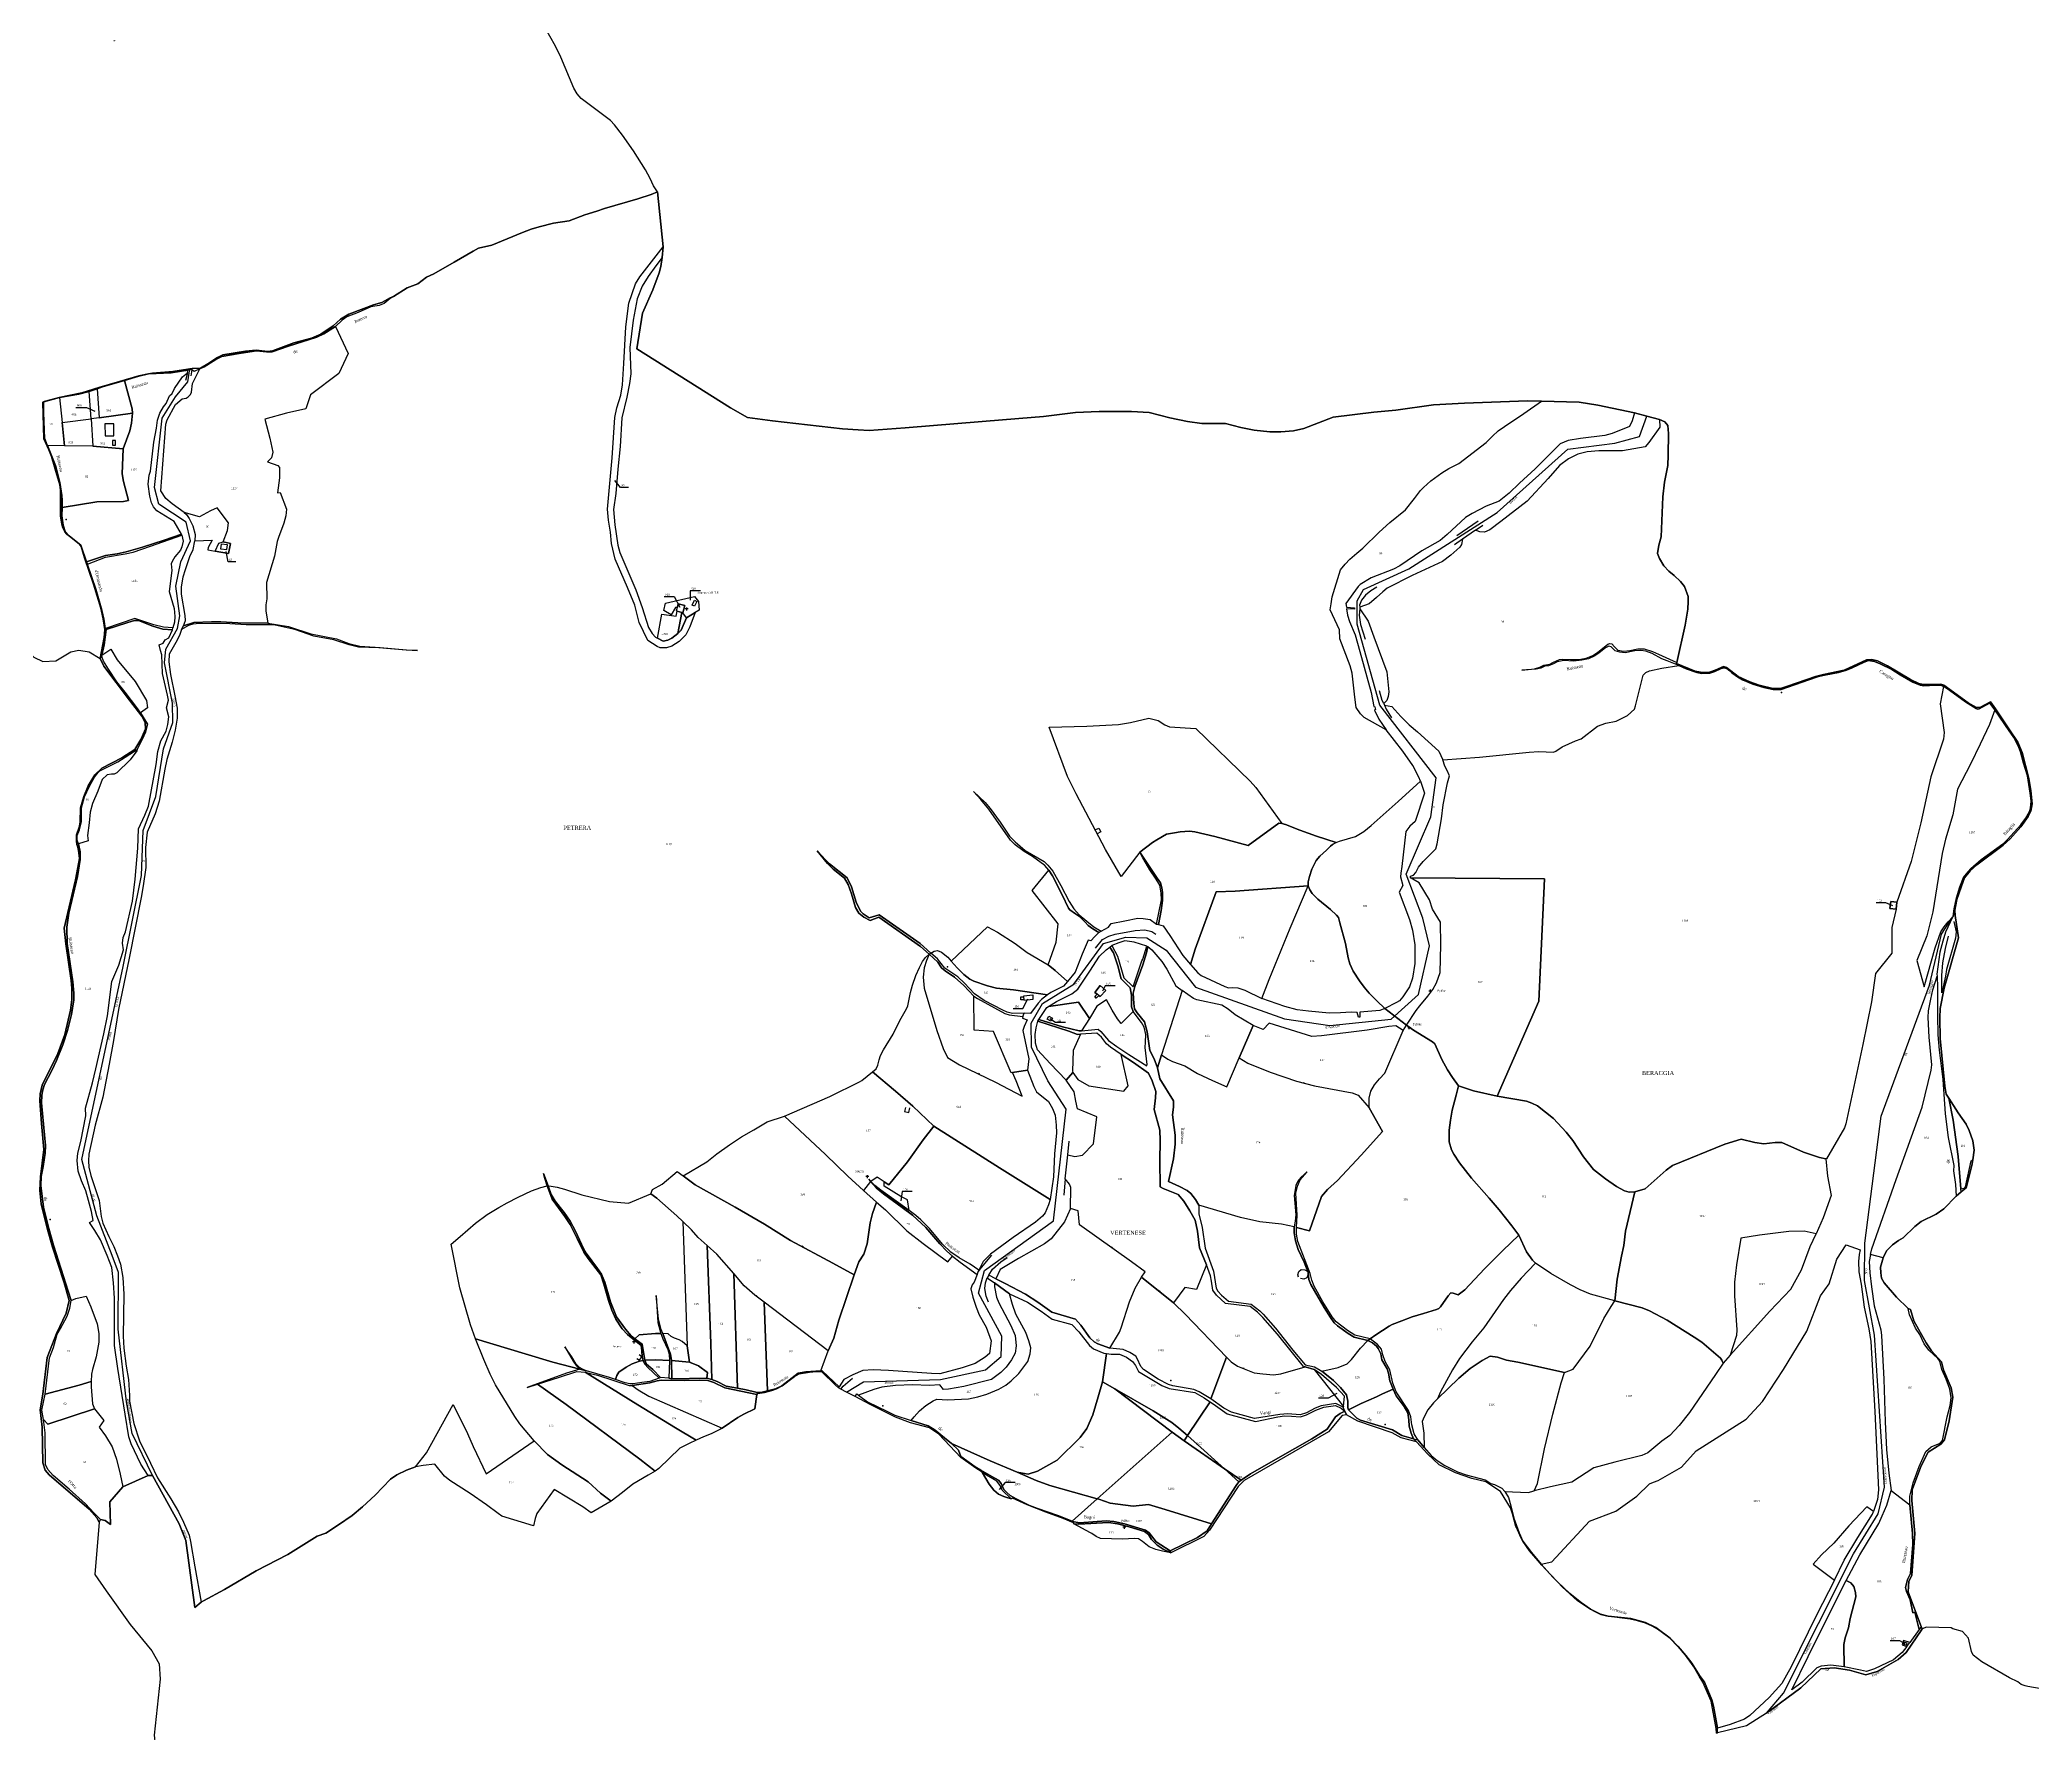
# Model space of a CAD drawing. Extents: x 1206804 to 1210977, y 6152742 to 6157901.
# Drawn here: x 1207280 to 1209237, y 6155361 to 6157025 of the extents above; entities that cross this region are included whole.
import ezdxf

# ---------------------------------------------------------------- set-up
doc = ezdxf.new("R2010")
doc.units = 0
doc.linetypes.add('CONTINU', pattern=[0])
doc.layers.get('0').update_dxf_attribs({"linetype": 'CONTINU'})
for name, color, linetype in [('1FLECHEFL', 7, 'CONTINU'), ('1LIEUDIT', 7, 'CONTINU'), ('1PARCELLE', 7, 'CONTINU'), ('1SECTION', 7, 'CONTINU'), ('1SUBDSECT', 7, 'CONTINU'), ('1TRONFLUV', 7, 'CONTINU'), ('1TROUPARCELLE', 7, 'CONTINU'), ('1ZONCOMM', 7, 'CONTINU'), ('3BATIDUR', 7, 'CONTINU'), ('3BATILEGER', 7, 'CONTINU'), ('3CALVAIRE', 7, 'CONTINU'), ('3CALVAIRETEX', 7, 'CONTINU'), ('3FISCLINE', 7, 'CONTINUOUS'), ('3FLECHEPAR', 7, 'CONTINU'), ('3LIEUDITTEX', 7, 'CONTINU'), ('3MURNONMI', 7, 'CONTINU'), ('3PARCELLETEX', 7, 'CONTINU'), ('3PONT', 7, 'CONTINU'), ('3SENTIER', 7, 'CONTINU'), ('3TRONFLUVTEX', 7, 'CONTINU'), ('3ZONCOMMTEX', 7, 'CONTINU')]:
    doc.layers.add(name, color=color, linetype=linetype)
doc.styles.get("Standard").update_dxf_attribs({"font": 'Times New Roman'})

# ---------------------------------------------------------------- blocks, each defined once
blk = doc.blocks.new('DETATOPO')
for points in [[(-1.5, 0), (1.5, 0)], [(0, -1.5), (0, 1.5)]]:
    blk.add_lwpolyline(points)
blk = doc.blocks.new('FLECHRU1')
blk.add_point((0, 0))
blk = doc.blocks.new('MURNOMI')
blk.add_line((-0.75, 0.5), (0.75, 0.5))

msp = doc.modelspace()

# ---------------------------------------------------------------- linework, layer by layer
at = {"layer": '1LIEUDIT'}
for points in [[(1208602.7, 6156346.85), (1208580.87, 6156359.04), (1208577.42, 6156362.54), (1208573.2, 6156368.94), (1208571.79, 6156379), (1208569.26, 6156402.49), (1208567.08, 6156409.7), (1208557.15, 6156436.49), (1208556.78, 6156445.14), (1208547.65, 6156464.81), (1208548.46, 6156470.85), (1208549.63, 6156477.48), (1208557.84, 6156504.04), (1208562.19, 6156509.63), (1208566.82, 6156514.54), (1208573.66, 6156520.57), (1208579.73, 6156525.61), (1208595.55, 6156541.26), (1208606.06, 6156550.53), (1208621.55, 6156563.1), (1208630.47, 6156574.38), (1208636.24, 6156582.06), (1208639.16, 6156584.99), (1208646.49, 6156591.61), (1208657.43, 6156599.61), (1208664.15, 6156603.85), (1208674.1, 6156608.66), (1208700.69, 6156629.17), (1208707.13, 6156635.49), (1208712.7, 6156640.75), (1208718.7, 6156645.12), (1208737.98, 6156657.91), (1208755.19, 6156669.79), (1208741.55, 6156670.25), (1208679.66, 6156667.9), (1208648.95, 6156666.17), (1208612.02, 6156661.03), (1208590.52, 6156659.1), (1208550.46, 6156654.25), (1208521.62, 6156642.97), (1208511.53, 6156640.9), (1208499.02, 6156639.84), (1208488.43, 6156639.63), (1208472.73, 6156641.49), (1208459.63, 6156643.99), (1208444.81, 6156648.1), (1208421.46, 6156647.96), (1208407.31, 6156649.84), (1208389.87, 6156653.51), (1208369.61, 6156658.8), (1208352.2, 6156659.59), (1208320.73, 6156659.8), (1208297.38, 6156658.68), (1208265.74, 6156654.92), (1208241.77, 6156652.95), (1208205.51, 6156650.03), (1208130.02, 6156643.67), (1208094.6, 6156641.06), (1208083.89, 6156641.7), (1208068.44, 6156642.61), (1207999.62, 6156650.53), (1207975.07, 6156653.73), (1207958.46, 6156663.44), (1207866.33, 6156721.23), (1207871.88, 6156756.26), (1207881.96, 6156779.21), (1207888.3, 6156796.06), (1207890.07, 6156802.11), (1207891.32, 6156811.2), (1207892.3, 6156821.59), (1207886.65, 6156875.57), (1207880.37, 6156872.95), (1207867.44, 6156868.6), (1207834.59, 6156859.16), (1207827.18, 6156856.72), (1207815.21, 6156852.82), (1207799.74, 6156847.06), (1207784.52, 6156844.74), (1207770.32, 6156841.27), (1207762.45, 6156839.06), (1207753.96, 6156835.76), (1207723.85, 6156823.15), (1207710.8, 6156820.25), (1207705.47, 6156817.43), (1207686.97, 6156806.45), (1207666.86, 6156794.94), (1207659.66, 6156791.68), (1207651.21, 6156785.05), (1207640.8, 6156781.15), (1207627.34, 6156772.81), (1207624.08, 6156771.28), (1207615.88, 6156766.85), (1207607.64, 6156764.44), (1207583.32, 6156755.22), (1207575.01, 6156750.58), (1207568.08, 6156743.94), (1207555.87, 6156735.69), (1207546.82, 6156731.69), (1207529.41, 6156727.18), (1207508.29, 6156719.32), (1207503.61, 6156718.75), (1207492.41, 6156720.04), (1207481.82, 6156719.11), (1207459.64, 6156715.52), (1207454.15, 6156712.77), (1207444.73, 6156706.6), (1207437.73, 6156702.47), (1207429.3, 6156701.95), (1207427.17, 6156701.54), (1207425.22, 6156701.25), (1207410.48, 6156699.19), (1207390.48, 6156697.28), (1207386.44, 6156696.74), (1207377.04, 6156694.75), (1207358.08, 6156689.25), (1207337.74, 6156683.25), (1207321.05, 6156678.17), (1207298.86, 6156673.59), (1207284.15, 6156669.67), (1207282.73, 6156668.98), (1207283.6, 6156633.03), (1207285.22, 6156629.4), (1207288.5, 6156622.01), (1207291.32, 6156615.47), (1207294.97, 6156603.13), (1207299.44, 6156587.84), (1207300.1, 6156582.71), (1207300.17, 6156572.3), (1207300.15, 6156557.21), (1207301.29, 6156549.12), (1207302.39, 6156545.32), (1207304.34, 6156541.4), (1207306.4, 6156539.34), (1207308.81, 6156537.17), (1207315.37, 6156532.02), (1207318.31, 6156529.59), (1207320.36, 6156527.16), (1207323.56, 6156516.11), (1207332.62, 6156490.2), (1207339.66, 6156466.45), (1207341.95, 6156456.09), (1207343.5, 6156445.65), (1207342.91, 6156437.52), (1207339.12, 6156417.03), (1207342.78, 6156409.38), (1207368, 6156375.99), (1207379.91, 6156360.3), (1207383.16, 6156353.73), (1207383.54, 6156347.85), (1207378.99, 6156337.34), (1207373.19, 6156327.59), (1207360.26, 6156319.46), (1207340.72, 6156309.36), (1207333.84, 6156302.74), (1207327.34, 6156292.05), (1207322.86, 6156281.52), (1207319.83, 6156270.28), (1207319.46, 6156256.59), (1207318.58, 6156252.39), (1207315.63, 6156243.79), (1207315.72, 6156237.61), (1207316.22, 6156234.28), (1207317.11, 6156231.78), (1207317.77, 6156228.49), (1207318.6, 6156220.46), (1207314.66, 6156199.5), (1207303.73, 6156151.95), (1207305.21, 6156136.57), (1207310.39, 6156100.77), (1207311.22, 6156093.06), (1207311.19, 6156081.88), (1207310.03, 6156071.59), (1207304.23, 6156047.57), (1207297.46, 6156028.81), (1207281.92, 6155997.71), (1207280.03, 6155989.31), (1207279.78, 6155982.5), (1207281.49, 6155960.14), (1207283.57, 6155934.56), (1207280.28, 6155907.65), (1207279.76, 6155894.23), (1207281.04, 6155881.23), (1207287.13, 6155856.09), (1207292.19, 6155838.69), (1207303.78, 6155803.68), (1207308.64, 6155786.17), (1207305.64, 6155773.76), (1207295.96, 6155753.66), (1207287.09, 6155730.06), (1207282.82, 6155694.13), (1207279.98, 6155678.75), (1207282.04, 6155661.76), (1207282.72, 6155626.58), (1207284.96, 6155619.45), (1207289.06, 6155615), (1207328.3, 6155581.22), (1207335.85, 6155572.51), (1207337.96, 6155568.31), (1207339.43, 6155571), (1207343.99, 6155570.14), (1207349.31, 6155565.96), (1207348.6, 6155588.4), (1207361.22, 6155602.99), (1207386.28, 6155614.16), (1207390.36, 6155614.28), (1207416.64, 6155566.94), (1207423.31, 6155550.37), (1207431.95, 6155484.41), (1207438.13, 6155489.85), (1207440.48, 6155491.08), (1207461.07, 6155502.2), (1207492.43, 6155520.46), (1207523.36, 6155536.67), (1207552.36, 6155554.67), (1207560.92, 6155557.64), (1207573.23, 6155565.68), (1207586.64, 6155574.81), (1207596.7, 6155583.43), (1207609.29, 6155594.83), (1207616.71, 6155602.87), (1207624.29, 6155610.71), (1207630.6, 6155614.89), (1207639.91, 6155619.42), (1207648.95, 6155622.72), (1207659.58, 6155636.7), (1207685.88, 6155684.05), (1207700.09, 6155655.42), (1207705.51, 6155642.69), (1207718.45, 6155615.93), (1207765.5, 6155648.45), (1207751.31, 6155665.14), (1207746.5, 6155672.28), (1207727.49, 6155703.25), (1207722.29, 6155713.93), (1207716.01, 6155728.38), (1207707.74, 6155748.44), (1207702.99, 6155762.37), (1207692.52, 6155798.53), (1207684, 6155841.7), (1207692.63, 6155849.09), (1207707.88, 6155862.21), (1207719.36, 6155870.64), (1207730.63, 6155877.67), (1207738.89, 6155882.29), (1207749.89, 6155887.74), (1207762.87, 6155894.01), (1207771.96, 6155897.3), (1207778.11, 6155898.86), (1207779.22, 6155898.83), (1207782.22, 6155898.45), (1207788.02, 6155897.58), (1207795.22, 6155895.53), (1207812.13, 6155889.92), (1207839.39, 6155883.42), (1207858.04, 6155881.7), (1207880.07, 6155890.89), (1207881.73, 6155895.35), (1207891.1, 6155900.66), (1207905.98, 6155912.99), (1207912, 6155908.64), (1207935.05, 6155922.62), (1207945.06, 6155930.47), (1207957.28, 6155939.22), (1207969.31, 6155946.88), (1207981.21, 6155954.03), (1207994.39, 6155961.83), (1208011.52, 6155967.33), (1208055.82, 6155986.79), (1208084.98, 6156000.93), (1208087.52, 6156002.36), (1208097.8, 6156011.02), (1208101.63, 6156014), (1208103.15, 6156017.32), (1208104.32, 6156022.64), (1208105.8, 6156026.95), (1208108.68, 6156032.54), (1208118.3, 6156047.76), (1208124.86, 6156061.37), (1208131.36, 6156072.75), (1208132.62, 6156075.92), (1208135.35, 6156088.71), (1208137.07, 6156095.96), (1208140.35, 6156105.45), (1208143.92, 6156113.53), (1208146.87, 6156119.16), (1208149.92, 6156123.16), (1208153.69, 6156126.37), (1208155.13, 6156127.41), (1208158.32, 6156129.35), (1208161.73, 6156129.97), (1208165.58, 6156128.56), (1208171.97, 6156123.52), (1208175.24, 6156119.68), (1208211.04, 6156153.33), (1208220.58, 6156148.02), (1208237.95, 6156136.94), (1208249.83, 6156128.25), (1208270.4, 6156116.02), (1208278.24, 6156138.44), (1208280.21, 6156156.42), (1208254.9, 6156188.96), (1208271.2, 6156209.06), (1208274.82, 6156203.55), (1208284.2, 6156184.93), (1208290.41, 6156171.69), (1208291.74, 6156170.17), (1208297.37, 6156166.17), (1208301.11, 6156163.42), (1208306.81, 6156158.01), (1208309.83, 6156154.84), (1208314.21, 6156151.35), (1208320.35, 6156147.87), (1208322.59, 6156149.23), (1208329.86, 6156153), (1208332.24, 6156156.73), (1208345.82, 6156159.22), (1208358.66, 6156161.75), (1208363.93, 6156161.53), (1208370.68, 6156160.43), (1208376.96, 6156156), (1208378.9, 6156155.6), (1208381.41, 6156169.33), (1208382.8, 6156179.3), (1208382.93, 6156187.25), (1208382.27, 6156191.74), (1208380.78, 6156196.68), (1208377.65, 6156201.23), (1208360.39, 6156226.86), (1208372.9, 6156236.16), (1208377.17, 6156238.92), (1208386.62, 6156244.4), (1208394.67, 6156245.82), (1208400.14, 6156246.59), (1208409.33, 6156247.45), (1208414.57, 6156246.57), (1208434.28, 6156241.99), (1208467.03, 6156233.14), (1208497.2, 6156255.18), (1208499.97, 6156254.87), (1208503.62, 6156254.02), (1208517.68, 6156248.35), (1208534.2, 6156242.53), (1208553.45, 6156236.09), (1208556.76, 6156237.44), (1208572.42, 6156242.11), (1208580.52, 6156247.04), (1208587.96, 6156252.97), (1208614.25, 6156276.63), (1208636.17, 6156296.61), (1208634.57, 6156300.51), (1208628.8, 6156311.87), (1208618.91, 6156325.97), (1208602.7, 6156346.85)], [(1208602.7, 6156346.85), (1208580.87, 6156359.04), (1208577.42, 6156362.54), (1208573.2, 6156368.94), (1208571.79, 6156379), (1208569.26, 6156402.49), (1208567.08, 6156409.7), (1208557.15, 6156436.49), (1208556.78, 6156445.14), (1208547.65, 6156464.81), (1208548.46, 6156470.85), (1208549.63, 6156477.48), (1208557.84, 6156504.04), (1208562.19, 6156509.63), (1208566.82, 6156514.54), (1208573.66, 6156520.57), (1208579.73, 6156525.61), (1208595.55, 6156541.26), (1208606.06, 6156550.53), (1208621.55, 6156563.1), (1208630.47, 6156574.38), (1208636.24, 6156582.06), (1208639.16, 6156584.99), (1208646.49, 6156591.61), (1208657.43, 6156599.61), (1208664.15, 6156603.85), (1208674.1, 6156608.66), (1208700.69, 6156629.17), (1208707.13, 6156635.49), (1208712.7, 6156640.75), (1208718.7, 6156645.12), (1208737.98, 6156657.91), (1208755.19, 6156669.79), (1208792.22, 6156668.86), (1208810.56, 6156665.94), (1208846.71, 6156658.39), (1208858.59, 6156655.21), (1208871.01, 6156651.97), (1208876.41, 6156649.51), (1208879.46, 6156646.02), (1208880.06, 6156638.1), (1208879.55, 6156616.87), (1208879.32, 6156606.83), (1208875.92, 6156590.15), (1208874.35, 6156575.78), (1208872.86, 6156536.58), (1208870.34, 6156528.45), (1208869.28, 6156520.11), (1208871.31, 6156515.17), (1208875.42, 6156508.03), (1208880.48, 6156502.73), (1208885.63, 6156498.55), (1208891.94, 6156492.76), (1208895.79, 6156487.77), (1208899.27, 6156478.1), (1208899.4, 6156472.89), (1208899.14, 6156465.55), (1208896.49, 6156449.64), (1208888.14, 6156413.07), (1208887.74, 6156412.04), (1208906.31, 6156404.63), (1208913.48, 6156403.13), (1208920.16, 6156403.63), (1208925.97, 6156405.49), (1208934.12, 6156409.26), (1208936.92, 6156408.36), (1208948.54, 6156399.43), (1208959.81, 6156393.96), (1208969.07, 6156390.81), (1208982.51, 6156387.59), (1208991.07, 6156387.82), (1208997.04, 6156389.7), (1209024.4, 6156399.28), (1209032.28, 6156401.39), (1209052.59, 6156405.66), (1209074.64, 6156415.57), (1209079.87, 6156416.15), (1209085.38, 6156414.65), (1209095.18, 6156409.9), (1209117.91, 6156396.41), (1209126.04, 6156392.46), (1209130.36, 6156391.6), (1209147.6, 6156391.85), (1209150.53, 6156390.91), (1209174.39, 6156373.62), (1209182.65, 6156368.9), (1209185.76, 6156368.74), (1209196.31, 6156374.56), (1209201.14, 6156367.48), (1209214.53, 6156347.87), (1209223.09, 6156334.7), (1209227.58, 6156324.63), (1209234.18, 6156299.05), (1209236.15, 6156287.13), (1209237.3, 6156274.18), (1209235.85, 6156267.07), (1209233.22, 6156261.95), (1209226.07, 6156251.64), (1209215.54, 6156239.88), (1209208.81, 6156233.69), (1209183, 6156214.39), (1209176.25, 6156208.4), (1209170.89, 6156201.54), (1209167.42, 6156192.46), (1209163.14, 6156180.11), (1209161.17, 6156169.62), (1209161.54, 6156164.46), (1209164.8, 6156142.63), (1209150.8, 6156093.05), (1209146.78, 6156073.21), (1209146.51, 6156063.98), (1209147.04, 6156043.61), (1209151.55, 6155996.73), (1209152.95, 6155988.98), (1209155.47, 6155984.87), (1209164.47, 6155970.7), (1209172.34, 6155959.57), (1209175.5, 6155953.33), (1209179.13, 6155942.95), (1209180.25, 6155934.08), (1209178.94, 6155924.44), (1209178.12, 6155918.87), (1209172.56, 6155896.92), (1209167.66, 6155892.85), (1209162.66, 6155888.69), (1209150.38, 6155876.3), (1209142.87, 6155871.08), (1209128.09, 6155863.88), (1209121.98, 6155858.79), (1209110.7, 6155847.94), (1209106.11, 6155845.17), (1209100.13, 6155840.93), (1209094.32, 6155834.87), (1209091.05, 6155828), (1209089.49, 6155823.54), (1209088.44, 6155818.95), (1209088.55, 6155813.4), (1209089.34, 6155808.24), (1209091.82, 6155803.43), (1209103.91, 6155789.51), (1209115.44, 6155778.46), (1209117.72, 6155777.32), (1209121, 6155766.3), (1209133.02, 6155744.56), (1209138.38, 6155736.85), (1209148.32, 6155725.95), (1209150.07, 6155718.01), (1209157.87, 6155700.35), (1209159.2, 6155691.34), (1209155.69, 6155667.93), (1209151.13, 6155649.46), (1209147.56, 6155645.2), (1209135.11, 6155637.13), (1209128.28, 6155623.9), (1209119.41, 6155600.18), (1209118.98, 6155589.72), (1209122, 6155557.21), (1209119.05, 6155516.01), (1209116.02, 6155510.39), (1209115.4, 6155499.97), (1209128.18, 6155465.82), (1209129.37, 6155463.62), (1209128.14, 6155461.85), (1209113.56, 6155440.19), (1209105.51, 6155433.43), (1209084.87, 6155421.69), (1209073.72, 6155418.4), (1209057.94, 6155423.11), (1209042.87, 6155425.2), (1209029.6, 6155424.35), (1209010.05, 6155405.71), (1208976.19, 6155380.63), (1208956.62, 6155368.38), (1208928.3, 6155361.38), (1208927.02, 6155361.1), (1208926.74, 6155365.59), (1208921.83, 6155392.59), (1208913.76, 6155411.16), (1208910.07, 6155417.18), (1208904.75, 6155426.42), (1208902.55, 6155429.65), (1208896.74, 6155437.62), (1208892.74, 6155442.26), (1208888.6, 6155447.05), (1208881.58, 6155454.11), (1208869.07, 6155463.39), (1208863.92, 6155466.31), (1208857.24, 6155469.29), (1208849.48, 6155471.48), (1208842.34, 6155473.14), (1208819.14, 6155475.99), (1208813.75, 6155477.39), (1208808.09, 6155480.15), (1208803.11, 6155482.89), (1208790.62, 6155491.27), (1208782.96, 6155497.88), (1208775.93, 6155504.71), (1208771.17, 6155509.46), (1208766.34, 6155514.51), (1208763.57, 6155517.41), (1208755.51, 6155526.18), (1208751.95, 6155530.33), (1208743.57, 6155540.29), (1208736.84, 6155549.68), (1208734.94, 6155553.42), (1208730.57, 6155563.27), (1208730.08, 6155564.23), (1208726.56, 6155576.59), (1208724.78, 6155582.36), (1208714.77, 6155598.55), (1208700.48, 6155607.96), (1208686.61, 6155611.38), (1208670.63, 6155616.81), (1208654.61, 6155624.9), (1208643.4, 6155635.27), (1208632.36, 6155647.38), (1208629.51, 6155650.3), (1208627.09, 6155655.94), (1208625.3, 6155662.75), (1208624.96, 6155668.92), (1208623.75, 6155675.85), (1208620.19, 6155681.95), (1208612.36, 6155692.49), (1208609.37, 6155699.12), (1208606.33, 6155707.37), (1208604.78, 6155714.72), (1208603.6, 6155718.97), (1208598.19, 6155728.06), (1208597.22, 6155733.87), (1208594.77, 6155739.19), (1208592.98, 6155741.5), (1208589.27, 6155744.78), (1208584.68, 6155746.85), (1208586.91, 6155748.67), (1208592.39, 6155752.63), (1208605.39, 6155760.95), (1208608.58, 6155762.54), (1208618.11, 6155766.36), (1208628.2, 6155770.13), (1208639.35, 6155773.37), (1208652.13, 6155777.48), (1208654.21, 6155778.46), (1208655.93, 6155779.91), (1208663.4, 6155790.9), (1208666.21, 6155793.67), (1208668.31, 6155793.51), (1208673.31, 6155791.65), (1208679.77, 6155796.83), (1208699.24, 6155817.21), (1208717.15, 6155835.28), (1208732.87, 6155850.36), (1208726.12, 6155859.5), (1208713.76, 6155875.29), (1208703.8, 6155886.66), (1208686.28, 6155906.58), (1208674.63, 6155921.49), (1208669.09, 6155929.87), (1208666.68, 6155934.14), (1208664.52, 6155942.22), (1208664.49, 6155953.62), (1208665.68, 6155963.29), (1208667.53, 6155973.38), (1208671.23, 6155987.97), (1208673.82, 6155997.01), (1208667.65, 6156005.45), (1208662.87, 6156012.78), (1208657.32, 6156022.99), (1208650.41, 6156038.54), (1208648.09, 6156040.49), (1208629.37, 6156051.84), (1208622.57, 6156056.77), (1208601.37, 6156073.22), (1208593.57, 6156080.6), (1208585.96, 6156088.29), (1208580.87, 6156093.97), (1208576.51, 6156100.29), (1208570.19, 6156109.79), (1208566.9, 6156117.09), (1208565.1, 6156123.06), (1208562.68, 6156137.05), (1208557.2, 6156157.29), (1208555.6, 6156162.7), (1208553.83, 6156164.97), (1208547.87, 6156170.41), (1208535.52, 6156180.64), (1208529.8, 6156186.25), (1208527.73, 6156189.64), (1208525.91, 6156193.77), (1208525.95, 6156197.71), (1208527.14, 6156202.88), (1208529.66, 6156210.01), (1208533.83, 6156218.71), (1208537.39, 6156222.81), (1208543.92, 6156228.6), (1208547.75, 6156232.48), (1208549.84, 6156234.13), (1208553.45, 6156236.09), (1208556.76, 6156237.44), (1208572.42, 6156242.11), (1208580.52, 6156247.04), (1208587.96, 6156252.97), (1208614.25, 6156276.63), (1208636.17, 6156296.61), (1208634.57, 6156300.51), (1208628.8, 6156311.87), (1208618.91, 6156325.97), (1208602.7, 6156346.85)], [(1208155.13, 6156127.41), (1208158.32, 6156129.35), (1208161.73, 6156129.97), (1208165.58, 6156128.56), (1208171.97, 6156123.52), (1208175.24, 6156119.68), (1208211.04, 6156153.33), (1208220.58, 6156148.02), (1208237.95, 6156136.94), (1208249.83, 6156128.25), (1208270.4, 6156116.02), (1208278.24, 6156138.44), (1208280.21, 6156156.42), (1208254.9, 6156188.96), (1208271.2, 6156209.06), (1208274.82, 6156203.55), (1208284.2, 6156184.93), (1208290.41, 6156171.69), (1208291.74, 6156170.17), (1208297.37, 6156166.17), (1208301.11, 6156163.42), (1208306.81, 6156158.01), (1208309.83, 6156154.84), (1208314.21, 6156151.35), (1208320.35, 6156147.87), (1208322.59, 6156149.23), (1208329.86, 6156153), (1208332.24, 6156156.73), (1208345.82, 6156159.22), (1208358.66, 6156161.75), (1208363.93, 6156161.53), (1208370.68, 6156160.43), (1208376.96, 6156156), (1208378.9, 6156155.6), (1208381.41, 6156169.33), (1208382.8, 6156179.3), (1208382.93, 6156187.25), (1208382.27, 6156191.74), (1208380.78, 6156196.68), (1208377.65, 6156201.23), (1208360.39, 6156226.86), (1208372.9, 6156236.16), (1208377.17, 6156238.92), (1208386.62, 6156244.4), (1208394.67, 6156245.82), (1208400.14, 6156246.59), (1208409.33, 6156247.45), (1208414.57, 6156246.57), (1208434.28, 6156241.99), (1208467.03, 6156233.14), (1208497.2, 6156255.18), (1208499.97, 6156254.87), (1208503.62, 6156254.02), (1208517.68, 6156248.35), (1208534.2, 6156242.53), (1208553.45, 6156236.09), (1208549.84, 6156234.13), (1208547.75, 6156232.48), (1208543.92, 6156228.6), (1208537.39, 6156222.81), (1208533.83, 6156218.71), (1208529.66, 6156210.01), (1208527.14, 6156202.88), (1208525.95, 6156197.71), (1208525.91, 6156193.77), (1208527.73, 6156189.64), (1208529.8, 6156186.25), (1208535.52, 6156180.64), (1208547.87, 6156170.41), (1208553.83, 6156164.97), (1208555.6, 6156162.7), (1208557.2, 6156157.29), (1208562.68, 6156137.05), (1208565.1, 6156123.06), (1208566.9, 6156117.09), (1208570.19, 6156109.79), (1208576.51, 6156100.29), (1208580.87, 6156093.97), (1208585.96, 6156088.29), (1208593.57, 6156080.6), (1208601.37, 6156073.22), (1208622.57, 6156056.77), (1208629.37, 6156051.84), (1208648.09, 6156040.49), (1208650.41, 6156038.54), (1208657.32, 6156022.99), (1208662.87, 6156012.78), (1208667.65, 6156005.45), (1208673.82, 6155997.01), (1208671.23, 6155987.97), (1208667.53, 6155973.38), (1208665.68, 6155963.29), (1208664.49, 6155953.62), (1208664.52, 6155942.22), (1208666.68, 6155934.14), (1208669.09, 6155929.87), (1208674.63, 6155921.49), (1208686.28, 6155906.58), (1208703.8, 6155886.66), (1208713.76, 6155875.29), (1208726.12, 6155859.5), (1208732.87, 6155850.36), (1208717.15, 6155835.28), (1208699.24, 6155817.21), (1208679.77, 6155796.83), (1208673.31, 6155791.65), (1208668.31, 6155793.51), (1208666.21, 6155793.67), (1208663.4, 6155790.9), (1208655.93, 6155779.91), (1208654.21, 6155778.46), (1208652.13, 6155777.48), (1208639.35, 6155773.37), (1208628.2, 6155770.13), (1208618.11, 6155766.36), (1208608.58, 6155762.54), (1208605.39, 6155760.95), (1208592.39, 6155752.63), (1208586.91, 6155748.67), (1208584.68, 6155746.85), (1208589.27, 6155744.78), (1208592.98, 6155741.5), (1208594.77, 6155739.19), (1208597.22, 6155733.87), (1208598.19, 6155728.06), (1208603.6, 6155718.97), (1208604.78, 6155714.72), (1208606.33, 6155707.37), (1208609.37, 6155699.12), (1208612.36, 6155692.49), (1208620.19, 6155681.95), (1208623.75, 6155675.85), (1208624.96, 6155668.92), (1208625.3, 6155662.75), (1208627.09, 6155655.94), (1208629.51, 6155650.3), (1208632.36, 6155647.38), (1208617.36, 6155651.14), (1208608.44, 6155656.32), (1208574.82, 6155667.66), (1208563.77, 6155673.92), (1208559.46, 6155673.27), (1208545.91, 6155657.07), (1208463.01, 6155609.24), (1208457.1, 6155603.51), (1208428.86, 6155560.48), (1208423.58, 6155554.35), (1208391.17, 6155538.4), (1208382.73, 6155539.89), (1208376.18, 6155541.44), (1208369.59, 6155544.31), (1208363.13, 6155549.51), (1208359.34, 6155551.93), (1208355.17, 6155552.22), (1208343.37, 6155551.78), (1208322.04, 6155552.21), (1208317.65, 6155554.2), (1208313.32, 6155557.14), (1208312.17, 6155557.93), (1208295.71, 6155566.92), (1208295.52, 6155567.66), (1208285.23, 6155571.91), (1208268.26, 6155578.12), (1208249.96, 6155585.33), (1208235.48, 6155591.85), (1208234.18, 6155591.44), (1208229.86, 6155592.66), (1208226.9, 6155593.53), (1208221.82, 6155595.9), (1208217.22, 6155599.82), (1208212.48, 6155605.87), (1208205.8, 6155616.9), (1208204.72, 6155618.26), (1208199.25, 6155621.38), (1208184.61, 6155631.92), (1208162.96, 6155654.93), (1208153.98, 6155661.18), (1208135.15, 6155666.03), (1208120.43, 6155671.66), (1208096.36, 6155683.67), (1208080.78, 6155692.01), (1208072.2, 6155696.11), (1208066.65, 6155699.13), (1208064.48, 6155700.54), (1208061.4, 6155703.03), (1208048.18, 6155716.17), (1208042.87, 6155716.39), (1208035.96, 6155715.83), (1208025.81, 6155714.07), (1208021.19, 6155711.67), (1208009.21, 6155702.31), (1208003.52, 6155699.46), (1207999.09, 6155697.66), (1207991.92, 6155695.9), (1207984.93, 6155694.98), (1207984.24, 6155693.88), (1207982.31, 6155679.8), (1207971.58, 6155674.44), (1207965.56, 6155671.19), (1207950.01, 6155660.86), (1207948.53, 6155659.84), (1207939.22, 6155655.32), (1207931.75, 6155652.25), (1207924.7, 6155649.11), (1207917.69, 6155645.67), (1207908.63, 6155641.11), (1207887.88, 6155621.11), (1207884.41, 6155618.51), (1207877.44, 6155614.61), (1207862.36, 6155605.8), (1207852.25, 6155597.49), (1207841.16, 6155589), (1207821.4, 6155577.51), (1207813.31, 6155583.43), (1207785.16, 6155600.46), (1207768.15, 6155577.03), (1207766.44, 6155572.02), (1207764.73, 6155564.88), (1207733.84, 6155574.16), (1207730.11, 6155576.81), (1207718.76, 6155585.52), (1207702.46, 6155596.6), (1207682.47, 6155609.33), (1207677.2, 6155613.46), (1207667.83, 6155625.43), (1207656.33, 6155624), (1207648.95, 6155622.72), (1207659.58, 6155636.7), (1207685.88, 6155684.05), (1207700.09, 6155655.42), (1207705.51, 6155642.69), (1207718.45, 6155615.93), (1207765.5, 6155648.45), (1207751.31, 6155665.14), (1207746.5, 6155672.28), (1207727.49, 6155703.25), (1207722.29, 6155713.93), (1207716.01, 6155728.38), (1207707.74, 6155748.44), (1207702.99, 6155762.37), (1207692.52, 6155798.53), (1207684, 6155841.7), (1207692.63, 6155849.09), (1207707.88, 6155862.21), (1207719.36, 6155870.64), (1207730.63, 6155877.67), (1207738.89, 6155882.29), (1207749.89, 6155887.74), (1207762.87, 6155894.01), (1207771.96, 6155897.3), (1207778.11, 6155898.86), (1207779.22, 6155898.83), (1207782.22, 6155898.45), (1207788.02, 6155897.58), (1207795.22, 6155895.53), (1207812.13, 6155889.92), (1207839.39, 6155883.42), (1207858.04, 6155881.7), (1207880.07, 6155890.89), (1207881.73, 6155895.35), (1207891.1, 6155900.66), (1207905.98, 6155912.99), (1207912, 6155908.64), (1207935.05, 6155922.62), (1207945.06, 6155930.47), (1207957.28, 6155939.22), (1207969.31, 6155946.88), (1207981.21, 6155954.03), (1207994.39, 6155961.83), (1208011.52, 6155967.33), (1208055.82, 6155986.79), (1208084.98, 6156000.93), (1208087.52, 6156002.36), (1208097.8, 6156011.02), (1208101.63, 6156014), (1208103.15, 6156017.32), (1208104.32, 6156022.64), (1208105.8, 6156026.95), (1208108.68, 6156032.54), (1208118.3, 6156047.76), (1208124.86, 6156061.37), (1208131.36, 6156072.75), (1208132.62, 6156075.92), (1208135.35, 6156088.71), (1208137.07, 6156095.96), (1208140.35, 6156105.45), (1208143.92, 6156113.53), (1208146.87, 6156119.16), (1208149.92, 6156123.16), (1208153.69, 6156126.37), (1208155.13, 6156127.41)]]:
    msp.add_lwpolyline(points, close=True, dxfattribs=at)
at = {"layer": '1PARCELLE'}
for points in [[(1207886.65, 6156875.57), (1207880.37, 6156872.95), (1207867.44, 6156868.6), (1207834.59, 6156859.16), (1207827.18, 6156856.72), (1207815.21, 6156852.82), (1207799.74, 6156847.06), (1207784.52, 6156844.74), (1207770.32, 6156841.27), (1207762.45, 6156839.06), (1207753.96, 6156835.76), (1207723.85, 6156823.15), (1207710.8, 6156820.25), (1207705.47, 6156817.43), (1207686.97, 6156806.45), (1207666.86, 6156794.94), (1207659.66, 6156791.68), (1207651.21, 6156785.05), (1207640.8, 6156781.15), (1207627.34, 6156772.81), (1207623.89, 6156770.82), (1207618.11, 6156765.79), (1207613.17, 6156763.91), (1207604.85, 6156762.7), (1207592.58, 6156757.04), (1207581.29, 6156752.72), (1207576.84, 6156749.56), (1207570.37, 6156743.41), (1207582.62, 6156716.59), (1207573.68, 6156697.09), (1207545.55, 6156676.23), (1207541.2, 6156662.52), (1207522.12, 6156658.17), (1207500.84, 6156652.05), (1207505.67, 6156633.65), (1207508.82, 6156619.84), (1207507.49, 6156614.32), (1207503.52, 6156610.31), (1207513.64, 6156606.82), (1207515.17, 6156604.63), (1207515.09, 6156594.48), (1207513.39, 6156579.88), (1207516, 6156580), (1207522.25, 6156563.93), (1207521.46, 6156557.14), (1207519.42, 6156550.1), (1207514.22, 6156536.05), (1207513.09, 6156532.04), (1207510.31, 6156517.62), (1207502.36, 6156491.6), (1207502.73, 6156475.82), (1207501.96, 6156469.75), (1207501.69, 6156463.96), (1207503.68, 6156451.74), (1207524.18, 6156448.54), (1207545.98, 6156441.43), (1207571.26, 6156436.32), (1207583.51, 6156431.9), (1207594.23, 6156429.06), (1207614.07, 6156427.91), (1207639.88, 6156425.52), (1207650.8, 6156424.75), (1207639.53, 6156425.13), (1207612.95, 6156427.6), (1207592.69, 6156428.31), (1207583.66, 6156430.38), (1207568.68, 6156435.52), (1207549.09, 6156439.12), (1207530.2, 6156445.42), (1207511.1, 6156449.73), (1207505.29, 6156450.27), (1207482.57, 6156450.26), (1207466.34, 6156451.18), (1207436.79, 6156451.56), (1207430.17, 6156450.76), (1207425.94, 6156449.43), (1207418.85, 6156445.61), (1207417.1, 6156439.78), (1207413.41, 6156432.63), (1207406.72, 6156421.23), (1207406.45, 6156413.66), (1207408.21, 6156401.43), (1207412.38, 6156380.21), (1207414.64, 6156368.1), (1207414.65, 6156358.29), (1207412.75, 6156346.64), (1207409.78, 6156334.79), (1207404.49, 6156317.83), (1207402.71, 6156308.16), (1207397.08, 6156276.96), (1207392.93, 6156264.3), (1207385.23, 6156246.31), (1207383.71, 6156231.4), (1207383.78, 6156211.77), (1207381.44, 6156193.75), (1207379.15, 6156182.18), (1207367.38, 6156122.44), (1207357.13, 6156072.05), (1207352.25, 6156041.64), (1207347.75, 6156018.37), (1207341.59, 6155985.86), (1207334.23, 6155958.59), (1207327.8, 6155929.95), (1207327.45, 6155923.33), (1207327.84, 6155917.38), (1207329.98, 6155909.1), (1207338.02, 6155884.54), (1207340.04, 6155868.73), (1207341.73, 6155862.09), (1207347.65, 6155849.1), (1207352.41, 6155839.29), (1207356.08, 6155830.15), (1207358.95, 6155821.86), (1207361.43, 6155808.92), (1207362.32, 6155792.36), (1207361.63, 6155751.23), (1207362.24, 6155739.37), (1207364.63, 6155721.75), (1207366.77, 6155708.52), (1207367.82, 6155692.75), (1207367.86, 6155687.41), (1207371.98, 6155665.22), (1207377.58, 6155648.47), (1207388.56, 6155626.37), (1207395.47, 6155612.03), (1207408.42, 6155591.32), (1207416.07, 6155578.47), (1207421.05, 6155568.57), (1207426.57, 6155555.78), (1207427.88, 6155549.38), (1207432.16, 6155524.46), (1207438.13, 6155489.85), (1207440.48, 6155491.08), (1207461.07, 6155502.2), (1207492.43, 6155520.46), (1207523.36, 6155536.67), (1207552.36, 6155554.67), (1207560.92, 6155557.64), (1207573.23, 6155565.68), (1207586.64, 6155574.81), (1207596.7, 6155583.43), (1207609.29, 6155594.83), (1207616.71, 6155602.87), (1207624.29, 6155610.71), (1207630.6, 6155614.89), (1207639.91, 6155619.42), (1207648.95, 6155622.72), (1207659.58, 6155636.7), (1207685.88, 6155684.05), (1207700.09, 6155655.42), (1207705.51, 6155642.69), (1207718.45, 6155615.93), (1207765.5, 6155648.45), (1207751.31, 6155665.14), (1207746.5, 6155672.28), (1207727.49, 6155703.25), (1207722.29, 6155713.93), (1207716.01, 6155728.38), (1207707.74, 6155748.44), (1207702.99, 6155762.37), (1207692.52, 6155798.53), (1207684, 6155841.7), (1207692.63, 6155849.09), (1207707.88, 6155862.21), (1207719.36, 6155870.64), (1207730.63, 6155877.67), (1207738.89, 6155882.29), (1207749.89, 6155887.74), (1207762.87, 6155894.01), (1207771.96, 6155897.3), (1207778.11, 6155898.86), (1207775.85, 6155906.21), (1207774.65, 6155910.85), (1207779.22, 6155898.83), (1207782.22, 6155898.45), (1207788.02, 6155897.58), (1207795.22, 6155895.53), (1207812.13, 6155889.92), (1207839.39, 6155883.42), (1207858.04, 6155881.7), (1207880.07, 6155890.89), (1207881.73, 6155895.35), (1207891.1, 6155900.66), (1207905.98, 6155912.99), (1207912, 6155908.64), (1207935.05, 6155922.62), (1207945.06, 6155930.47), (1207957.28, 6155939.22), (1207969.31, 6155946.88), (1207981.21, 6155954.03), (1207994.39, 6155961.83), (1208011.52, 6155967.33), (1208055.82, 6155986.79), (1208084.98, 6156000.93), (1208087.52, 6156002.36), (1208097.8, 6156011.02), (1208101.63, 6156014), (1208103.15, 6156017.32), (1208104.32, 6156022.64), (1208105.8, 6156026.95), (1208108.68, 6156032.54), (1208118.3, 6156047.76), (1208124.86, 6156061.37), (1208131.36, 6156072.75), (1208132.62, 6156075.92), (1208135.35, 6156088.71), (1208137.07, 6156095.96), (1208140.35, 6156105.45), (1208143.92, 6156113.53), (1208146.87, 6156119.16), (1208149.92, 6156123.16), (1208153.69, 6156126.37), (1208144.91, 6156134.13), (1208104.04, 6156162.79), (1208095.71, 6156159.68), (1208089.23, 6156162.79), (1208084.56, 6156166.88), (1208081.08, 6156172.41), (1208077.16, 6156185.93), (1208074.08, 6156195.08), (1208070.4, 6156201.26), (1208059.23, 6156210.19), (1208053.52, 6156215.47), (1208043.62, 6156228), (1208051.87, 6156218.96), (1208055.54, 6156215.32), (1208072.89, 6156201.42), (1208077.33, 6156192.54), (1208081.76, 6156177.54), (1208086.04, 6156168.69), (1208088.84, 6156166.12), (1208094.77, 6156162.31), (1208104.44, 6156165.05), (1208144.67, 6156136.87), (1208155.13, 6156127.41), (1208158.32, 6156129.35), (1208161.73, 6156129.97), (1208165.58, 6156128.56), (1208171.97, 6156123.52), (1208175.24, 6156119.68), (1208211.04, 6156153.33), (1208220.58, 6156148.02), (1208237.95, 6156136.94), (1208249.83, 6156128.25), (1208270.4, 6156116.02), (1208278.24, 6156138.44), (1208280.21, 6156156.42), (1208254.9, 6156188.96), (1208271.2, 6156209.06), (1208267.37, 6156213.79), (1208255.14, 6156222.34), (1208246.83, 6156227.33), (1208238.02, 6156234.08), (1208233.41, 6156238.61), (1208212.04, 6156268.87), (1208204.35, 6156278.6), (1208197.2, 6156286.37), (1208208.43, 6156275.48), (1208213.42, 6156269.5), (1208223.32, 6156256.15), (1208232.56, 6156242.51), (1208238.02, 6156236.8), (1208247.88, 6156228.39), (1208266.42, 6156217.43), (1208270.02, 6156214.11), (1208274.94, 6156207.92), (1208282.89, 6156194.04), (1208291.05, 6156178.4), (1208295.66, 6156171.02), (1208301.04, 6156165.33), (1208308.41, 6156158.99), (1208315.37, 6156153.22), (1208322.59, 6156149.23), (1208329.86, 6156153), (1208332.24, 6156156.73), (1208345.82, 6156159.22), (1208358.66, 6156161.75), (1208363.93, 6156161.53), (1208370.68, 6156160.43), (1208376.96, 6156156), (1208381.76, 6156179.89), (1208381.48, 6156186.33), (1208380.26, 6156194.37), (1208376.68, 6156200.34), (1208370.4, 6156209.49), (1208363.47, 6156221.09), (1208360.39, 6156226.86), (1208342.37, 6156202.97), (1208326.92, 6156229.23), (1208297.89, 6156284.16), (1208289.41, 6156301.17), (1208271.54, 6156349.71), (1208308.39, 6156350.46), (1208339.44, 6156352.08), (1208351.33, 6156354.02), (1208369.26, 6156358.49), (1208378.52, 6156356.17), (1208385.16, 6156351.73), (1208389.64, 6156349.91), (1208415.54, 6156348.25), (1208468.95, 6156296.59), (1208474.68, 6156290.18), (1208499.97, 6156254.87), (1208503.62, 6156254.02), (1208517.68, 6156248.35), (1208534.2, 6156242.53), (1208553.45, 6156236.09), (1208556.76, 6156237.44), (1208572.42, 6156242.11), (1208580.52, 6156247.04), (1208587.96, 6156252.97), (1208614.25, 6156276.63), (1208636.17, 6156296.61), (1208634.57, 6156300.51), (1208628.8, 6156311.87), (1208618.91, 6156325.97), (1208602.7, 6156346.85), (1208580.87, 6156359.04), (1208577.42, 6156362.54), (1208573.2, 6156368.94), (1208571.79, 6156379), (1208569.26, 6156402.49), (1208567.08, 6156409.7), (1208557.15, 6156436.49), (1208556.78, 6156445.14), (1208547.65, 6156464.81), (1208548.46, 6156470.85), (1208549.63, 6156477.48), (1208557.84, 6156504.04), (1208562.19, 6156509.63), (1208566.82, 6156514.54), (1208573.66, 6156520.57), (1208579.73, 6156525.61), (1208595.55, 6156541.26), (1208606.06, 6156550.53), (1208621.55, 6156563.1), (1208630.47, 6156574.38), (1208636.24, 6156582.06), (1208639.16, 6156584.99), (1208646.49, 6156591.61), (1208657.43, 6156599.61), (1208664.15, 6156603.85), (1208674.1, 6156608.66), (1208700.69, 6156629.17), (1208707.13, 6156635.49), (1208712.7, 6156640.75), (1208718.7, 6156645.12), (1208737.98, 6156657.91), (1208755.19, 6156669.79), (1208741.55, 6156670.25), (1208679.66, 6156667.9), (1208648.95, 6156666.17), (1208612.02, 6156661.03), (1208590.52, 6156659.1), (1208550.46, 6156654.25), (1208521.62, 6156642.97), (1208511.53, 6156640.9), (1208499.02, 6156639.84), (1208488.43, 6156639.63), (1208472.73, 6156641.49), (1208459.63, 6156643.99), (1208444.81, 6156648.1), (1208421.46, 6156647.96), (1208407.31, 6156649.84), (1208389.87, 6156653.51), (1208369.61, 6156658.8), (1208352.2, 6156659.59), (1208320.73, 6156659.8), (1208297.38, 6156658.68), (1208265.74, 6156654.92), (1208241.77, 6156652.95), (1208205.51, 6156650.03), (1208130.02, 6156643.67), (1208094.6, 6156641.06), (1208083.89, 6156641.7), (1208068.44, 6156642.61), (1207999.62, 6156650.53), (1207975.07, 6156653.73), (1207958.46, 6156663.44), (1207866.33, 6156721.23), (1207871.88, 6156756.26), (1207881.96, 6156779.21), (1207888.3, 6156796.06), (1207890.07, 6156802.11), (1207891.32, 6156811.2), (1207884.9, 6156802.97), (1207877.46, 6156792.5), (1207871.66, 6156782.96), (1207866.62, 6156770.53), (1207862.67, 6156749.58), (1207859.51, 6156722.48), (1207860.32, 6156696.91), (1207859.21, 6156687.37), (1207856.48, 6156673.83), (1207851.49, 6156653.39), (1207849.82, 6156625.33), (1207847.71, 6156603.02), (1207845.67, 6156579.12), (1207843.56, 6156563.29), (1207844.66, 6156548.29), (1207847.52, 6156528.28), (1207849.65, 6156521.12), (1207865.24, 6156484.52), (1207871.56, 6156467.3), (1207877.94, 6156447.36), (1207881.51, 6156441.53), (1207884.63, 6156437.87), (1207886.57, 6156437), (1207891.05, 6156460.69), (1207904.98, 6156458.57), (1207906.06, 6156463.69), (1207905.42, 6156463.88), (1207906.3, 6156467.55), (1207904.16, 6156467.22), (1207900.19, 6156460.09), (1207892.9, 6156464.32), (1207894.64, 6156471.34), (1207923.11, 6156477.99), (1207926.89, 6156473), (1207927.53, 6156464.51), (1207923.7, 6156462.15), (1207918.45, 6156448.02), (1207914.47, 6156440.32), (1207907.78, 6156433.9), (1207900.79, 6156429.08), (1207895.44, 6156427.37), (1207889.39, 6156427.44), (1207886.16, 6156428.92), (1207877.12, 6156434.68), (1207868.56, 6156452.28), (1207864.39, 6156469.39), (1207857.25, 6156486.72), (1207844.99, 6156514.49), (1207841.3, 6156529.92), (1207840.36, 6156541.32), (1207838.56, 6156553.1), (1207837.61, 6156563.76), (1207842.19, 6156614.19), (1207844.8, 6156653.86), (1207846.57, 6156663.45), (1207850.55, 6156675.93), (1207852.2, 6156685.84), (1207853.6, 6156706.8), (1207855.37, 6156742.94), (1207858.46, 6156766.18), (1207864.88, 6156785.21), (1207869.28, 6156791.92), (1207892.3, 6156821.59), (1207886.65, 6156875.57)], [(1207891.32, 6156811.2), (1207884.9, 6156802.97), (1207877.46, 6156792.5), (1207871.66, 6156782.96), (1207866.62, 6156770.53), (1207862.67, 6156749.58), (1207859.51, 6156722.48), (1207860.32, 6156696.91), (1207859.21, 6156687.37), (1207856.48, 6156673.83), (1207851.49, 6156653.39), (1207849.82, 6156625.33), (1207847.71, 6156603.02), (1207845.67, 6156579.12), (1207843.56, 6156563.29), (1207844.66, 6156548.29), (1207847.52, 6156528.28), (1207849.65, 6156521.12), (1207865.24, 6156484.52), (1207871.56, 6156467.3), (1207877.94, 6156447.36), (1207881.51, 6156441.53), (1207884.63, 6156437.87), (1207886.57, 6156437), (1207892.19, 6156434.11), (1207896.77, 6156435.05), (1207900.86, 6156436.92), (1207906.48, 6156441.56), (1207909.8, 6156444.73), (1207915.21, 6156456.93), (1207923.7, 6156462.15), (1207918.45, 6156448.02), (1207914.47, 6156440.32), (1207907.78, 6156433.9), (1207900.79, 6156429.08), (1207895.44, 6156427.37), (1207889.39, 6156427.44), (1207886.16, 6156428.92), (1207877.12, 6156434.68), (1207868.56, 6156452.28), (1207864.39, 6156469.39), (1207857.25, 6156486.72), (1207844.99, 6156514.49), (1207841.3, 6156529.92), (1207840.36, 6156541.32), (1207838.56, 6156553.1), (1207837.61, 6156563.76), (1207842.19, 6156614.19), (1207844.8, 6156653.86), (1207846.57, 6156663.45), (1207850.55, 6156675.93), (1207852.2, 6156685.84), (1207853.6, 6156706.8), (1207855.37, 6156742.94), (1207858.46, 6156766.18), (1207864.88, 6156785.21), (1207869.28, 6156791.92), (1207892.3, 6156821.59), (1207891.32, 6156811.2)], [(1207570.37, 6156743.41), (1207582.62, 6156716.59), (1207573.68, 6156697.09), (1207545.55, 6156676.23), (1207541.2, 6156662.52), (1207522.12, 6156658.17), (1207500.84, 6156652.05), (1207505.67, 6156633.65), (1207508.82, 6156619.84), (1207507.49, 6156614.32), (1207503.52, 6156610.31), (1207513.64, 6156606.82), (1207515.17, 6156604.63), (1207515.09, 6156594.48), (1207513.39, 6156579.88), (1207516, 6156580), (1207522.25, 6156563.93), (1207521.46, 6156557.14), (1207519.42, 6156550.1), (1207514.22, 6156536.05), (1207513.09, 6156532.04), (1207510.31, 6156517.62), (1207502.36, 6156491.6), (1207502.73, 6156475.82), (1207501.96, 6156469.75), (1207501.69, 6156463.96), (1207503.68, 6156451.74), (1207474.26, 6156452.16), (1207457.75, 6156452.99), (1207448.48, 6156452.97), (1207431.18, 6156452.42), (1207420.9, 6156449.06), (1207422.77, 6156454.31), (1207422.61, 6156459.44), (1207418.91, 6156480.26), (1207419.1, 6156487.09), (1207420.67, 6156497.37), (1207422.75, 6156504.53), (1207427.27, 6156517.39), (1207430.33, 6156524.21), (1207432.13, 6156532.53), (1207448.91, 6156533.43), (1207445.25, 6156526.25), (1207444.76, 6156523.83), (1207452.14, 6156522.46), (1207465.05, 6156520.22), (1207467.03, 6156530.2), (1207459.82, 6156531.7), (1207464.15, 6156542.71), (1207464.99, 6156550.45), (1207454.05, 6156565.06), (1207447.32, 6156562.09), (1207436.7, 6156556.17), (1207421.56, 6156560.55), (1207409.79, 6156569), (1207403.6, 6156574.31), (1207398.7, 6156581.78), (1207403.68, 6156647.4), (1207404.96, 6156651.45), (1207412.91, 6156666.63), (1207419.48, 6156672.28), (1207423.45, 6156672.78), (1207425.55, 6156674.24), (1207427.89, 6156676.31), (1207428.87, 6156678.7), (1207429.66, 6156687.16), (1207436.82, 6156701.63), (1207441.15, 6156703.76), (1207452.83, 6156710.78), (1207458.69, 6156713.76), (1207475.55, 6156716.75), (1207492.67, 6156719.3), (1207502.51, 6156718.46), (1207508.01, 6156718.44), (1207523.93, 6156723.87), (1207551.87, 6156732.73), (1207558.7, 6156735.95), (1207570.37, 6156743.41)], [(1207361.63, 6156623.19), (1207360.75, 6156598.38), (1207361.94, 6156590.84), (1207366.84, 6156572.24), (1207361.83, 6156571.42), (1207335.62, 6156570.97), (1207301.64, 6156565.44), (1207301.24, 6156557.16), (1207302.75, 6156548.16), (1207304.75, 6156541.74), (1207308.87, 6156537.29), (1207319.99, 6156528.43), (1207325.66, 6156511.91), (1207344.32, 6156518.36), (1207355.64, 6156520), (1207364.66, 6156521.82), (1207380.77, 6156526.48), (1207401.86, 6156533.35), (1207418.92, 6156539.13), (1207411.7, 6156551.72), (1207394.67, 6156562.21), (1207391.47, 6156565.97), (1207389.56, 6156570.07), (1207387.85, 6156576.7), (1207386.18, 6156588.3), (1207387.28, 6156597.13), (1207388.45, 6156601.26), (1207391.71, 6156629.64), (1207394.45, 6156643.51), (1207395.37, 6156651.21), (1207397.63, 6156657.98), (1207401.24, 6156664.45), (1207403.77, 6156667.71), (1207407.23, 6156675.09), (1207409.75, 6156677.48), (1207411.97, 6156682.22), (1207419.98, 6156693.64), (1207424.71, 6156697.76), (1207425.11, 6156700.32), (1207408.78, 6156697.88), (1207386.46, 6156696.65), (1207377.1, 6156694.59), (1207362.99, 6156690.13), (1207370.52, 6156662.46), (1207370.7, 6156658.07), (1207369.72, 6156648.22), (1207368.05, 6156640.66), (1207361.63, 6156623.19)], [(1207301.67, 6156648.97), (1207330.11, 6156652.56), (1207328.1, 6156679.32), (1207318.21, 6156676.84), (1207299.12, 6156673.43), (1207301.67, 6156648.97)], [(1207330.11, 6156652.56), (1207328.1, 6156679.32), (1207336.11, 6156682.14), (1207337.98, 6156653.54), (1207330.11, 6156652.56)], [(1207336.11, 6156682.14), (1207337.98, 6156653.54), (1207370.7, 6156658.07), (1207370.52, 6156662.46), (1207362.99, 6156690.13), (1207341.17, 6156683.82), (1207336.11, 6156682.14)], [(1207301.67, 6156648.97), (1207303.82, 6156625.9), (1207287.21, 6156626.34), (1207284.77, 6156633.06), (1207283.78, 6156658.37), (1207283.59, 6156669.08), (1207299.12, 6156673.43), (1207301.67, 6156648.97)], [(1208602.7, 6156346.85), (1208580.87, 6156359.04), (1208577.42, 6156362.54), (1208573.2, 6156368.94), (1208571.79, 6156379), (1208569.26, 6156402.49), (1208567.08, 6156409.7), (1208557.15, 6156436.49), (1208556.78, 6156445.14), (1208547.65, 6156464.81), (1208548.46, 6156470.85), (1208549.63, 6156477.48), (1208557.84, 6156504.04), (1208562.19, 6156509.63), (1208566.82, 6156514.54), (1208573.66, 6156520.57), (1208579.73, 6156525.61), (1208595.55, 6156541.26), (1208606.06, 6156550.53), (1208621.55, 6156563.1), (1208630.47, 6156574.38), (1208636.24, 6156582.06), (1208639.16, 6156584.99), (1208646.49, 6156591.61), (1208657.43, 6156599.61), (1208664.15, 6156603.85), (1208674.1, 6156608.66), (1208700.69, 6156629.17), (1208707.13, 6156635.49), (1208712.7, 6156640.75), (1208718.7, 6156645.12), (1208737.98, 6156657.91), (1208755.19, 6156669.79), (1208792.22, 6156668.86), (1208810.56, 6156665.94), (1208846.71, 6156658.39), (1208844.16, 6156650.55), (1208841.55, 6156645.16), (1208824.78, 6156638.07), (1208817.31, 6156636.07), (1208793.54, 6156633.26), (1208781.49, 6156631.09), (1208773.58, 6156627.95), (1208748.91, 6156603.37), (1208733.58, 6156589.33), (1208723.53, 6156579.52), (1208713.54, 6156571.5), (1208700.87, 6156566.67), (1208686.94, 6156559.66), (1208680.62, 6156555.49), (1208662.47, 6156538.75), (1208655.58, 6156533.11), (1208637.47, 6156522.83), (1208615.91, 6156507.97), (1208609.69, 6156504.79), (1208587.81, 6156496.28), (1208576.93, 6156489.78), (1208575.05, 6156487.72), (1208562.83, 6156471.04), (1208563.51, 6156467.59), (1208571.39, 6156466.95), (1208571.41, 6156465.38), (1208563.59, 6156465.9), (1208564.53, 6156459.52), (1208566.66, 6156453.4), (1208572.25, 6156440.45), (1208576.71, 6156423.85), (1208587.77, 6156383.54), (1208590.39, 6156369.8), (1208591.57, 6156369.6), (1208592.22, 6156367.09), (1208591.02, 6156366.13), (1208595.36, 6156357.29), (1208602.7, 6156346.85)], [(1207301.67, 6156648.97), (1207330.11, 6156652.56), (1207331.78, 6156625.58), (1207303.82, 6156625.9), (1207301.67, 6156648.97)], [(1207330.11, 6156652.56), (1207331.78, 6156625.58), (1207361.63, 6156623.19), (1207368.05, 6156640.66), (1207369.72, 6156648.22), (1207370.7, 6156658.07), (1207337.98, 6156653.54), (1207330.11, 6156652.56)], [(1208890.04, 6156410.17), (1208878.78, 6156414.72), (1208873.3, 6156416.75), (1208864.02, 6156422.06), (1208857.84, 6156424.27), (1208852.74, 6156424.84), (1208846.91, 6156424.49), (1208837.33, 6156422.5), (1208832.11, 6156423.11), (1208827.67, 6156424.67), (1208823.79, 6156428.56), (1208821.4, 6156429.21), (1208818.17, 6156427.68), (1208811.74, 6156422.48), (1208807.57, 6156419.59), (1208801.3, 6156416.86), (1208794.7, 6156415.29), (1208786.69, 6156414.35), (1208777.09, 6156415.11), (1208770.48, 6156413.7), (1208766.86, 6156411.75), (1208762.25, 6156409.71), (1208758.51, 6156409.65), (1208754.56, 6156407.66), (1208749.84, 6156406.42), (1208735.94, 6156405.67), (1208748.45, 6156406.84), (1208753.45, 6156408.54), (1208757.43, 6156410.48), (1208763.31, 6156411.49), (1208766.42, 6156413.24), (1208772.96, 6156416), (1208775.91, 6156416.43), (1208783.69, 6156415.94), (1208791.83, 6156416.08), (1208799.04, 6156417.42), (1208805.78, 6156419.88), (1208810.26, 6156422.82), (1208820.43, 6156431.13), (1208822.21, 6156431.89), (1208824.2, 6156431.46), (1208826.87, 6156428.44), (1208830.36, 6156425.28), (1208835.65, 6156424.4), (1208842.02, 6156424.92), (1208850.02, 6156426.39), (1208856.2, 6156426.46), (1208864.24, 6156423.98), (1208870.33, 6156421.36), (1208888.14, 6156413.07), (1208896.49, 6156449.64), (1208899.14, 6156465.55), (1208899.4, 6156472.89), (1208899.27, 6156478.1), (1208895.79, 6156487.77), (1208891.94, 6156492.76), (1208885.63, 6156498.55), (1208880.48, 6156502.73), (1208875.42, 6156508.03), (1208871.31, 6156515.17), (1208869.28, 6156520.11), (1208870.34, 6156528.45), (1208872.86, 6156536.58), (1208874.35, 6156575.78), (1208875.92, 6156590.15), (1208879.32, 6156606.83), (1208879.55, 6156616.87), (1208880.06, 6156638.1), (1208879.46, 6156646.02), (1208876.41, 6156649.51), (1208871.01, 6156651.97), (1208871.46, 6156644.2), (1208860.83, 6156629.29), (1208857, 6156625.02), (1208834.67, 6156621.14), (1208811.5, 6156621), (1208799.94, 6156620.02), (1208790.85, 6156617.98), (1208781.87, 6156613.13), (1208772.84, 6156606.77), (1208761.74, 6156593.95), (1208740.97, 6156571.7), (1208715.31, 6156551.63), (1208704.34, 6156543.36), (1208699.27, 6156541.22), (1208694.53, 6156541.61), (1208690.44, 6156543.26), (1208677.46, 6156534.17), (1208676.57, 6156528.97), (1208675.07, 6156526.32), (1208666.01, 6156518.51), (1208658.04, 6156512.28), (1208628.14, 6156498.45), (1208603.7, 6156486.23), (1208599.22, 6156482.65), (1208593.24, 6156477.07), (1208586.03, 6156470.8), (1208576.78, 6156467.51), (1208576.59, 6156465.69), (1208585, 6156453.6), (1208590.33, 6156438.23), (1208603.12, 6156403.82), (1208605.12, 6156384.23), (1208604.39, 6156379.67), (1208603.14, 6156375.7), (1208600.23, 6156372.68), (1208600.86, 6156371.05), (1208608.14, 6156370.04), (1208616.87, 6156360.15), (1208625.22, 6156351.86), (1208633.47, 6156344.92), (1208654.28, 6156326.09), (1208658.36, 6156317.34), (1208694.22, 6156319.94), (1208743.22, 6156325.12), (1208752.6, 6156325.81), (1208767.16, 6156325.1), (1208769.27, 6156325.97), (1208775.43, 6156330.26), (1208788.72, 6156336.05), (1208794.34, 6156338.23), (1208810.36, 6156350.52), (1208818.48, 6156353.6), (1208828.67, 6156355.52), (1208839.7, 6156361.13), (1208846.72, 6156367.37), (1208847.71, 6156370.65), (1208855, 6156400.65), (1208857.7, 6156403.2), (1208861.43, 6156404.88), (1208873.36, 6156407.47), (1208890.04, 6156410.17)], [(1207331.78, 6156625.58), (1207303.82, 6156625.9), (1207287.21, 6156626.34), (1207295.2, 6156606.6), (1207299.52, 6156589.99), (1207301.3, 6156577.28), (1207301.73, 6156572.63), (1207301.64, 6156565.44), (1207335.62, 6156570.97), (1207361.83, 6156571.42), (1207366.84, 6156572.24), (1207361.94, 6156590.84), (1207360.75, 6156598.38), (1207361.63, 6156623.19), (1207331.78, 6156625.58)], [(1207459.82, 6156531.7), (1207464.15, 6156542.71), (1207464.99, 6156550.45), (1207454.05, 6156565.06), (1207447.32, 6156562.09), (1207436.7, 6156556.17), (1207421.56, 6156560.55), (1207423.87, 6156558.38), (1207426.57, 6156554.56), (1207429.95, 6156547.43), (1207432.27, 6156538.73), (1207432.13, 6156532.53), (1207448.91, 6156533.43), (1207445.25, 6156526.25), (1207444.76, 6156523.83), (1207452.14, 6156522.46), (1207455.51, 6156530.38), (1207459.82, 6156531.7)], [(1207373.16, 6156456.42), (1207344.42, 6156446.6), (1207343.11, 6156455.57), (1207341.13, 6156464.21), (1207335.19, 6156484.71), (1207326.63, 6156509.88), (1207344.15, 6156516.7), (1207363.75, 6156520.01), (1207371.33, 6156521.61), (1207388.34, 6156527.45), (1207419.26, 6156538.08), (1207420.55, 6156532.28), (1207419.21, 6156526.61), (1207417.8, 6156523.6), (1207412.47, 6156517.1), (1207409.72, 6156512.32), (1207408.85, 6156509.95), (1207409.37, 6156503.35), (1207406.9, 6156482.86), (1207411.7, 6156466.32), (1207412.4, 6156458.39), (1207411.92, 6156452.78), (1207410.48, 6156447.2), (1207401.32, 6156447.9), (1207391.64, 6156450.27), (1207373.16, 6156456.42)], [(1207459.82, 6156531.7), (1207467.03, 6156530.2), (1207465.05, 6156520.22), (1207452.14, 6156522.46), (1207455.51, 6156530.38), (1207459.82, 6156531.7)], [(1207886.57, 6156437), (1207891.05, 6156460.69), (1207904.98, 6156458.57), (1207906.06, 6156463.69), (1207910.48, 6156462.36), (1207906.48, 6156441.56), (1207900.86, 6156436.92), (1207896.77, 6156435.05), (1207892.19, 6156434.11), (1207886.57, 6156437)], [(1207906.3, 6156467.55), (1207904.16, 6156467.22), (1207900.19, 6156460.09), (1207892.9, 6156464.32), (1207894.64, 6156471.34), (1207923.11, 6156477.99), (1207926.89, 6156473), (1207927.53, 6156464.51), (1207923.7, 6156462.15), (1207915.21, 6156456.93), (1207909.8, 6156444.73), (1207906.48, 6156441.56), (1207910.48, 6156462.36), (1207911.54, 6156462.04), (1207913.42, 6156469.16), (1207907.05, 6156470.66), (1207906.3, 6156467.55)], [(1207906.06, 6156463.69), (1207905.42, 6156463.88), (1207906.3, 6156467.55), (1207907.05, 6156470.66), (1207913.42, 6156469.16), (1207911.54, 6156462.04), (1207910.48, 6156462.36), (1207906.06, 6156463.69)], [(1207310.5, 6155786.14), (1207315.13, 6155788.04), (1207325.13, 6155790.51), (1207329.95, 6155779.91), (1207336.22, 6155763.35), (1207337.79, 6155753.72), (1207337.87, 6155745.38), (1207335.07, 6155730.82), (1207331.58, 6155718.56), (1207330.52, 6155713.84), (1207330.31, 6155706.68), (1207330.05, 6155701.54), (1207331.5, 6155684.82), (1207333.51, 6155679.69), (1207342.67, 6155668.4), (1207338.16, 6155661.73), (1207344.29, 6155653.23), (1207350.66, 6155642.34), (1207355, 6155630.19), (1207358.56, 6155615.56), (1207361.22, 6155602.99), (1207386.28, 6155614.16), (1207379.08, 6155625.39), (1207369.57, 6155645.29), (1207367.06, 6155652.2), (1207363.58, 6155674.68), (1207356.26, 6155719.5), (1207352.97, 6155742.13), (1207352.98, 6155788.39), (1207352.28, 6155803.48), (1207350.49, 6155818.66), (1207345.91, 6155830.34), (1207339.22, 6155845.79), (1207333.82, 6155854.9), (1207328.52, 6155862.73), (1207332.17, 6155864.77), (1207330.53, 6155873.66), (1207327.69, 6155884.6), (1207324.86, 6155893.85), (1207320.68, 6155903.77), (1207317.46, 6155913.22), (1207316.39, 6155923.63), (1207317.08, 6155931.14), (1207320, 6155942.38), (1207325.03, 6155967.63), (1207324.73, 6155975.09), (1207331.64, 6156000.08), (1207334.68, 6156013.78), (1207342.7, 6156048.38), (1207346.13, 6156065.9), (1207350.55, 6156099.62), (1207357.36, 6156115.84), (1207361.93, 6156130.76), (1207361.04, 6156137.44), (1207361.61, 6156142.97), (1207363.96, 6156148.62), (1207370.67, 6156178.57), (1207373.43, 6156200.16), (1207376.04, 6156230.66), (1207376.68, 6156249.66), (1207382.94, 6156263.24), (1207386.5, 6156272.07), (1207393.95, 6156312.83), (1207395.64, 6156325.71), (1207398.71, 6156336.01), (1207403.96, 6156345.6), (1207405.5, 6156352.29), (1207406.59, 6156359.85), (1207404.1, 6156368.7), (1207406.3, 6156375.94), (1207405.33, 6156381.11), (1207400.15, 6156402.4), (1207399.49, 6156420.71), (1207398.2, 6156424.85), (1207397.13, 6156430.35), (1207400.91, 6156432.15), (1207403.04, 6156435.28), (1207406.43, 6156437.5), (1207409.98, 6156445.31), (1207400.62, 6156445.9), (1207390.71, 6156448.8), (1207376.71, 6156454.27), (1207372.91, 6156454.35), (1207366.14, 6156452.4), (1207344.99, 6156445.57), (1207342.95, 6156430.63), (1207340.7, 6156420.16), (1207349.35, 6156426.23), (1207355.6, 6156415.7), (1207373.43, 6156394.31), (1207384.43, 6156375.91), (1207385.45, 6156368.45), (1207378.81, 6156363.72), (1207385.39, 6156352.53), (1207383.54, 6156344.74), (1207380.41, 6156337.52), (1207375.26, 6156327.53), (1207375.14, 6156326.46), (1207368.45, 6156317.33), (1207355.38, 6156304.7), (1207352.83, 6156303.25), (1207350.13, 6156303.5), (1207345.77, 6156302.61), (1207341, 6156298.19), (1207336.76, 6156286.77), (1207331.37, 6156274.5), (1207329.2, 6156266.07), (1207328.38, 6156255.64), (1207326.43, 6156243.13), (1207327.1, 6156237.84), (1207317.6, 6156234.78), (1207319.5, 6156227.2), (1207319.26, 6156219.45), (1207316.77, 6156202.76), (1207308.19, 6156166.87), (1207306.24, 6156153.06), (1207306.65, 6156137), (1207312.28, 6156099.26), (1207313.26, 6156088.26), (1207313.22, 6156081.51), (1207310.76, 6156067.15), (1207307.09, 6156051.53), (1207302.19, 6156037.33), (1207296.24, 6156022.05), (1207291.41, 6156012.16), (1207284.31, 6155998.41), (1207282.63, 6155993.12), (1207281.59, 6155988.06), (1207281.43, 6155980.37), (1207285.47, 6155938.44), (1207285.09, 6155931.06), (1207283.07, 6155918.05), (1207281.17, 6155907.96), (1207280.65, 6155899.09), (1207283.3, 6155878.02), (1207288.58, 6155856.81), (1207293.24, 6155840.58), (1207307.62, 6155795.41), (1207310.5, 6155786.14)], [(1207340.7, 6156420.16), (1207349.35, 6156426.23), (1207355.6, 6156415.7), (1207373.43, 6156394.31), (1207384.43, 6156375.91), (1207385.45, 6156368.45), (1207378.81, 6156363.72), (1207376.13, 6156367.62), (1207363.56, 6156383.96), (1207355.32, 6156394.02), (1207347.23, 6156406.64), (1207342.38, 6156414.32), (1207340.96, 6156417.88), (1207340.7, 6156420.16)], [(1209104.25, 6156177.62), (1209098.33, 6156178.33), (1209097.31, 6156171.31), (1209103.55, 6156170.62), (1209099.56, 6156152.63), (1209099.53, 6156127.62), (1209083.24, 6156107.61), (1209079.46, 6156079.8), (1209070.78, 6156037.71), (1209054.23, 6155959.91), (1209052.91, 6155955.84), (1209035.1, 6155925.26), (1209034.43, 6155925.53), (1209028.37, 6155926.78), (1209012.64, 6155932.07), (1208991.48, 6155941.38), (1208984.83, 6155941.63), (1208973.64, 6155940.11), (1208964.88, 6155941.33), (1208951.33, 6155944.74), (1208935.49, 6155939.74), (1208883.98, 6155918.74), (1208877.77, 6155914.43), (1208856.99, 6155895.89), (1208846.81, 6155892.96), (1208841.46, 6155892.76), (1208836.68, 6155894.12), (1208828.81, 6155898.27), (1208818.08, 6155905.82), (1208806.22, 6155914.92), (1208796.59, 6155927.51), (1208785.95, 6155943.41), (1208779.38, 6155951.54), (1208767.16, 6155964.94), (1208751.27, 6155977.43), (1208745.84, 6155980.25), (1208740.43, 6155982.03), (1208711.65, 6155987.1), (1208752.73, 6156080.41), (1208758.08, 6156200.51), (1208626.44, 6156201.5), (1208626.41, 6156203.11), (1208629.57, 6156203.99), (1208631.83, 6156206.71), (1208634.36, 6156212.03), (1208638.96, 6156217.47), (1208651.4, 6156229.89), (1208652.79, 6156235.04), (1208657.03, 6156259.36), (1208658.61, 6156273.16), (1208662.91, 6156294.79), (1208664.85, 6156301.79), (1208662.64, 6156307.07), (1208660.28, 6156311.29), (1208658.36, 6156317.34), (1208694.22, 6156319.94), (1208743.22, 6156325.12), (1208752.6, 6156325.81), (1208767.16, 6156325.1), (1208769.27, 6156325.97), (1208775.43, 6156330.26), (1208788.72, 6156336.05), (1208794.34, 6156338.23), (1208810.36, 6156350.52), (1208818.48, 6156353.6), (1208828.67, 6156355.52), (1208839.7, 6156361.13), (1208846.72, 6156367.37), (1208847.71, 6156370.65), (1208855, 6156400.65), (1208857.7, 6156403.2), (1208861.43, 6156404.88), (1208873.36, 6156407.47), (1208890.04, 6156410.17), (1208897.35, 6156407.04), (1208907.95, 6156403.38), (1208912.88, 6156402.3), (1208920.45, 6156402.66), (1208925.58, 6156404.42), (1208931.84, 6156407.37), (1208934.77, 6156407.96), (1208937.18, 6156407.25), (1208940.25, 6156405.03), (1208942.18, 6156402.93), (1208947.65, 6156398.91), (1208952.59, 6156396.24), (1208962.73, 6156391.72), (1208973.55, 6156388.56), (1208982.79, 6156386.73), (1208990.85, 6156386.48), (1209017.79, 6156396.01), (1209027.4, 6156399.2), (1209033.42, 6156400.66), (1209046.88, 6156403.23), (1209054.92, 6156405.64), (1209060.56, 6156407.95), (1209072.38, 6156413.57), (1209076.65, 6156415.04), (1209082.43, 6156414.2), (1209087.86, 6156411.86), (1209099.32, 6156406.08), (1209107.64, 6156401.13), (1209119.93, 6156393.76), (1209127.41, 6156390.73), (1209130.97, 6156390.29), (1209142.32, 6156390.99), (1209148.07, 6156390.46), (1209150.1, 6156389.58), (1209147, 6156372.49), (1209150.83, 6156344.2), (1209150.12, 6156337.72), (1209137.66, 6156300.73), (1209128.08, 6156255.52), (1209118.52, 6156217.5), (1209104.25, 6156177.62)], [(1209214.78, 6156346.11), (1209200.52, 6156366.49), (1209195.24, 6156352.34), (1209186.33, 6156333.02), (1209176.61, 6156313.37), (1209164.06, 6156288.6), (1209159.37, 6156263.41), (1209152.09, 6156239.48), (1209148.81, 6156225.57), (1209139.74, 6156168.02), (1209133.68, 6156144.43), (1209124.06, 6156120.41), (1209131.21, 6156094.47), (1209142.16, 6156132.79), (1209147.54, 6156148.6), (1209150.74, 6156153.54), (1209154.66, 6156158.33), (1209158.93, 6156162.74), (1209159.56, 6156163.51), (1209160.56, 6156171.12), (1209162.85, 6156181.88), (1209166.29, 6156192.68), (1209169.92, 6156201.75), (1209172.66, 6156205.53), (1209177.13, 6156210.44), (1209187.14, 6156219.14), (1209208.47, 6156234.75), (1209213.11, 6156239.16), (1209226.24, 6156253.59), (1209230.62, 6156259.7), (1209234.63, 6156266.58), (1209235.75, 6156269.84), (1209236.22, 6156276.77), (1209235.31, 6156284.8), (1209232.62, 6156301.63), (1209228.68, 6156314.23), (1209225.97, 6156325.21), (1209224.35, 6156329.6), (1209219.4, 6156339.31), (1209214.78, 6156346.11)], [(1208360.39, 6156226.86), (1208342.37, 6156202.97), (1208326.92, 6156229.23), (1208297.89, 6156284.16), (1208289.41, 6156301.17), (1208271.54, 6156349.71), (1208308.39, 6156350.46), (1208339.44, 6156352.08), (1208351.33, 6156354.02), (1208369.26, 6156358.49), (1208378.52, 6156356.17), (1208385.16, 6156351.73), (1208389.64, 6156349.91), (1208415.54, 6156348.25), (1208468.95, 6156296.59), (1208474.68, 6156290.18), (1208499.97, 6156254.87), (1208497.2, 6156255.18), (1208467.03, 6156233.14), (1208434.28, 6156241.99), (1208414.57, 6156246.57), (1208409.33, 6156247.45), (1208400.14, 6156246.59), (1208394.67, 6156245.82), (1208386.62, 6156244.4), (1208377.17, 6156238.92), (1208372.9, 6156236.16), (1208360.39, 6156226.86)], [(1207375.26, 6156327.53), (1207375.14, 6156326.46), (1207368.45, 6156317.33), (1207355.38, 6156304.7), (1207352.83, 6156303.25), (1207350.13, 6156303.5), (1207345.77, 6156302.61), (1207341, 6156298.19), (1207336.76, 6156286.77), (1207331.37, 6156274.5), (1207329.2, 6156266.07), (1207328.38, 6156255.64), (1207326.43, 6156243.13), (1207327.1, 6156237.84), (1207317.6, 6156234.78), (1207316.56, 6156238.57), (1207316.49, 6156243.02), (1207318.61, 6156248.58), (1207320.66, 6156256.53), (1207320.63, 6156270.36), (1207323.77, 6156281.26), (1207328.69, 6156291.47), (1207333.49, 6156300.39), (1207337.21, 6156305.16), (1207338.8, 6156306.67), (1207356.24, 6156315.65), (1207375.26, 6156327.53)], [(1208553.45, 6156236.09), (1208556.76, 6156237.44), (1208572.42, 6156242.11), (1208580.52, 6156247.04), (1208587.96, 6156252.97), (1208614.25, 6156276.63), (1208636.17, 6156296.61), (1208640.26, 6156284.59), (1208631.1, 6156256.9), (1208625.87, 6156252.2), (1208621.89, 6156246.9), (1208618.09, 6156212.62), (1208616.93, 6156206.24), (1208616.65, 6156202.39), (1208618.89, 6156193.99), (1208615.4, 6156187.42), (1208625.42, 6156160.57), (1208628.45, 6156150.22), (1208630.68, 6156135.84), (1208630.9, 6156128.39), (1208630.71, 6156117.45), (1208628.35, 6156102.92), (1208625.45, 6156094.38), (1208618.83, 6156084.48), (1208615.61, 6156080.83), (1208612.85, 6156079.03), (1208601.37, 6156073.22), (1208593.57, 6156080.6), (1208585.96, 6156088.29), (1208580.87, 6156093.97), (1208576.51, 6156100.29), (1208570.19, 6156109.79), (1208566.9, 6156117.09), (1208565.1, 6156123.06), (1208562.68, 6156137.05), (1208557.2, 6156157.29), (1208555.6, 6156162.7), (1208553.83, 6156164.97), (1208547.87, 6156170.41), (1208535.52, 6156180.64), (1208529.8, 6156186.25), (1208527.73, 6156189.64), (1208525.91, 6156193.77), (1208525.95, 6156197.71), (1208527.14, 6156202.88), (1208529.66, 6156210.01), (1208533.83, 6156218.71), (1208537.39, 6156222.81), (1208543.92, 6156228.6), (1208547.75, 6156232.48), (1208549.84, 6156234.13), (1208553.45, 6156236.09)], [(1208360.39, 6156226.86), (1208377.65, 6156201.23), (1208380.78, 6156196.68), (1208382.27, 6156191.74), (1208382.93, 6156187.25), (1208382.8, 6156179.3), (1208381.41, 6156169.33), (1208378.9, 6156155.6), (1208383.38, 6156154.45), (1208390.09, 6156144.72), (1208402.89, 6156125.13), (1208410.19, 6156116.4), (1208414.89, 6156131.58), (1208435.45, 6156187.64), (1208454.26, 6156188.57), (1208525.91, 6156193.77), (1208525.95, 6156197.71), (1208527.14, 6156202.88), (1208529.66, 6156210.01), (1208533.83, 6156218.71), (1208537.39, 6156222.81), (1208543.92, 6156228.6), (1208547.75, 6156232.48), (1208549.84, 6156234.13), (1208553.45, 6156236.09), (1208534.2, 6156242.53), (1208517.68, 6156248.35), (1208503.62, 6156254.02), (1208499.97, 6156254.87), (1208497.2, 6156255.18), (1208467.03, 6156233.14), (1208434.28, 6156241.99), (1208414.57, 6156246.57), (1208409.33, 6156247.45), (1208400.14, 6156246.59), (1208394.67, 6156245.82), (1208386.62, 6156244.4), (1208377.17, 6156238.92), (1208372.9, 6156236.16), (1208360.39, 6156226.86)], [(1208270.4, 6156116.02), (1208278.24, 6156138.44), (1208280.21, 6156156.42), (1208254.9, 6156188.96), (1208271.2, 6156209.06), (1208274.82, 6156203.55), (1208284.2, 6156184.93), (1208290.41, 6156171.69), (1208291.74, 6156170.17), (1208297.37, 6156166.17), (1208301.11, 6156163.42), (1208306.81, 6156158.01), (1208309.83, 6156154.84), (1208314.21, 6156151.35), (1208320.35, 6156147.87), (1208316.38, 6156143.93), (1208312.44, 6156139.51), (1208309.81, 6156140.36), (1208303.96, 6156126.59), (1208297.16, 6156108.94), (1208289.49, 6156099.51), (1208277.49, 6156110.51), (1208270.4, 6156116.02)], [(1208525.91, 6156193.77), (1208454.26, 6156188.57), (1208435.45, 6156187.64), (1208414.89, 6156131.58), (1208410.19, 6156116.4), (1208417.46, 6156108.31), (1208420.94, 6156105.69), (1208443.96, 6156094.79), (1208447.7, 6156093.44), (1208451.98, 6156093.89), (1208456.7, 6156093.57), (1208463.59, 6156091.24), (1208480.56, 6156083.1), (1208487.78, 6156101.63), (1208508.39, 6156152.1), (1208525.91, 6156193.77)], [(1208525.91, 6156193.77), (1208527.73, 6156189.64), (1208529.8, 6156186.25), (1208535.52, 6156180.64), (1208547.87, 6156170.41), (1208553.83, 6156164.97), (1208555.6, 6156162.7), (1208557.2, 6156157.29), (1208562.68, 6156137.05), (1208565.1, 6156123.06), (1208566.9, 6156117.09), (1208570.19, 6156109.79), (1208576.51, 6156100.29), (1208580.87, 6156093.97), (1208585.96, 6156088.29), (1208593.57, 6156080.6), (1208601.37, 6156073.22), (1208596.27, 6156071.01), (1208576.87, 6156069.65), (1208576.73, 6156064.59), (1208575.25, 6156064.51), (1208574.21, 6156069.08), (1208568.06, 6156069.38), (1208557.8, 6156068.74), (1208546.67, 6156068.61), (1208526.23, 6156070.51), (1208515.04, 6156071.78), (1208503.02, 6156075.06), (1208480.56, 6156083.1), (1208487.78, 6156101.63), (1208508.39, 6156152.1), (1208525.91, 6156193.77)], [(1208626.44, 6156201.5), (1208758.08, 6156200.51), (1208752.73, 6156080.41), (1208711.65, 6155987.1), (1208688.32, 6155992.09), (1208673.82, 6155997.01), (1208667.65, 6156005.45), (1208662.87, 6156012.78), (1208657.32, 6156022.99), (1208650.41, 6156038.54), (1208648.09, 6156040.49), (1208629.37, 6156051.84), (1208622.57, 6156056.77), (1208631.9, 6156071.08), (1208635.67, 6156075.73), (1208643.68, 6156085.32), (1208648.45, 6156091.65), (1208652.17, 6156098.27), (1208655.76, 6156108.48), (1208656.2, 6156135.57), (1208656.05, 6156157.94), (1208648.06, 6156170.87), (1208645.05, 6156179.82), (1208635.09, 6156196.46), (1208628.89, 6156200.22), (1208626.44, 6156201.5)], [(1209104.25, 6156177.62), (1209098.33, 6156178.33), (1209097.31, 6156171.31), (1209103.55, 6156170.62), (1209104.25, 6156177.62)], [(1208175.24, 6156119.68), (1208211.04, 6156153.33), (1208220.58, 6156148.02), (1208237.95, 6156136.94), (1208249.83, 6156128.25), (1208270.4, 6156116.02), (1208277.49, 6156110.51), (1208289.49, 6156099.51), (1208285.5, 6156095.18), (1208273.22, 6156088.97), (1208269.73, 6156086.59), (1208236.47, 6156091.35), (1208219.84, 6156093.22), (1208210.92, 6156095.45), (1208197.32, 6156099.96), (1208193.61, 6156101.82), (1208187.75, 6156106.61), (1208181.17, 6156113.17), (1208175.24, 6156119.68)], [(1208338.59, 6156063), (1208333.38, 6156071.38), (1208327.66, 6156081.56), (1208318.46, 6156075.35), (1208311.04, 6156063.41), (1208300.34, 6156079.37), (1208270.79, 6156075.14), (1208278.52, 6156079.97), (1208293.8, 6156087.64), (1208299.47, 6156092.25), (1208311.28, 6156109.88), (1208320.99, 6156124.4), (1208327.39, 6156130.77), (1208331.23, 6156133.49), (1208334.83, 6156127.71), (1208339.05, 6156115.07), (1208342.32, 6156102.42), (1208351.1, 6156093.28), (1208352.24, 6156086.09), (1208352.5, 6156074.93), (1208353.95, 6156070.28), (1208342.12, 6156058.29), (1208338.59, 6156063)], [(1208339.88, 6156137.7), (1208333.17, 6156134.9), (1208338.51, 6156124.42), (1208344.74, 6156103.19), (1208353.84, 6156094.31), (1208362.53, 6156119.91), (1208363.53, 6156121.54), (1208367.45, 6156134.42), (1208355.09, 6156138.33), (1208345.87, 6156139.51), (1208339.88, 6156137.7)], [(1208402.21, 6156090.75), (1208381.85, 6156027.48), (1208377.97, 6156014.98), (1208374.65, 6156023.82), (1208370.27, 6156032.01), (1208367.91, 6156050.08), (1208365.11, 6156060.15), (1208358.02, 6156068.81), (1208355.47, 6156072.9), (1208354.77, 6156077.95), (1208354.14, 6156088.27), (1208355.63, 6156094.86), (1208363.44, 6156115.92), (1208367.08, 6156127.98), (1208368.48, 6156133.96), (1208372.34, 6156130.84), (1208382.07, 6156119.17), (1208387, 6156111.75), (1208395.97, 6156095.53), (1208397.08, 6156094.4), (1208402.21, 6156090.75)], [(1208097.8, 6156011.02), (1208101.63, 6156014), (1208103.15, 6156017.32), (1208104.32, 6156022.64), (1208105.8, 6156026.95), (1208108.68, 6156032.54), (1208118.3, 6156047.76), (1208124.86, 6156061.37), (1208131.36, 6156072.75), (1208132.62, 6156075.92), (1208135.35, 6156088.71), (1208137.07, 6156095.96), (1208140.35, 6156105.45), (1208143.92, 6156113.53), (1208146.87, 6156119.16), (1208149.92, 6156123.16), (1208153.69, 6156126.37), (1208151.02, 6156120.16), (1208148.66, 6156113.05), (1208147.77, 6156103.97), (1208148.52, 6156093.18), (1208161.07, 6156051.68), (1208167.37, 6156033.75), (1208171.62, 6156025.07), (1208183.46, 6156017.72), (1208218.73, 6156000.7), (1208245.04, 6155986.96), (1208239.1, 6156002), (1208235.42, 6156010.1), (1208250.32, 6156012.47), (1208256.25, 6155996.59), (1208259.05, 6155991.29), (1208270.75, 6155981.88), (1208274.88, 6155975.02), (1208277.39, 6155968.43), (1208278.27, 6155958.65), (1208278.57, 6155950.83), (1208276.65, 6155930.48), (1208275.6, 6155907.76), (1208272.33, 6155885.43), (1208222.64, 6155916.64), (1208158.09, 6155957.45), (1208137.57, 6155977.13), (1208120.48, 6155991.89), (1208097.8, 6156011.02)], [(1208153.69, 6156126.37), (1208151.02, 6156120.16), (1208148.66, 6156113.05), (1208147.77, 6156103.97), (1208148.52, 6156093.18), (1208161.07, 6156051.68), (1208167.37, 6156033.75), (1208171.62, 6156025.07), (1208183.46, 6156017.72), (1208218.73, 6156000.7), (1208245.04, 6155986.96), (1208239.1, 6156002), (1208235.42, 6156010.1), (1208234.26, 6156009.86), (1208216.76, 6156050.61), (1208197.76, 6156051.99), (1208197.36, 6156085.16), (1208187.61, 6156095.78), (1208178.39, 6156104), (1208169.33, 6156110.1), (1208165.71, 6156113.21), (1208162.11, 6156118.57), (1208153.69, 6156126.37)], [(1208246.83, 6156068.46), (1208235.28, 6156068.2), (1208230.26, 6156069.4), (1208225.97, 6156071.42), (1208207.44, 6156081.15), (1208198.01, 6156087.43), (1208188.44, 6156098), (1208181.66, 6156104.41), (1208169.11, 6156112.79), (1208161.66, 6156122.01), (1208155.13, 6156127.41), (1208158.32, 6156129.35), (1208161.73, 6156129.97), (1208165.58, 6156128.56), (1208171.97, 6156123.52), (1208175.24, 6156119.68), (1208181.17, 6156113.17), (1208187.75, 6156106.61), (1208193.61, 6156101.82), (1208197.32, 6156099.96), (1208210.92, 6156095.45), (1208219.84, 6156093.22), (1208236.47, 6156091.35), (1208269.73, 6156086.59), (1208263.79, 6156081.94), (1208260.57, 6156078.5), (1208252.97, 6156068.11), (1208246.83, 6156068.46)], [(1208316.47, 6156088.99), (1208318.75, 6156087.11), (1208316.22, 6156084.78), (1208317.56, 6156083.25), (1208320.28, 6156085.86), (1208321.57, 6156084.81), (1208327.09, 6156090.83), (1208321.63, 6156095.6), (1208316.47, 6156088.99)], [(1209091.05, 6155828), (1209078.5, 6155831.49), (1209079.92, 6155837.06), (1209103.82, 6155904.99), (1209129.28, 6155976.28), (1209137.93, 6156012.47), (1209138.71, 6156017.89), (1209136.15, 6156044.87), (1209135.13, 6156064.23), (1209135.56, 6156070.86), (1209137.64, 6156082.25), (1209139.66, 6156091.59), (1209143.84, 6156104.75), (1209144.29, 6156093.84), (1209144.18, 6156066.33), (1209144.66, 6156047.37), (1209145.88, 6156032.15), (1209149.38, 6156003.29), (1209151.86, 6155969.71), (1209154.66, 6155946.46), (1209160.34, 6155918.91), (1209160.05, 6155913.64), (1209162.1, 6155900.14), (1209162.66, 6155888.69), (1209150.38, 6155876.3), (1209142.87, 6155871.08), (1209128.09, 6155863.88), (1209121.98, 6155858.79), (1209110.7, 6155847.94), (1209106.11, 6155845.17), (1209100.13, 6155840.93), (1209094.32, 6155834.87), (1209091.05, 6155828)], [(1208250.32, 6156012.47), (1208235.42, 6156010.1), (1208234.26, 6156009.86), (1208216.76, 6156050.61), (1208197.76, 6156051.99), (1208197.36, 6156085.16), (1208200.93, 6156082.91), (1208227.93, 6156068.21), (1208232.31, 6156066.92), (1208245.75, 6156065.15), (1208245.26, 6156063.63), (1208249.99, 6156062.04), (1208246.8, 6156055.58), (1208245.71, 6156051.53), (1208251.57, 6156023.72), (1208250.32, 6156012.47)], [(1208243.66, 6156084.57), (1208246.71, 6156084.5), (1208246.58, 6156085.74), (1208255.37, 6156086.7), (1208255.5, 6156081.83), (1208247.1, 6156081.08), (1208247.03, 6156081.68), (1208243.65, 6156081.74), (1208243.66, 6156084.57)], [(1208284.46, 6156055.18), (1208261.25, 6156062.24), (1208269.14, 6156074.06), (1208270.79, 6156075.14), (1208300.34, 6156079.37), (1208311.04, 6156063.41), (1208303.32, 6156051.27), (1208300.98, 6156051.06), (1208284.46, 6156055.18)], [(1208353.95, 6156070.28), (1208342.12, 6156058.29), (1208338.59, 6156063), (1208333.38, 6156071.38), (1208327.66, 6156081.56), (1208318.46, 6156075.35), (1208311.04, 6156063.41), (1208303.32, 6156051.27), (1208319.71, 6156052.84), (1208322.36, 6156050.59), (1208329.78, 6156041.81), (1208338.11, 6156035.68), (1208349.82, 6156027.83), (1208367.34, 6156016.67), (1208367.81, 6156018.11), (1208365.76, 6156034.83), (1208366.15, 6156039.9), (1208366.31, 6156047.61), (1208364.91, 6156054.86), (1208362.11, 6156059.34), (1208353.95, 6156070.28)], [(1208402.21, 6156090.75), (1208381.85, 6156027.48), (1208387.95, 6156023.26), (1208392.6, 6156021.22), (1208404.63, 6156016.71), (1208417.3, 6156009.27), (1208431.85, 6156002.46), (1208445.92, 6155996.31), (1208458.1, 6156024.59), (1208471.94, 6156056.52), (1208454.09, 6156066.9), (1208447.31, 6156072.4), (1208440.96, 6156076.46), (1208416.44, 6156081.65), (1208413.3, 6156082.94), (1208402.21, 6156090.75)], [(1208288.32, 6156002.83), (1208272.38, 6156019.15), (1208259.98, 6156032.67), (1208258, 6156039), (1208257.81, 6156047.55), (1208258.63, 6156054.09), (1208260.48, 6156060.72), (1208290.69, 6156050.99), (1208299.17, 6156047.66), (1208302.13, 6156047.77), (1208295.21, 6156031.99), (1208294.33, 6156011.7), (1208294.78, 6156010.28), (1208288.32, 6156002.83)], [(1208273.17, 6156060.59), (1208269.54, 6156062.67), (1208271.16, 6156065.76), (1208274.77, 6156063.5), (1208273.17, 6156060.59)], [(1208586.02, 6155975.66), (1208585.83, 6155985.01), (1208587.36, 6155991.95), (1208591.04, 6155998.09), (1208596.03, 6156003.97), (1208601.19, 6156009.52), (1208619.16, 6156051.6), (1208612.18, 6156056.25), (1208605.31, 6156055.52), (1208583.96, 6156051.87), (1208539.06, 6156046.18), (1208529.46, 6156045.57), (1208487.57, 6156058.79), (1208481.89, 6156052.34), (1208471.94, 6156056.52), (1208458.1, 6156024.59), (1208466.54, 6156019.57), (1208488.66, 6156010.72), (1208514.42, 6156001.81), (1208532.08, 6155997.08), (1208569.19, 6155990.4), (1208575.02, 6155987.91), (1208586.02, 6155975.66)], [(1208622.57, 6156056.77), (1208629.37, 6156051.84), (1208648.09, 6156040.49), (1208650.41, 6156038.54), (1208657.32, 6156022.99), (1208662.87, 6156012.78), (1208667.65, 6156005.45), (1208673.82, 6155997.01), (1208671.23, 6155987.97), (1208667.53, 6155973.38), (1208665.68, 6155963.29), (1208664.49, 6155953.62), (1208664.52, 6155942.22), (1208666.68, 6155934.14), (1208669.09, 6155929.87), (1208674.63, 6155921.49), (1208686.28, 6155906.58), (1208703.8, 6155886.66), (1208713.76, 6155875.29), (1208726.12, 6155859.5), (1208732.87, 6155850.36), (1208717.15, 6155835.28), (1208699.24, 6155817.21), (1208679.77, 6155796.83), (1208673.31, 6155791.65), (1208668.31, 6155793.51), (1208666.21, 6155793.67), (1208663.4, 6155790.9), (1208655.93, 6155779.91), (1208654.21, 6155778.46), (1208652.13, 6155777.48), (1208639.35, 6155773.37), (1208628.2, 6155770.13), (1208618.11, 6155766.36), (1208608.58, 6155762.54), (1208605.39, 6155760.95), (1208592.39, 6155752.63), (1208586.91, 6155748.67), (1208571.67, 6155752.25), (1208564.72, 6155756.77), (1208553.46, 6155765.18), (1208549.46, 6155770.32), (1208540.29, 6155784.84), (1208531.73, 6155800.36), (1208529.63, 6155806.1), (1208527.96, 6155812.62), (1208515.71, 6155844.11), (1208514.59, 6155851.35), (1208514.55, 6155857.84), (1208527.1, 6155854.59), (1208539.06, 6155888.5), (1208545.03, 6155895.32), (1208554.8, 6155903.97), (1208577.9, 6155928.86), (1208598.89, 6155952.15), (1208586.02, 6155975.66), (1208585.83, 6155985.01), (1208587.36, 6155991.95), (1208591.04, 6155998.09), (1208596.03, 6156003.97), (1208601.19, 6156009.52), (1208619.16, 6156051.6), (1208622.57, 6156056.77)], [(1208302.13, 6156047.77), (1208295.21, 6156031.99), (1208294.33, 6156011.7), (1208294.78, 6156010.28), (1208299.56, 6156003.5), (1208310.56, 6155997.12), (1208344.67, 6155991.86), (1208349.17, 6155997.15), (1208342.28, 6156027.89), (1208331.63, 6156035.11), (1208327.79, 6156038.32), (1208322.8, 6156044.88), (1208318.35, 6156048.88), (1208302.13, 6156047.77)], [(1208288.32, 6156002.83), (1208294.78, 6156010.28), (1208299.56, 6156003.5), (1208310.56, 6155997.12), (1208344.67, 6155991.86), (1208349.17, 6155997.15), (1208342.28, 6156027.89), (1208354.33, 6156020.1), (1208369.06, 6156009.5), (1208372.59, 6156001.9), (1208376.38, 6155991.61), (1208375.88, 6155985.3), (1208374.48, 6155973.95), (1208380.08, 6155953.57), (1208380.55, 6155943.32), (1208380.21, 6155923.56), (1208380.59, 6155898), (1208383.63, 6155896.15), (1208398.31, 6155890.41), (1208403.67, 6155883.67), (1208409.63, 6155874.29), (1208414.79, 6155865.08), (1208417.21, 6155854.39), (1208419.21, 6155838.09), (1208425.9, 6155821.23), (1208416.32, 6155797.17), (1208404.82, 6155799.02), (1208393.77, 6155783.92), (1208362.07, 6155809), (1208365.79, 6155814.3), (1208352.35, 6155824.23), (1208301.36, 6155860.66), (1208300.02, 6155874.23), (1208292.36, 6155876.61), (1208292.65, 6155897.3), (1208291.44, 6155900.5), (1208287.14, 6155905.63), (1208289.78, 6155929.24), (1208296.8, 6155927.65), (1208304.37, 6155929.09), (1208315.15, 6155940.2), (1208318.25, 6155966.8), (1208299.38, 6155974.42), (1208297.64, 6155982.17), (1208296.11, 6155991.3), (1208288.32, 6156002.83)], [(1208512.17, 6155858.48), (1208499.74, 6155861.37), (1208478.48, 6155863.37), (1208459.35, 6155867.9), (1208418.61, 6155879.83), (1208415.37, 6155885.41), (1208410.67, 6155891.2), (1208407.15, 6155894.46), (1208399.46, 6155898.11), (1208388.86, 6155903.27), (1208393.69, 6155925.3), (1208395.21, 6155939.87), (1208395.23, 6155948.62), (1208392.73, 6155968.7), (1208393.73, 6155976.34), (1208393.78, 6155982.5), (1208380.36, 6156003.94), (1208377.97, 6156014.98), (1208381.85, 6156027.48), (1208387.95, 6156023.26), (1208392.6, 6156021.22), (1208404.63, 6156016.71), (1208417.3, 6156009.27), (1208431.85, 6156002.46), (1208445.92, 6155996.31), (1208458.1, 6156024.59), (1208466.54, 6156019.57), (1208488.66, 6156010.72), (1208514.42, 6156001.81), (1208532.08, 6155997.08), (1208569.19, 6155990.4), (1208575.02, 6155987.91), (1208586.02, 6155975.66), (1208598.89, 6155952.15), (1208577.9, 6155928.86), (1208554.8, 6155903.97), (1208545.03, 6155895.32), (1208539.06, 6155888.5), (1208527.1, 6155854.59), (1208514.55, 6155857.84), (1208515.23, 6155869.93), (1208513.88, 6155891.61), (1208515.47, 6155898.57), (1208518.12, 6155904.67), (1208525.12, 6155912.77), (1208518.79, 6155907.04), (1208515.92, 6155903.39), (1208513.9, 6155899.08), (1208512.1, 6155889.42), (1208513.72, 6155870.3), (1208513.08, 6155864.27), (1208512.17, 6155858.48)], [(1208011.52, 6155967.33), (1208055.82, 6155986.79), (1208084.98, 6156000.93), (1208087.52, 6156002.36), (1208097.8, 6156011.02), (1208120.48, 6155991.89), (1208137.57, 6155977.13), (1208158.09, 6155957.45), (1208147.63, 6155944.02), (1208132.23, 6155922.36), (1208113.92, 6155899.73), (1208109.38, 6155902.77), (1208102.47, 6155907.29), (1208096.19, 6155903.27), (1208094.14, 6155905.33), (1208095.98, 6155903.19), (1208089.19, 6155894.15), (1208073.73, 6155908.27), (1208051.57, 6155929.8), (1208011.52, 6155967.33)], [(1208827.22, 6155785.93), (1208803.3, 6155792.35), (1208793.36, 6155796.72), (1208783.57, 6155801.49), (1208764.35, 6155812.89), (1208749.35, 6155822.85), (1208746.22, 6155825.93), (1208740.32, 6155833.89), (1208732.87, 6155850.36), (1208726.12, 6155859.5), (1208713.76, 6155875.29), (1208703.8, 6155886.66), (1208686.28, 6155906.58), (1208674.63, 6155921.49), (1208669.09, 6155929.87), (1208666.68, 6155934.14), (1208664.52, 6155942.22), (1208664.49, 6155953.62), (1208665.68, 6155963.29), (1208667.53, 6155973.38), (1208671.23, 6155987.97), (1208673.82, 6155997.01), (1208688.32, 6155992.09), (1208711.65, 6155987.1), (1208740.43, 6155982.03), (1208745.84, 6155980.25), (1208751.27, 6155977.43), (1208767.16, 6155964.94), (1208779.38, 6155951.54), (1208785.95, 6155943.41), (1208796.59, 6155927.51), (1208806.22, 6155914.92), (1208818.08, 6155905.82), (1208828.81, 6155898.27), (1208836.68, 6155894.12), (1208841.46, 6155892.76), (1208846.81, 6155892.96), (1208837.71, 6155854.31), (1208835.98, 6155840.23), (1208833.7, 6155829.92), (1208829.43, 6155807.04), (1208827.22, 6155785.93)], [(1209164.54, 6155927.56), (1209167.18, 6155896.08), (1209170.5, 6155896.61), (1209171.67, 6155897.88), (1209177.3, 6155923.31), (1209178.94, 6155924.44), (1209180.25, 6155934.08), (1209179.13, 6155942.95), (1209175.5, 6155953.33), (1209172.34, 6155959.57), (1209164.47, 6155970.7), (1209155.47, 6155984.87), (1209159.54, 6155963.57), (1209164.54, 6155927.56)], [(1207912, 6155908.64), (1207935.05, 6155922.62), (1207945.06, 6155930.47), (1207957.28, 6155939.22), (1207969.31, 6155946.88), (1207981.21, 6155954.03), (1207994.39, 6155961.83), (1208011.52, 6155967.33), (1208051.57, 6155929.8), (1208073.73, 6155908.27), (1208089.19, 6155894.15), (1208101.83, 6155882.98), (1208097.91, 6155871.77), (1208095.56, 6155862.42), (1208092.77, 6155841.88), (1208089.46, 6155831.84), (1208084.32, 6155824.23), (1208079.71, 6155811.34), (1208058.94, 6155822.97), (1208017.22, 6155845.28), (1207991.68, 6155861.13), (1207962.88, 6155878.07), (1207923.72, 6155899.75), (1207912, 6155908.64)], [(1208158.09, 6155957.45), (1208222.64, 6155916.64), (1208272.33, 6155885.43), (1208270.89, 6155880.07), (1208267.5, 6155872.24), (1208264.76, 6155869.04), (1208258.17, 6155863.14), (1208236.07, 6155848.06), (1208213.72, 6155831.71), (1208206.53, 6155824.7), (1208202.31, 6155816.07), (1208193.9, 6155821.82), (1208183.06, 6155827.99), (1208174.76, 6155833.56), (1208166.78, 6155841.45), (1208154.02, 6155856.84), (1208145.22, 6155865.45), (1208140.59, 6155869.63), (1208133.8, 6155874.53), (1208132.41, 6155885.19), (1208125.78, 6155888.49), (1208109.26, 6155898.68), (1208109.38, 6155902.77), (1208113.92, 6155899.73), (1208132.23, 6155922.36), (1208147.63, 6155944.02), (1208158.09, 6155957.45)], [(1208827.22, 6155785.93), (1208829.43, 6155807.04), (1208833.7, 6155829.92), (1208835.98, 6155840.23), (1208837.71, 6155854.31), (1208846.81, 6155892.96), (1208856.99, 6155895.89), (1208877.77, 6155914.43), (1208883.98, 6155918.74), (1208935.49, 6155939.74), (1208951.33, 6155944.74), (1208964.88, 6155941.33), (1208973.64, 6155940.11), (1208984.83, 6155941.63), (1208991.48, 6155941.38), (1209012.64, 6155932.07), (1209028.37, 6155926.78), (1209034.43, 6155925.53), (1209036.24, 6155908.35), (1209039.66, 6155889.31), (1209031.81, 6155867.51), (1209024.94, 6155851.83), (1209013.45, 6155854.27), (1208998.12, 6155854), (1208969.28, 6155850.56), (1208951.18, 6155847.61), (1208946.92, 6155821.12), (1208944.92, 6155804.15), (1208944.79, 6155790.92), (1208947.08, 6155757.37), (1208946.73, 6155751.83), (1208940.67, 6155732.65), (1208933.74, 6155724.74), (1208932.36, 6155727.57), (1208931.02, 6155729.66), (1208912.82, 6155745.16), (1208905.25, 6155750.34), (1208878.72, 6155766.94), (1208861.2, 6155776.12), (1208853.98, 6155778.95), (1208827.22, 6155785.93)], [(1207707.74, 6155748.44), (1207702.99, 6155762.37), (1207692.52, 6155798.53), (1207684, 6155841.7), (1207692.63, 6155849.09), (1207707.88, 6155862.21), (1207719.36, 6155870.64), (1207730.63, 6155877.67), (1207738.89, 6155882.29), (1207749.89, 6155887.74), (1207762.87, 6155894.01), (1207771.96, 6155897.3), (1207778.11, 6155898.86), (1207783.04, 6155885.67), (1207795.64, 6155868.6), (1207800.75, 6155861.05), (1207807.71, 6155847.15), (1207814.26, 6155833.56), (1207818.45, 6155827.59), (1207830.81, 6155811.54), (1207833.83, 6155802.3), (1207838.43, 6155786.22), (1207841.83, 6155776.88), (1207845.85, 6155767.92), (1207852.01, 6155758.41), (1207857.13, 6155752.83), (1207870.53, 6155741.89), (1207871.21, 6155736.67), (1207871.64, 6155731.17), (1207872.63, 6155727.23), (1207868.98, 6155726.52), (1207861.88, 6155723.93), (1207855.98, 6155720.87), (1207848.69, 6155715.7), (1207846.6, 6155712.55), (1207845.23, 6155708.63), (1207839.37, 6155710.47), (1207816.97, 6155717.11), (1207813.51, 6155718.45), (1207809.99, 6155720.46), (1207806.79, 6155723.76), (1207802.48, 6155730.74), (1207795.65, 6155740.72), (1207803.77, 6155726.64), (1207806.72, 6155722.27), (1207810.25, 6155718.76), (1207783.64, 6155725.6), (1207756.59, 6155733.83), (1207707.74, 6155748.44)], [(1207779.22, 6155898.83), (1207782.22, 6155898.45), (1207788.02, 6155897.58), (1207795.22, 6155895.53), (1207812.13, 6155889.92), (1207839.39, 6155883.42), (1207858.04, 6155881.7), (1207880.07, 6155890.89), (1207885.91, 6155886.81), (1207905.71, 6155869.48), (1207911.53, 6155863.95), (1207915.8, 6155741.66), (1207910.8, 6155745.97), (1207907.79, 6155747.45), (1207903.31, 6155749.07), (1207900.06, 6155750.95), (1207896.96, 6155753.54), (1207891.74, 6155753.78), (1207890.3, 6155757.78), (1207887.65, 6155768.32), (1207885.48, 6155791.14), (1207887.04, 6155764.63), (1207890.04, 6155753.88), (1207884.71, 6155753.88), (1207868.76, 6155752.33), (1207864.43, 6155748.5), (1207860.72, 6155751.39), (1207855.11, 6155758.06), (1207846.48, 6155770.23), (1207840.39, 6155784.78), (1207834.74, 6155804.24), (1207831.67, 6155812.11), (1207827.74, 6155817.56), (1207816.48, 6155832.7), (1207813.87, 6155837.41), (1207806.17, 6155854.2), (1207800.88, 6155864.09), (1207794.83, 6155872.55), (1207786.02, 6155883.71), (1207782.1, 6155890.44), (1207779.22, 6155898.83)], [(1207880.07, 6155890.89), (1207881.73, 6155895.35), (1207891.1, 6155900.66), (1207905.98, 6155912.99), (1207912, 6155908.64), (1207923.72, 6155899.75), (1207962.88, 6155878.07), (1207991.68, 6155861.13), (1208017.22, 6155845.28), (1208058.94, 6155822.97), (1208079.71, 6155811.34), (1208064.81, 6155767.01), (1208059.85, 6155749.36), (1208054.39, 6155736.62), (1207991.51, 6155784.44), (1207982.31, 6155791.5), (1207971.93, 6155800.53), (1207961.67, 6155812.65), (1207944.81, 6155831.76), (1207935.59, 6155840.16), (1207926.62, 6155848.28), (1207919.91, 6155855.53), (1207911.53, 6155863.95), (1207905.71, 6155869.48), (1207885.91, 6155886.81), (1207880.07, 6155890.89)], [(1208095.98, 6155903.19), (1208089.19, 6155894.15), (1208101.83, 6155882.98), (1208110.5, 6155875.26), (1208131.6, 6155854.76), (1208147.68, 6155842.21), (1208171.9, 6155824.12), (1208176.38, 6155829.64), (1208171.04, 6155834.61), (1208163.97, 6155841.79), (1208150.26, 6155858.08), (1208137.16, 6155870.19), (1208127.14, 6155877.68), (1208108.74, 6155890.87), (1208101.5, 6155896.8), (1208095.98, 6155903.19)], [(1208133.8, 6155874.53), (1208132.41, 6155885.19), (1208125.78, 6155888.49), (1208109.26, 6155898.68), (1208109.38, 6155902.77), (1208102.47, 6155907.29), (1208096.19, 6155903.27), (1208100.13, 6155899.33), (1208106.21, 6155894.51), (1208133.8, 6155874.53)], [(1208176.38, 6155829.64), (1208184.15, 6155824), (1208200.88, 6155811.91), (1208197.86, 6155804.24), (1208195.82, 6155801.76), (1208194.51, 6155797.56), (1208196.51, 6155789.51), (1208199.58, 6155779.52), (1208202.75, 6155772.01), (1208209.5, 6155759.93), (1208214.33, 6155746.73), (1208212.87, 6155734.3), (1208208.67, 6155730.4), (1208198.72, 6155724.37), (1208185.96, 6155719.97), (1208164.15, 6155714.08), (1208155.84, 6155714.35), (1208113.53, 6155717.33), (1208098.66, 6155718.11), (1208088.23, 6155717.38), (1208078.57, 6155713.24), (1208069.84, 6155708.6), (1208064.98, 6155701.47), (1208048.47, 6155717.01), (1208047.16, 6155717.01), (1208054.39, 6155736.62), (1208059.85, 6155749.36), (1208064.81, 6155767.01), (1208079.71, 6155811.34), (1208084.32, 6155824.23), (1208089.46, 6155831.84), (1208092.77, 6155841.88), (1208095.56, 6155862.42), (1208097.91, 6155871.77), (1208101.83, 6155882.98), (1208110.5, 6155875.26), (1208131.6, 6155854.76), (1208147.68, 6155842.21), (1208171.9, 6155824.12), (1208176.38, 6155829.64)], [(1208292.36, 6155876.61), (1208286.51, 6155863.46), (1208273.27, 6155846.73), (1208266.96, 6155841.99), (1208241.2, 6155827.47), (1208223.27, 6155816.59), (1208219.02, 6155807.63), (1208228.39, 6155802.95), (1208248.22, 6155792.37), (1208260.27, 6155784.7), (1208274.14, 6155774.71), (1208297.21, 6155767.76), (1208302.56, 6155762.02), (1208311.31, 6155749.54), (1208315.61, 6155745.47), (1208319.22, 6155743.65), (1208331.16, 6155739.27), (1208340.52, 6155755.19), (1208342.32, 6155759.45), (1208350.56, 6155784.9), (1208356.06, 6155798.22), (1208362.07, 6155809), (1208365.79, 6155814.3), (1208352.35, 6155824.23), (1208301.36, 6155860.66), (1208300.02, 6155874.23), (1208292.36, 6155876.61)], [(1208539.42, 6155716.74), (1208555.4, 6155720.5), (1208564.11, 6155723.83), (1208568.54, 6155728.26), (1208577.29, 6155739.31), (1208584.68, 6155746.85), (1208571.18, 6155750.29), (1208565.23, 6155753.91), (1208554.89, 6155761.26), (1208551.55, 6155764.41), (1208547.8, 6155769.5), (1208541.52, 6155779.29), (1208528.57, 6155802.04), (1208526.75, 6155806.94), (1208526.1, 6155813.65), (1208521.97, 6155823.83), (1208516.17, 6155836.21), (1208513.44, 6155844.69), (1208512.13, 6155852.62), (1208512.17, 6155858.48), (1208499.74, 6155861.37), (1208478.48, 6155863.37), (1208459.35, 6155867.9), (1208418.61, 6155879.83), (1208418.39, 6155871.23), (1208421.76, 6155857.97), (1208424.88, 6155837.71), (1208432.93, 6155815), (1208435.71, 6155798.47), (1208437.18, 6155795.41), (1208440.82, 6155791.37), (1208447.77, 6155785.54), (1208470.09, 6155782.56), (1208478.58, 6155775.96), (1208481.69, 6155772.91), (1208493.97, 6155759.08), (1208511.03, 6155737.48), (1208522.87, 6155723.04), (1208532.32, 6155720.91), (1208539.42, 6155716.74)], [(1207935.59, 6155840.16), (1207926.62, 6155848.28), (1207919.91, 6155855.53), (1207911.53, 6155863.95), (1207915.8, 6155741.66), (1207918.23, 6155725.58), (1207926.99, 6155722.05), (1207935.67, 6155715.51), (1207935.25, 6155709.79), (1207939.88, 6155708.54), (1207939.12, 6155743.99), (1207935.59, 6155840.16)], [(1207961.67, 6155812.65), (1207944.81, 6155831.76), (1207935.59, 6155840.16), (1207939.12, 6155743.99), (1207939.88, 6155708.54), (1207945.23, 6155706.48), (1207954.26, 6155702.09), (1207965.17, 6155699.94), (1207961.67, 6155812.65)], [(1208749.35, 6155822.85), (1208735.26, 6155808.13), (1208724.83, 6155796.02), (1208717.79, 6155787.15), (1208698.61, 6155759.46), (1208687.03, 6155745.49), (1208674.58, 6155729.27), (1208667.81, 6155718.03), (1208656.05, 6155696.54), (1208652.88, 6155689.64), (1208649.11, 6155685.71), (1208643.66, 6155678.95), (1208639.81, 6155672.05), (1208638.05, 6155667.49), (1208639.55, 6155656), (1208639.79, 6155641.73), (1208633.57, 6155649.19), (1208630.08, 6155655.34), (1208627.79, 6155663.94), (1208626.69, 6155671.77), (1208624.37, 6155678.03), (1208612.25, 6155696.32), (1208609.13, 6155704.94), (1208606.12, 6155718.14), (1208601.55, 6155726.2), (1208599.4, 6155732.74), (1208598.14, 6155738.56), (1208594.05, 6155742.98), (1208586.91, 6155748.67), (1208592.39, 6155752.63), (1208605.39, 6155760.95), (1208608.58, 6155762.54), (1208618.11, 6155766.36), (1208628.2, 6155770.13), (1208639.35, 6155773.37), (1208652.13, 6155777.48), (1208654.21, 6155778.46), (1208655.93, 6155779.91), (1208663.4, 6155790.9), (1208666.21, 6155793.67), (1208668.31, 6155793.51), (1208673.31, 6155791.65), (1208679.77, 6155796.83), (1208699.24, 6155817.21), (1208717.15, 6155835.28), (1208732.87, 6155850.36), (1208740.32, 6155833.89), (1208746.22, 6155825.93), (1208749.35, 6155822.85)], [(1209081.38, 6155578.93), (1209074.89, 6155583.52), (1209057.21, 6155564.95), (1209042.53, 6155547.7), (1209030.25, 6155536.22), (1209021.98, 6155527.28), (1209043.09, 6155511.58), (1209025.27, 6155476.96), (1209000.64, 6155426.23), (1208991.38, 6155409.79), (1208979.02, 6155396.23), (1208959.86, 6155378.31), (1208954.56, 6155374.89), (1208940.73, 6155369.51), (1208928.08, 6155366.12), (1208924.32, 6155387.69), (1208922.67, 6155393.74), (1208915.25, 6155411.27), (1208910.54, 6155417.82), (1208902.81, 6155429.78), (1208897.02, 6155437.53), (1208889.41, 6155446.18), (1208888.6, 6155447.04), (1208881.73, 6155454.44), (1208867.51, 6155464.85), (1208857.34, 6155469.81), (1208842.85, 6155473.6), (1208820.83, 6155476.08), (1208813.13, 6155478.17), (1208803.27, 6155482.97), (1208794.44, 6155489.2), (1208783.03, 6155498.38), (1208771.36, 6155509.4), (1208763.64, 6155517.43), (1208755.01, 6155527.07), (1208765.23, 6155529.58), (1208802.46, 6155569.29), (1208828.22, 6155579.25), (1208849, 6155593.94), (1208861.18, 6155605.92), (1208865.2, 6155607.86), (1208869.94, 6155609.38), (1208892.89, 6155622.61), (1208907.16, 6155638.37), (1208956.28, 6155669.71), (1208972.19, 6155687.11), (1208993.04, 6155718.49), (1209016.03, 6155756.18), (1209029.37, 6155790.93), (1209037.79, 6155802.58), (1209045.43, 6155826.95), (1209054.63, 6155840.9), (1209068.28, 6155835.95), (1209067.26, 6155831.46), (1209066.67, 6155824.61), (1209067.08, 6155814.43), (1209069.32, 6155802.14), (1209072.11, 6155779.77), (1209076.86, 6155758.47), (1209078.74, 6155745.86), (1209082.68, 6155677.06), (1209086.4, 6155600.07), (1209085.25, 6155590.81), (1209081.38, 6155578.93)], [(1209024.94, 6155851.83), (1209013.45, 6155854.27), (1208998.12, 6155854), (1208969.28, 6155850.56), (1208951.18, 6155847.61), (1208946.92, 6155821.12), (1208944.92, 6155804.15), (1208944.79, 6155790.92), (1208947.08, 6155757.37), (1208946.73, 6155751.83), (1208940.67, 6155732.65), (1208979.41, 6155775.83), (1209000.13, 6155797.21), (1209010.57, 6155816.3), (1209019.03, 6155839.31), (1209024.94, 6155851.83)], [(1208393.77, 6155783.92), (1208405.4, 6155772.6), (1208445.56, 6155730.66), (1208450.21, 6155725.81), (1208456.57, 6155721.79), (1208472.95, 6155715.1), (1208481.52, 6155714.08), (1208491.78, 6155713.29), (1208499.14, 6155714.1), (1208522.94, 6155720.88), (1208521.22, 6155721.34), (1208495.96, 6155752.99), (1208481.27, 6155769.67), (1208476.15, 6155774.61), (1208468.83, 6155780.44), (1208444.76, 6155783.42), (1208435.76, 6155791.58), (1208432.15, 6155796.28), (1208430.92, 6155805.34), (1208429.84, 6155810.45), (1208425.9, 6155821.23), (1208416.32, 6155797.17), (1208404.82, 6155799.02), (1208393.77, 6155783.92)], [(1208777.96, 6155715.54), (1208786.29, 6155718.86), (1208802.93, 6155741.39), (1208816.32, 6155768.45), (1208823.54, 6155780.22), (1208827.22, 6155785.93), (1208803.3, 6155792.35), (1208793.36, 6155796.72), (1208783.57, 6155801.49), (1208764.35, 6155812.89), (1208749.35, 6155822.85), (1208735.26, 6155808.13), (1208724.83, 6155796.02), (1208717.79, 6155787.15), (1208698.61, 6155759.46), (1208687.03, 6155745.49), (1208674.58, 6155729.27), (1208667.81, 6155718.03), (1208656.05, 6155696.54), (1208652.88, 6155689.64), (1208674, 6155709.8), (1208685.12, 6155719.54), (1208696.99, 6155727.34), (1208704.69, 6155731.42), (1208712.04, 6155730.39), (1208720.69, 6155727.71), (1208731.96, 6155725.77), (1208777.96, 6155715.54)], [(1209091.05, 6155828), (1209078.5, 6155831.49), (1209077.32, 6155824.57), (1209077.9, 6155813.25), (1209079.38, 6155799.49), (1209082.1, 6155780.86), (1209088.51, 6155757.37), (1209089.34, 6155751.72), (1209091.55, 6155709.06), (1209092.74, 6155667.03), (1209094.05, 6155639.76), (1209096.54, 6155616.65), (1209098.69, 6155599.53), (1209117.15, 6155585.37), (1209117, 6155594.01), (1209120.24, 6155607.01), (1209126.14, 6155623.09), (1209132.72, 6155638.01), (1209138.07, 6155642.5), (1209146.86, 6155646.14), (1209149.06, 6155648.68), (1209153.72, 6155671.88), (1209156.9, 6155682.97), (1209157.67, 6155690.62), (1209156.57, 6155699.04), (1209152.8, 6155708.79), (1209148.54, 6155718.29), (1209146.44, 6155726.52), (1209144.55, 6155729.32), (1209135.91, 6155737.49), (1209131.33, 6155743.78), (1209126.94, 6155752.7), (1209122.66, 6155758.99), (1209116.77, 6155772.3), (1209115.44, 6155778.46), (1209103.91, 6155789.51), (1209091.82, 6155803.43), (1209089.34, 6155808.24), (1209088.55, 6155813.4), (1209088.44, 6155818.95), (1209089.49, 6155823.54), (1209091.05, 6155828)], [(1207991.51, 6155784.44), (1207982.31, 6155791.5), (1207971.93, 6155800.53), (1207961.67, 6155812.65), (1207965.17, 6155699.94), (1207973.84, 6155698.44), (1207983.21, 6155696.05), (1207988.21, 6155695.81), (1207994.67, 6155697.33), (1207991.51, 6155784.44)], [(1208135.94, 6155668.38), (1208138.67, 6155671.93), (1208144.18, 6155677.74), (1208150.43, 6155683.03), (1208157.38, 6155687.5), (1208161.15, 6155689.32), (1208171.45, 6155688.5), (1208192.07, 6155689.56), (1208201.43, 6155691.45), (1208210.29, 6155694.09), (1208221.93, 6155699.26), (1208229.03, 6155702.96), (1208234.16, 6155707.17), (1208241.73, 6155714.5), (1208250.45, 6155726.29), (1208252.87, 6155733.71), (1208253.49, 6155739.62), (1208251.64, 6155746.62), (1208248.63, 6155754.74), (1208238.62, 6155772.76), (1208235.4, 6155782.35), (1208232.37, 6155792.92), (1208217.67, 6155803.63), (1208217.64, 6155799.65), (1208219.83, 6155789.45), (1208221.85, 6155783.83), (1208233.65, 6155761.55), (1208238.12, 6155751.86), (1208239.15, 6155741.6), (1208238.06, 6155734.37), (1208234.58, 6155727.91), (1208229.25, 6155720.56), (1208223.9, 6155715.57), (1208214.83, 6155708.6), (1208187.74, 6155701.76), (1208172.62, 6155699.07), (1208167.66, 6155698.69), (1208164.17, 6155703.24), (1208153.96, 6155702.68), (1208137.16, 6155703.32), (1208120.44, 6155702.86), (1208107.11, 6155701.15), (1208099.32, 6155698.71), (1208084.11, 6155693.14), (1208093.05, 6155686.73), (1208112.5, 6155677.22), (1208119.95, 6155673.52), (1208135.94, 6155668.38)], [(1208430.18, 6155689.62), (1208419, 6155696.51), (1208413.51, 6155698.79), (1208392.93, 6155702.33), (1208388.58, 6155703.53), (1208378.66, 6155708.99), (1208364.22, 6155718.46), (1208361.62, 6155721.3), (1208358.08, 6155729.17), (1208356.53, 6155731.66), (1208350.58, 6155735.13), (1208344.33, 6155738.04), (1208331.16, 6155739.27), (1208340.52, 6155755.19), (1208342.32, 6155759.45), (1208350.56, 6155784.9), (1208356.06, 6155798.22), (1208362.07, 6155809), (1208393.77, 6155783.92), (1208405.4, 6155772.6), (1208445.56, 6155730.66), (1208430.18, 6155689.62)], [(1207310.5, 6155786.14), (1207315.13, 6155788.04), (1207325.13, 6155790.51), (1207329.95, 6155779.91), (1207336.22, 6155763.35), (1207337.79, 6155753.72), (1207337.87, 6155745.38), (1207335.07, 6155730.82), (1207331.58, 6155718.56), (1207330.52, 6155713.84), (1207330.31, 6155706.68), (1207318.48, 6155703.19), (1207285.03, 6155694.29), (1207289.12, 6155729.89), (1207293.04, 6155739.88), (1207296.93, 6155753.21), (1207300.2, 6155758.77), (1207306.55, 6155770.82), (1207309.1, 6155778.58), (1207310.5, 6155786.14)], [(1208047.16, 6155717.01), (1208054.39, 6155736.62), (1207991.51, 6155784.44), (1207994.67, 6155697.33), (1208002.58, 6155699.54), (1208008.75, 6155702.46), (1208024.98, 6155714.74), (1208032.28, 6155716.15), (1208047.16, 6155717.01)], [(1208239.88, 6155617.51), (1208213.57, 6155628.58), (1208175.41, 6155645.74), (1208168.72, 6155651.27), (1208159.36, 6155658.83), (1208152.65, 6155662.95), (1208135.94, 6155668.38), (1208138.67, 6155671.93), (1208144.18, 6155677.74), (1208150.43, 6155683.03), (1208157.38, 6155687.5), (1208161.15, 6155689.32), (1208171.45, 6155688.5), (1208192.07, 6155689.56), (1208201.43, 6155691.45), (1208210.29, 6155694.09), (1208221.93, 6155699.26), (1208229.03, 6155702.96), (1208234.16, 6155707.17), (1208241.73, 6155714.5), (1208250.45, 6155726.29), (1208252.87, 6155733.71), (1208253.49, 6155739.62), (1208251.64, 6155746.62), (1208248.63, 6155754.74), (1208238.62, 6155772.76), (1208235.4, 6155782.35), (1208232.37, 6155792.92), (1208250.06, 6155784.73), (1208263.61, 6155775.88), (1208274.37, 6155768), (1208293.89, 6155762.6), (1208300.51, 6155755.56), (1208311.04, 6155742.06), (1208315.15, 6155738.66), (1208325.27, 6155734.61), (1208327.84, 6155734.11), (1208324.03, 6155706.22), (1208319.68, 6155691.57), (1208314.38, 6155673.88), (1208308.43, 6155660.48), (1208301.82, 6155651.66), (1208279.43, 6155629.41), (1208260.02, 6155618.6), (1208250.93, 6155615.56), (1208239.88, 6155617.51)], [(1208777.96, 6155715.54), (1208786.29, 6155718.86), (1208802.93, 6155741.39), (1208816.32, 6155768.45), (1208823.54, 6155780.22), (1208827.22, 6155785.93), (1208853.98, 6155778.95), (1208861.2, 6155776.12), (1208878.72, 6155766.94), (1208905.25, 6155750.34), (1208912.82, 6155745.16), (1208931.02, 6155729.66), (1208932.36, 6155727.57), (1208933.74, 6155724.74), (1208926.1, 6155713.63), (1208900.49, 6155676.24), (1208890.61, 6155663.34), (1208881.34, 6155653.71), (1208873.57, 6155648.14), (1208859.59, 6155636.39), (1208853.77, 6155633.79), (1208827.21, 6155627.42), (1208806.51, 6155621.91), (1208784.94, 6155607.86), (1208763.94, 6155603.02), (1208747.86, 6155599.29), (1208751.14, 6155606.52), (1208758.02, 6155640.49), (1208766.29, 6155674.64), (1208774.56, 6155705.41), (1208777.96, 6155715.54)], [(1207765.5, 6155648.45), (1207751.31, 6155665.14), (1207746.5, 6155672.28), (1207727.49, 6155703.25), (1207722.29, 6155713.93), (1207716.01, 6155728.38), (1207707.74, 6155748.44), (1207756.59, 6155733.83), (1207783.64, 6155725.6), (1207810.25, 6155718.76), (1207797.07, 6155714.86), (1207758.7, 6155700.78), (1207768.62, 6155704.03), (1207796.88, 6155683.87), (1207869.13, 6155630.4), (1207884.41, 6155618.51), (1207877.44, 6155614.61), (1207862.36, 6155605.8), (1207852.25, 6155597.49), (1207841.16, 6155589), (1207830.63, 6155596.95), (1207818.46, 6155607.96), (1207792.5, 6155624.86), (1207778.67, 6155634.75), (1207765.5, 6155648.45)], [(1207898.58, 6155727.38), (1207885.09, 6155727.92), (1207874.07, 6155727.67), (1207871.57, 6155743.47), (1207864.43, 6155748.5), (1207868.76, 6155752.33), (1207884.71, 6155753.88), (1207890.04, 6155753.88), (1207891.97, 6155748.49), (1207896.71, 6155737.98), (1207898.24, 6155733.36), (1207898.58, 6155727.38)], [(1207915.8, 6155741.66), (1207910.8, 6155745.97), (1207907.79, 6155747.45), (1207903.31, 6155749.07), (1207900.06, 6155750.95), (1207896.96, 6155753.54), (1207891.74, 6155753.78), (1207899.53, 6155733.62), (1207900.47, 6155727.42), (1207918.23, 6155725.58), (1207915.8, 6155741.66)], [(1208539.42, 6155716.74), (1208555.4, 6155720.5), (1208564.11, 6155723.83), (1208568.54, 6155728.26), (1208577.29, 6155739.31), (1208584.68, 6155746.85), (1208589.27, 6155744.78), (1208592.98, 6155741.5), (1208594.77, 6155739.19), (1208597.22, 6155733.87), (1208598.19, 6155728.06), (1208603.6, 6155718.97), (1208604.78, 6155714.72), (1208606.33, 6155707.37), (1208609.37, 6155699.12), (1208599.07, 6155694.65), (1208593.12, 6155691.68), (1208577.91, 6155685.02), (1208565.64, 6155678.91), (1208565.03, 6155680.64), (1208564.95, 6155687.2), (1208563.54, 6155693.53), (1208557.67, 6155700.63), (1208550.91, 6155707.73), (1208543.8, 6155713.3), (1208539.42, 6155716.74)], [(1207872.63, 6155727.23), (1207874.14, 6155723.78), (1207877.03, 6155720.45), (1207888.16, 6155710.06), (1207879.16, 6155706.73), (1207871.17, 6155705.81), (1207862.61, 6155704.39), (1207859.43, 6155704.35), (1207854.96, 6155705.28), (1207845.23, 6155708.63), (1207846.6, 6155712.55), (1207848.69, 6155715.7), (1207855.98, 6155720.87), (1207861.88, 6155723.93), (1207868.98, 6155726.52), (1207872.63, 6155727.23)], [(1207898.58, 6155727.38), (1207897.91, 6155709.84), (1207889.59, 6155710.62), (1207882.06, 6155718.27), (1207875.93, 6155723.69), (1207874.07, 6155727.67), (1207885.09, 6155727.92), (1207898.58, 6155727.38)], [(1207935.25, 6155709.79), (1207935.67, 6155715.51), (1207926.99, 6155722.05), (1207918.23, 6155725.58), (1207900.47, 6155727.42), (1207900.57, 6155709.4), (1207935.25, 6155709.79)], [(1208335.87, 6155699.41), (1208324.03, 6155706.22), (1208327.84, 6155734.11), (1208332.26, 6155733.59), (1208340.6, 6155733.51), (1208347.35, 6155730.57), (1208353.29, 6155726.32), (1208356.29, 6155722.21), (1208359.35, 6155716.49), (1208382.31, 6155702.6), (1208389.38, 6155699.86), (1208414.56, 6155695.8), (1208423.9, 6155690.59), (1208429.59, 6155686.72), (1208407.48, 6155653.44), (1208398.93, 6155660.91), (1208391.94, 6155666.34), (1208373.66, 6155677.7), (1208335.87, 6155699.41)], [(1208450.78, 6155676.36), (1208443.24, 6155680.55), (1208430.37, 6155689.5), (1208430.18, 6155689.62), (1208445.56, 6155730.66), (1208450.21, 6155725.81), (1208456.57, 6155721.79), (1208472.95, 6155715.1), (1208481.52, 6155714.08), (1208491.78, 6155713.29), (1208499.14, 6155714.1), (1208522.94, 6155720.88), (1208531.81, 6155718.56), (1208560.57, 6155682.1), (1208560.37, 6155681.25), (1208552.99, 6155684.97), (1208538.83, 6155682.63), (1208532.74, 6155680.29), (1208524.27, 6155675.99), (1208518.22, 6155673.76), (1208505.82, 6155674.9), (1208498.12, 6155674.3), (1208473.13, 6155670.26), (1208450.78, 6155676.36)], [(1208777.96, 6155715.54), (1208731.96, 6155725.77), (1208720.69, 6155727.71), (1208712.04, 6155730.39), (1208704.69, 6155731.42), (1208696.99, 6155727.34), (1208685.12, 6155719.54), (1208674, 6155709.8), (1208652.88, 6155689.64), (1208649.11, 6155685.71), (1208643.66, 6155678.95), (1208639.81, 6155672.05), (1208638.05, 6155667.49), (1208639.55, 6155656), (1208639.79, 6155641.73), (1208646.81, 6155633.85), (1208652.59, 6155629.03), (1208660.11, 6155624.01), (1208672.61, 6155617.78), (1208681.11, 6155614.83), (1208699.98, 6155610.05), (1208705.39, 6155606.47), (1208709.07, 6155605.33), (1208716.15, 6155601.7), (1208719.3, 6155598.69), (1208742.18, 6155597.69), (1208747.86, 6155599.29), (1208751.14, 6155606.52), (1208758.02, 6155640.49), (1208766.29, 6155674.64), (1208774.56, 6155705.41), (1208777.96, 6155715.54)], [(1207330.31, 6155706.68), (1207330.05, 6155701.54), (1207331.5, 6155684.82), (1207333.51, 6155679.69), (1207287.45, 6155664.67), (1207283.44, 6155669.45), (1207281.57, 6155678.55), (1207285.03, 6155694.29), (1207318.48, 6155703.19), (1207330.31, 6155706.68)], [(1207884.41, 6155618.51), (1207869.13, 6155630.4), (1207796.88, 6155683.87), (1207768.62, 6155704.03), (1207790.28, 6155710.9), (1207807.52, 6155716.36), (1207815.68, 6155715.73), (1207867.15, 6155683.71), (1207904.42, 6155661.24), (1207924.7, 6155649.11), (1207917.69, 6155645.67), (1207908.63, 6155641.11), (1207887.88, 6155621.11), (1207884.41, 6155618.51)], [(1207924.7, 6155649.11), (1207904.42, 6155661.24), (1207867.15, 6155683.71), (1207815.68, 6155715.73), (1207820.53, 6155714.63), (1207827.7, 6155712.7), (1207858.65, 6155702.72), (1207861.63, 6155702.6), (1207867.67, 6155698.53), (1207877.98, 6155692.29), (1207950.01, 6155660.86), (1207948.53, 6155659.84), (1207939.22, 6155655.32), (1207931.75, 6155652.25), (1207924.7, 6155649.11)], [(1207861.63, 6155702.6), (1207867.67, 6155698.53), (1207877.98, 6155692.29), (1207950.01, 6155660.86), (1207965.56, 6155671.19), (1207971.58, 6155674.44), (1207982.31, 6155679.8), (1207984.24, 6155693.88), (1207952.78, 6155700.26), (1207942.06, 6155705.69), (1207935.97, 6155707.76), (1207927.93, 6155707.97), (1207913.08, 6155707.5), (1207890.15, 6155708.07), (1207886.44, 6155707.25), (1207879.08, 6155705.31), (1207861.63, 6155702.6)], [(1208318.77, 6155591.35), (1208272.28, 6155604.4), (1208258.84, 6155609.33), (1208239.88, 6155617.51), (1208250.93, 6155615.56), (1208260.02, 6155618.6), (1208279.43, 6155629.41), (1208301.82, 6155651.66), (1208308.43, 6155660.48), (1208314.38, 6155673.88), (1208319.68, 6155691.57), (1208324.03, 6155706.22), (1208335.87, 6155699.41), (1208392.17, 6155656.73), (1208318.77, 6155591.35)], [(1208531.81, 6155718.56), (1208560.57, 6155682.1), (1208561.78, 6155692.31), (1208553.93, 6155700.82), (1208539.18, 6155713.61), (1208531.81, 6155718.56)], [(1207648.95, 6155622.72), (1207659.58, 6155636.7), (1207685.88, 6155684.05), (1207700.09, 6155655.42), (1207705.51, 6155642.69), (1207718.45, 6155615.93), (1207765.5, 6155648.45), (1207778.67, 6155634.75), (1207792.5, 6155624.86), (1207818.46, 6155607.96), (1207830.63, 6155596.95), (1207841.16, 6155589), (1207821.4, 6155577.51), (1207813.31, 6155583.43), (1207785.16, 6155600.46), (1207768.15, 6155577.03), (1207766.44, 6155572.02), (1207764.73, 6155564.88), (1207733.84, 6155574.16), (1207730.11, 6155576.81), (1207718.76, 6155585.52), (1207702.46, 6155596.6), (1207682.47, 6155609.33), (1207677.2, 6155613.46), (1207667.83, 6155625.43), (1207656.33, 6155624), (1207648.95, 6155622.72)], [(1208335.87, 6155699.41), (1208373.66, 6155677.7), (1208391.94, 6155666.34), (1208398.93, 6155660.91), (1208407.48, 6155653.44), (1208403.99, 6155648.17), (1208392.17, 6155656.73), (1208335.87, 6155699.41)], [(1208429.59, 6155686.72), (1208434.86, 6155683.14), (1208446.38, 6155674.7), (1208474.1, 6155667.3), (1208496.13, 6155671.95), (1208502.71, 6155672.94), (1208509.73, 6155672.7), (1208518.36, 6155671.82), (1208524.17, 6155674.04), (1208533.5, 6155678.58), (1208541.42, 6155681.56), (1208552.7, 6155682.99), (1208558.28, 6155680.41), (1208562.08, 6155677.61), (1208557.52, 6155675.14), (1208552.93, 6155671.85), (1208544.57, 6155659.91), (1208529.59, 6155650.18), (1208496.15, 6155631.31), (1208469.13, 6155616.05), (1208461.07, 6155610.42), (1208460.01, 6155609.58), (1208443.87, 6155620.69), (1208413.9, 6155647.84), (1208407.48, 6155653.44), (1208429.59, 6155686.72)], [(1208609.37, 6155699.12), (1208612.36, 6155692.49), (1208620.19, 6155681.95), (1208623.75, 6155675.85), (1208624.96, 6155668.92), (1208625.3, 6155662.75), (1208627.09, 6155655.94), (1208629.51, 6155650.3), (1208617.87, 6155653.41), (1208608.72, 6155659.04), (1208577.44, 6155668.77), (1208573.89, 6155670.73), (1208565.64, 6155678.91), (1208577.91, 6155685.02), (1208593.12, 6155691.68), (1208599.07, 6155694.65), (1208609.37, 6155699.12)], [(1207333.51, 6155679.69), (1207342.67, 6155668.4), (1207338.16, 6155661.73), (1207344.29, 6155653.23), (1207350.66, 6155642.34), (1207355, 6155630.19), (1207358.56, 6155615.56), (1207361.22, 6155602.99), (1207348.6, 6155588.4), (1207349.31, 6155565.96), (1207343.99, 6155570.14), (1207339.43, 6155571), (1207333.23, 6155577.35), (1207324.57, 6155586.5), (1207308.58, 6155600.91), (1207292.79, 6155614.34), (1207287.65, 6155620.12), (1207285.3, 6155625.04), (1207284.88, 6155656.03), (1207283.44, 6155669.45), (1207287.45, 6155664.67), (1207333.51, 6155679.69)], [(1208294.07, 6155569.34), (1208280.03, 6155574.96), (1208260.12, 6155581.74), (1208252.26, 6155584.78), (1208239.18, 6155591.19), (1208233, 6155594.65), (1208229.77, 6155597.44), (1208226.95, 6155600.67), (1208224.26, 6155606.55), (1208221.65, 6155609.69), (1208215.15, 6155613.38), (1208204.4, 6155619.45), (1208198.62, 6155622.79), (1208184.66, 6155632.9), (1208182.35, 6155639.23), (1208175.41, 6155645.74), (1208213.57, 6155628.58), (1208239.88, 6155617.51), (1208258.84, 6155609.33), (1208272.28, 6155604.4), (1208318.77, 6155591.35), (1208294.07, 6155569.34)], [(1208385.51, 6155580.75), (1208369.04, 6155585.64), (1208353.96, 6155584.28), (1208331.34, 6155587.18), (1208320.28, 6155590.93), (1208318.77, 6155591.35), (1208392.17, 6155656.73), (1208403.99, 6155648.17), (1208443.87, 6155620.69), (1208457.95, 6155607.94), (1208455.21, 6155604.35), (1208430.88, 6155566.78), (1208385.51, 6155580.75)], [(1208407.48, 6155653.44), (1208413.9, 6155647.84), (1208443.87, 6155620.69), (1208403.99, 6155648.17), (1208407.48, 6155653.44)], [(1208234.18, 6155591.44), (1208225.33, 6155599.79), (1208223.23, 6155604.31), (1208220.03, 6155608.78), (1208205.8, 6155616.9), (1208212.48, 6155605.87), (1208217.22, 6155599.82), (1208221.82, 6155595.9), (1208226.9, 6155593.53), (1208229.86, 6155592.66), (1208234.18, 6155591.44)], [(1208460.01, 6155609.58), (1208457.95, 6155607.94), (1208443.87, 6155620.69), (1208460.01, 6155609.58)], [(1208376.5, 6155549.14), (1208369.59, 6155557.92), (1208366.28, 6155560.68), (1208345.56, 6155566.84), (1208335.02, 6155569.23), (1208327.48, 6155569.82), (1208301.11, 6155567.88), (1208294.47, 6155569.18), (1208294.07, 6155569.34), (1208318.77, 6155591.35), (1208320.28, 6155590.93), (1208331.34, 6155587.18), (1208353.96, 6155584.28), (1208369.04, 6155585.64), (1208385.51, 6155580.75), (1208430.88, 6155566.78), (1208426.71, 6155560), (1208417.1, 6155553.23), (1208390.5, 6155540.15), (1208376.5, 6155549.14)], [(1209081.38, 6155578.93), (1209074.89, 6155583.52), (1209057.21, 6155564.95), (1209042.53, 6155547.7), (1209030.25, 6155536.22), (1209021.98, 6155527.28), (1209043.09, 6155511.58), (1209052.56, 6155531.06), (1209065.86, 6155553.32), (1209080.38, 6155576.21), (1209081.38, 6155578.93)], [(1209117.06, 6155450.08), (1209110.98, 6155452.24), (1209109.58, 6155447.79), (1209114.33, 6155446.15), (1209109.42, 6155440.49), (1209100.98, 6155433.02), (1209082.48, 6155424.19), (1209074.69, 6155421.76), (1209068.55, 6155423.13), (1209052.46, 6155426.43), (1209052.12, 6155448.37), (1209053.56, 6155454.81), (1209056.8, 6155464.67), (1209058.44, 6155473.89), (1209064.01, 6155494.95), (1209063.58, 6155499.29), (1209062.07, 6155505.34), (1209059, 6155508.79), (1209054.58, 6155511.19), (1209067.99, 6155536.43), (1209086.57, 6155567.21), (1209090.07, 6155574.62), (1209094.37, 6155584.97), (1209098.69, 6155599.53), (1209117.15, 6155585.37), (1209119.86, 6155557.42), (1209119.98, 6155546.42), (1209117.64, 6155517.98), (1209114.97, 6155512.21), (1209112.95, 6155504.06), (1209113.89, 6155500.36), (1209117.3, 6155492.01), (1209120.18, 6155479.31), (1209121.98, 6155479.82), (1209126.16, 6155463.11), (1209117.06, 6155450.08)], [(1208391.17, 6155538.4), (1208382.73, 6155539.89), (1208376.18, 6155541.44), (1208369.59, 6155544.31), (1208363.13, 6155549.51), (1208359.34, 6155551.93), (1208355.17, 6155552.22), (1208343.37, 6155551.78), (1208322.04, 6155552.21), (1208317.65, 6155554.2), (1208313.32, 6155557.14), (1208312.17, 6155557.93), (1208295.71, 6155566.92), (1208300.62, 6155566.32), (1208329.88, 6155568.01), (1208338.57, 6155566.78), (1208350.22, 6155563.9), (1208365.18, 6155559.38), (1208368.96, 6155556.23), (1208372.01, 6155551.51), (1208377.47, 6155545.84), (1208383.4, 6155542.02), (1208391.17, 6155538.4)], [(1209054.58, 6155511.19), (1209059, 6155508.79), (1209062.07, 6155505.34), (1209063.58, 6155499.29), (1209064.01, 6155494.95), (1209058.44, 6155473.89), (1209056.8, 6155464.67), (1209053.56, 6155454.81), (1209052.12, 6155448.37), (1209052.46, 6155426.43), (1209039.43, 6155427.77), (1209030.09, 6155427.07), (1209025.89, 6155425.26), (1209011.36, 6155411.17), (1209001.3, 6155403.61), (1209017.38, 6155436.44), (1209036.14, 6155474.81), (1209054.58, 6155511.19)], [(1209117.06, 6155450.08), (1209110.98, 6155452.24), (1209109.58, 6155447.79), (1209114.33, 6155446.15), (1209117.06, 6155450.08)]]:
    msp.add_lwpolyline(points, close=True, dxfattribs=at)
at = {"layer": '1SECTION'}
msp.add_lwpolyline([(1210677.62, 6153802.96), (1210680.91, 6153811.41), (1210683.25, 6153815.66), (1210689.62, 6153830.36), (1210703.26, 6153862.2), (1210712.81, 6153882.95), (1210717.15, 6153898.05), (1210717.46, 6153903.98), (1210715.37, 6153912.72), (1210703.16, 6153931.38), (1210701.01, 6153938.93), (1210700.85, 6153946.45), (1210704.53, 6153952.01), (1210711.4, 6153958.6), (1210719.15, 6153985.75), (1210720.06, 6153993.32), (1210717.7, 6154010.8), (1210710.98, 6154031.34), (1210711.8, 6154033.1), (1210714.87, 6154042.38), (1210715.76, 6154049.47), (1210717.42, 6154066.24), (1210718, 6154071.69), (1210717.57, 6154090.59), (1210717.54, 6154101.38), (1210719.97, 6154107.05), (1210727.77, 6154114.67), (1210738.15, 6154130.02), (1210750.04, 6154148.95), (1210754.74, 6154154.66), (1210763.46, 6154163.59), (1210764.97, 6154169.55), (1210763.09, 6154183.9), (1210764.94, 6154193.9), (1210767.46, 6154219.2), (1210770.11, 6154234.46), (1210773.23, 6154245.18), (1210785.32, 6154277.89), (1210787.37, 6154281.24), (1210795.03, 6154290.91), (1210790.32, 6154317.91), (1210790.87, 6154320.5), (1210792.77, 6154324.98), (1210833.31, 6154338.49), (1210834.75, 6154357.99), (1210836.91, 6154376), (1210839.79, 6154392.31), (1210843.04, 6154404.05), (1210843.76, 6154431.99), (1210845.19, 6154438.33), (1210848.88, 6154447.98), (1210853.33, 6154458.97), (1210865.51, 6154486.31), (1210863.17, 6154532.71), (1210859.55, 6154536.73), (1210857.14, 6154541.35), (1210855.72, 6154551.7), (1210853.83, 6154557.25), (1210850.04, 6154563.58), (1210846.88, 6154567.32), (1210845.16, 6154570.71), (1210843.81, 6154576.01), (1210843.83, 6154589.41), (1210844.79, 6154601.98), (1210861.44, 6154635.23), (1210865.37, 6154645.49), (1210872.27, 6154669.05), (1210874.94, 6154680.07), (1210876.32, 6154685.19), (1210880.87, 6154695.53), (1210886.61, 6154706.9), (1210890.43, 6154714.84), (1210893.73, 6154731.31), (1210896.03, 6154751.3), (1210897.63, 6154761.04), (1210901.56, 6154775.75), (1210906.17, 6154790.02), (1210910.04, 6154798.49), (1210922.03, 6154822.47), (1210929.39, 6154852.46), (1210925.43, 6154859.65), (1210920.97, 6154870.64), (1210917.81, 6154881.44), (1210903, 6154908.48), (1210922, 6154931.49), (1210941.32, 6154957.31), (1210966.76, 6154992.88), (1210975.51, 6155011.43), (1210977.46, 6155018.26), (1210974.34, 6155053.56), (1210971.15, 6155060.28), (1210962.18, 6155071.69), (1210958.02, 6155076.12), (1210943.69, 6155087.33), (1210901.62, 6155113.81), (1210895.01, 6155120.92), (1210883.43, 6155135.99), (1210856.74, 6155155.87), (1210833.09, 6155158.67), (1210819.57, 6155161.73), (1210818.19, 6155183.58), (1210815.79, 6155188.78), (1210805.18, 6155206.48), (1210798.85, 6155219.89), (1210794.57, 6155234.25), (1210793.31, 6155240.6), (1210794.03, 6155247.4), (1210797.25, 6155259.73), (1210802.5, 6155274.54), (1210811.15, 6155295.87), (1210815.86, 6155310.64), (1210816.55, 6155317.73), (1210816.65, 6155334.86), (1210817.79, 6155346.15), (1210819.12, 6155351.08), (1210821.56, 6155356.32), (1210826.09, 6155362.46), (1210832.01, 6155369.09), (1210867.8, 6155404.29), (1210876.62, 6155415.99), (1210878.84, 6155420.35), (1210885.25, 6155441.85), (1210887.79, 6155449.12), (1210888.71, 6155454.28), (1210889.74, 6155475.76), (1210889.59, 6155480.91), (1210887.98, 6155485.31), (1210890.52, 6155494), (1210895.53, 6155504.47), (1210908.75, 6155528.2), (1210917.1, 6155546.45), (1210921.68, 6155566.1), (1210922.85, 6155579.75), (1210923.18, 6155582.24), (1210928.13, 6155586.14), (1210944.65, 6155596.34), (1210944.21, 6155599.61), (1210941.94, 6155602.64), (1210941.55, 6155606.23), (1210942.81, 6155628.5), (1210941.74, 6155633.71), (1210941.74, 6155642.34), (1210943.86, 6155656.69), (1210942.77, 6155668.19), (1210940.42, 6155681.84), (1210940.4, 6155688.99), (1210936.76, 6155701.53), (1210935.66, 6155723.51), (1210935.81, 6155761.89), (1210934.77, 6155836.58), (1210934.81, 6155885.59), (1210934.31, 6155887.55), (1210929.27, 6155884.69), (1210923.36, 6155879.7), (1210914.85, 6155867.67), (1210908.61, 6155869.91), (1210907.1, 6155869.78), (1210905.01, 6155859.24), (1210903.47, 6155857.89), (1210898.76, 6155858.99), (1210897.11, 6155859.68), (1210893.56, 6155853.69), (1210890.97, 6155851.26), (1210886.65, 6155850.51), (1210881.49, 6155851.64), (1210876.83, 6155853.73), (1210874.27, 6155852.52), (1210851.94, 6155830.95), (1210843.81, 6155842.71), (1210840.25, 6155844.72), (1210832.11, 6155846.86), (1210827.7, 6155845.86), (1210817.93, 6155839.15), (1210814.83, 6155839.03), (1210807.46, 6155851.14), (1210804.07, 6155847.84), (1210802.06, 6155846.83), (1210800.37, 6155848.04), (1210796.26, 6155853), (1210792.36, 6155854.68), (1210787.86, 6155854.66), (1210785.62, 6155853.42), (1210781.81, 6155848.87), (1210779.89, 6155848.56), (1210775.81, 6155853.07), (1210774.25, 6155854.59), (1210770.68, 6155852.55), (1210768.91, 6155852.16), (1210765.39, 6155856.44), (1210762.85, 6155858.61), (1210761.31, 6155858.92), (1210759.9, 6155856.25), (1210758.12, 6155842.43), (1210756.94, 6155838.79), (1210754.21, 6155838.25), (1210742.74, 6155844.97), (1210740.47, 6155845.45), (1210735.39, 6155840.12), (1210727.99, 6155840.66), (1210726.65, 6155839.72), (1210727.01, 6155837.43), (1210733.67, 6155829.83), (1210734.49, 6155826.6), (1210733.84, 6155825.34), (1210730.99, 6155825.39), (1210721.17, 6155828.72), (1210719.91, 6155828.54), (1210723.75, 6155818.89), (1210722.16, 6155817.4), (1210713.65, 6155818.28), (1210710.46, 6155818.61), (1210709.54, 6155817.18), (1210718.07, 6155800.51), (1210717.44, 6155799.17), (1210714.99, 6155799.57), (1210706.18, 6155805.16), (1210702.16, 6155807.36), (1210693.72, 6155806.02), (1210689.03, 6155807.26), (1210685.28, 6155807.23), (1210684.07, 6155805.61), (1210685.88, 6155800.37), (1210695.06, 6155784.7), (1210695.14, 6155782.98), (1210688.58, 6155781.58), (1210687.14, 6155780.1), (1210693.88, 6155764.85), (1210696.11, 6155759.19), (1210696.9, 6155755.35), (1210693.87, 6155751.48), (1210691.23, 6155747.27), (1210691.63, 6155735.03), (1210690.41, 6155728.54), (1210683.92, 6155716.93), (1210664.71, 6155688.56), (1210661.14, 6155683.15), (1210659.85, 6155679.05), (1210659.19, 6155675.39), (1210661.45, 6155665.16), (1210672.94, 6155632.87), (1210672.16, 6155625.52), (1210668, 6155611.82), (1210664.93, 6155605.7), (1210659.29, 6155599.05), (1210650.48, 6155592.56), (1210633.24, 6155583.91), (1210627.88, 6155580.35), (1210623.58, 6155573.8), (1210614.87, 6155554.42), (1210602.13, 6155524.82), (1210595.18, 6155510.92), (1210592.81, 6155507.19), (1210588.8, 6155505.85), (1210586.49, 6155507.3), (1210580.72, 6155513.17), (1210575.51, 6155514.51), (1210564.22, 6155515.91), (1210542.94, 6155515.46), (1210528.39, 6155515.84), (1210511.01, 6155519.78), (1210503.11, 6155519.92), (1210485.9, 6155517.94), (1210465.18, 6155509.58), (1210457.4, 6155507.01), (1210444.08, 6155505.68), (1210431.22, 6155503.18), (1210414.61, 6155499.17), (1210402.48, 6155495.48), (1210390.76, 6155489.99), (1210376.88, 6155481.41), (1210360.33, 6155475.44), (1210346.25, 6155470.15), (1210332.33, 6155463.66), (1210313.78, 6155452.18), (1210287.57, 6155437.1), (1210272.54, 6155427.5), (1210252.8, 6155414.8), (1210237.78, 6155402.57), (1210226.04, 6155393.57), (1210215.79, 6155387.26), (1210209.22, 6155383.83), (1210181.92, 6155372.56), (1210178.34, 6155370.67), (1210176.7, 6155365.05), (1210175.72, 6155358.22), (1210173.98, 6155355.31), (1210170.56, 6155353.63), (1210158.12, 6155350.73), (1210148.51, 6155349.4), (1210143.81, 6155349.32), (1210139.43, 6155349.63), (1210131.43, 6155351.97), (1210118.02, 6155351.92), (1210111.28, 6155352.21), (1210108.01, 6155354.03), (1210102.33, 6155359.94), (1210098.77, 6155364.92), (1210091.28, 6155359.28), (1210089.95, 6155358.99), (1210089.14, 6155359.79), (1210088.14, 6155366.81), (1210087, 6155377.39), (1210075.22, 6155371.36), (1210073.44, 6155372.07), (1210070.26, 6155378.84), (1210069.15, 6155378.89), (1210054.97, 6155364.17), (1210052.76, 6155362.46), (1210050.58, 6155362.5), (1210046.18, 6155366.67), (1210040.7, 6155375.65), (1210036.03, 6155373.58), (1210030.95, 6155384.24), (1210025.33, 6155382.61), (1210020.64, 6155385.09), (1210013.5, 6155391.26), (1210008.05, 6155394.68), (1209999.17, 6155392.89), (1209992.77, 6155392.92), (1209988.94, 6155393.71), (1209982.83, 6155395.56), (1209980.82, 6155395.21), (1209979.23, 6155393.28), (1209980, 6155387.92), (1209979.4, 6155384.22), (1209971.16, 6155387.59), (1209969.22, 6155387.62), (1209957.05, 6155373.82), (1209954.99, 6155371.02), (1209949.63, 6155357.74), (1209946.11, 6155354), (1209937.75, 6155348.17), (1209923.26, 6155342.77), (1209910.53, 6155339.35), (1209886.61, 6155332.73), (1209876.6, 6155328.34), (1209870.06, 6155323.23), (1209867.39, 6155319.48), (1209858.21, 6155298.17), (1209855, 6155295.42), (1209846.35, 6155290.55), (1209833.17, 6155285.02), (1209830.11, 6155284.19), (1209826.97, 6155284.1), (1209824.32, 6155284.48), (1209821.18, 6155285.14), (1209816.3, 6155286.9), (1209807.87, 6155290.42), (1209797.47, 6155295.13), (1209766.33, 6155303.39), (1209755.45, 6155306.9), (1209749.06, 6155310.65), (1209743.87, 6155311.15), (1209734.57, 6155311.47), (1209728.38, 6155310.32), (1209715.19, 6155306.33), (1209706.66, 6155305.96), (1209701.97, 6155306.69), (1209695.98, 6155308.68), (1209688.98, 6155311.7), (1209674.33, 6155319.89), (1209662.38, 6155327.93), (1209658.14, 6155330.4), (1209653.06, 6155332.46), (1209645.1, 6155334.51), (1209634.69, 6155335.96), (1209623.95, 6155336.08), (1209617.74, 6155336.39), (1209612.63, 6155336.92), (1209597.44, 6155341.03), (1209590.89, 6155341.97), (1209579.16, 6155341.22), (1209545.8, 6155339.66), (1209539.76, 6155341.18), (1209515.62, 6155349.47), (1209502.12, 6155354.13), (1209497.17, 6155355.35), (1209475.96, 6155355.18), (1209465.88, 6155355.98), (1209455.5, 6155358.33), (1209447.93, 6155360.45), (1209430.47, 6155367.6), (1209419.28, 6155371.37), (1209403.59, 6155374.75), (1209387.71, 6155378.73), (1209356.25, 6155388.81), (1209340.95, 6155392.45), (1209333, 6155394.85), (1209321.67, 6155392.98), (1209313.73, 6155394.8), (1209308.54, 6155395.99), (1209296.19, 6155396.05), (1209286.9, 6155398.89), (1209284.82, 6155398.96), (1209281.59, 6155396.53), (1209280.58, 6155383.97), (1209278.38, 6155384.12), (1209272.95, 6155389.65), (1209270.3, 6155393.26), (1209264.5, 6155399.13), (1209261.11, 6155401.17), (1209253.64, 6155403.28), (1209233.1, 6155407.05), (1209230.5, 6155407.61), (1209226.5, 6155408.95), (1209223.27, 6155411.43), (1209214.96, 6155415.45), (1209187.99, 6155431.19), (1209179.45, 6155437.87), (1209177.8, 6155441.2), (1209174.71, 6155454.5), (1209168.87, 6155461.13), (1209159.49, 6155463.58), (1209157.72, 6155464.65), (1209133.63, 6155465.4), (1209129.37, 6155463.62), (1209128.18, 6155465.82), (1209115.4, 6155499.97), (1209116.02, 6155510.39), (1209119.05, 6155516.01), (1209122, 6155557.21), (1209118.98, 6155589.72), (1209119.41, 6155600.18), (1209128.28, 6155623.9), (1209135.11, 6155637.13), (1209147.56, 6155645.2), (1209151.13, 6155649.46), (1209155.69, 6155667.93), (1209159.2, 6155691.34), (1209157.87, 6155700.35), (1209150.07, 6155718.01), (1209148.32, 6155725.95), (1209138.38, 6155736.85), (1209133.02, 6155744.56), (1209121, 6155766.3), (1209117.72, 6155777.32), (1209115.44, 6155778.46), (1209103.91, 6155789.51), (1209091.82, 6155803.43), (1209089.34, 6155808.24), (1209088.55, 6155813.4), (1209088.44, 6155818.95), (1209089.49, 6155823.54), (1209091.05, 6155828), (1209094.32, 6155834.87), (1209100.13, 6155840.93), (1209106.11, 6155845.17), (1209110.7, 6155847.94), (1209121.98, 6155858.79), (1209128.09, 6155863.88), (1209142.87, 6155871.08), (1209150.38, 6155876.3), (1209162.66, 6155888.69), (1209167.66, 6155892.85), (1209172.56, 6155896.92), (1209178.12, 6155918.87), (1209178.94, 6155924.44), (1209180.25, 6155934.08), (1209179.13, 6155942.95), (1209175.5, 6155953.33), (1209172.34, 6155959.57), (1209164.47, 6155970.7), (1209155.47, 6155984.87), (1209152.95, 6155988.98), (1209151.55, 6155996.73), (1209147.04, 6156043.61), (1209146.51, 6156063.98), (1209146.78, 6156073.21), (1209150.8, 6156093.05), (1209164.8, 6156142.63), (1209161.54, 6156164.46), (1209161.17, 6156169.62), (1209163.14, 6156180.11), (1209167.42, 6156192.46), (1209170.89, 6156201.54), (1209176.25, 6156208.4), (1209183, 6156214.39), (1209208.81, 6156233.69), (1209215.54, 6156239.88), (1209226.07, 6156251.64), (1209233.22, 6156261.95), (1209235.85, 6156267.07), (1209237.3, 6156274.18), (1209236.15, 6156287.13), (1209234.18, 6156299.05), (1209227.58, 6156324.63), (1209223.09, 6156334.7), (1209214.53, 6156347.87), (1209201.14, 6156367.48), (1209196.31, 6156374.56), (1209185.76, 6156368.74), (1209182.65, 6156368.9), (1209174.39, 6156373.62), (1209150.53, 6156390.91), (1209147.6, 6156391.85), (1209130.36, 6156391.6), (1209126.04, 6156392.46), (1209117.91, 6156396.41), (1209095.18, 6156409.9), (1209085.38, 6156414.65), (1209079.87, 6156416.15), (1209074.64, 6156415.57), (1209052.59, 6156405.66), (1209032.28, 6156401.39), (1209024.4, 6156399.28), (1208997.04, 6156389.7), (1208991.07, 6156387.82), (1208982.51, 6156387.59), (1208969.07, 6156390.81), (1208959.81, 6156393.96), (1208948.54, 6156399.43), (1208936.92, 6156408.36), (1208934.12, 6156409.26), (1208925.97, 6156405.49), (1208920.16, 6156403.63), (1208913.48, 6156403.13), (1208906.31, 6156404.63), (1208887.74, 6156412.04), (1208888.14, 6156413.07), (1208896.49, 6156449.64), (1208899.14, 6156465.55), (1208899.4, 6156472.89), (1208899.27, 6156478.1), (1208895.79, 6156487.77), (1208891.94, 6156492.76), (1208885.63, 6156498.55), (1208880.48, 6156502.73), (1208875.42, 6156508.03), (1208871.31, 6156515.17), (1208869.28, 6156520.11), (1208870.34, 6156528.45), (1208872.86, 6156536.58), (1208874.35, 6156575.78), (1208875.92, 6156590.15), (1208879.32, 6156606.83), (1208879.55, 6156616.87), (1208880.06, 6156638.1), (1208879.46, 6156646.02), (1208876.41, 6156649.51), (1208871.01, 6156651.97), (1208858.59, 6156655.21), (1208846.71, 6156658.39), (1208810.56, 6156665.94), (1208792.22, 6156668.86), (1208755.19, 6156669.79), (1208741.55, 6156670.25), (1208679.66, 6156667.9), (1208648.95, 6156666.17), (1208612.02, 6156661.03), (1208590.52, 6156659.1), (1208550.46, 6156654.25), (1208521.62, 6156642.97), (1208511.53, 6156640.9), (1208499.02, 6156639.84), (1208488.43, 6156639.63), (1208472.73, 6156641.49), (1208459.63, 6156643.99), (1208444.81, 6156648.1), (1208421.46, 6156647.96), (1208407.31, 6156649.84), (1208389.87, 6156653.51), (1208369.61, 6156658.8), (1208352.2, 6156659.59), (1208320.73, 6156659.8), (1208297.38, 6156658.68), (1208265.74, 6156654.92), (1208241.77, 6156652.95), (1208205.51, 6156650.03), (1208130.02, 6156643.67), (1208094.6, 6156641.06), (1208083.89, 6156641.7), (1208068.44, 6156642.61), (1207999.62, 6156650.53), (1207975.07, 6156653.73), (1207958.46, 6156663.44), (1207866.33, 6156721.23), (1207871.88, 6156756.26), (1207881.96, 6156779.21), (1207888.3, 6156796.06), (1207890.07, 6156802.11), (1207891.32, 6156811.2), (1207892.3, 6156821.59), (1207886.65, 6156875.57), (1207882.79, 6156881.46), (1207879.47, 6156888.52), (1207874.89, 6156897.15), (1207862.95, 6156915.82), (1207852.35, 6156931.33), (1207844.32, 6156941.28), (1207840.5, 6156945.54), (1207811.77, 6156967.4), (1207807.59, 6156971.84), (1207804.43, 6156977.35), (1207791.66, 6157007.89), (1207786.31, 6157018.67), (1207769.65, 6157048.28), (1207731.05, 6157118.02), (1207725.07, 6157127.09), (1207709.99, 6157145.9), (1207699.7, 6157163.4), (1207696.57, 6157166.24), (1207691.04, 6157169.89), (1207678.79, 6157177.4), (1207668.01, 6157189.09), (1207658.73, 6157199.9), (1207657.73, 6157209.13), (1207656.51, 6157223.36), (1207654.6, 6157238.37), (1207653.08, 6157244.43), (1207651.28, 6157247.54), (1207645.47, 6157254.06), (1207644.04, 6157258.46), (1207642.18, 6157267.7), (1207640.19, 6157272.03), (1207629.21, 6157288.26), (1207623.7, 6157295.17), (1207616.17, 6157304.06), (1207610.92, 6157311.98), (1207607.86, 6157318.11), (1207606.84, 6157321.37), (1207605.95, 6157339.99), (1207605.67, 6157354.94), (1207603.96, 6157388.94), (1207602, 6157408.41), (1207599.81, 6157423.68), (1207589.82, 6157427.76), (1207582.82, 6157429.49), (1207573.2, 6157430.83), (1207565.63, 6157431.88), (1207553.94, 6157433.9), (1207548.06, 6157443.89), (1207539.56, 6157464.71), (1207538.43, 6157467.78), (1207531.51, 6157481.3), (1207520.75, 6157503.46), (1207507.73, 6157528.22), (1207491.57, 6157555.81), (1207481.1, 6157571), (1207468.32, 6157588.16), (1207463.38, 6157596.84), (1207460.87, 6157602.12), (1207449.98, 6157635.57), (1207449.52, 6157636.86), (1207438.2, 6157635.79), (1207424.31, 6157634.28), (1207415.9, 6157635.18), (1207403.1, 6157639.91), (1207395.08, 6157643.68), (1207377.61, 6157659.16), (1207353.28, 6157671.41), (1207337.65, 6157681.35), (1207327.77, 6157686.42), (1207314.99, 6157692.42), (1207306.37, 6157698.77), (1207300.49, 6157704.95), (1207293.39, 6157714.05), (1207278.8, 6157736.41), (1207270.68, 6157749.91), (1207264.7, 6157758.78), (1207246.49, 6157780.96), (1207240.56, 6157792.3), (1207237.45, 6157795.16), (1207216.24, 6157808.67), (1207196.84, 6157822.18), (1207191.53, 6157824.99), (1207170.6, 6157833.75), (1207151.97, 6157841.68), (1207139.96, 6157844.32), (1207121.03, 6157846.78), (1207072.85, 6157865.75), (1207061.62, 6157870.04), (1207035.42, 6157877.06), (1207017.65, 6157880.34), (1207010.31, 6157881.18), (1206996.73, 6157880.84), (1206978.3, 6157887.56), (1206971.6, 6157888.33), (1206958.75, 6157882.98), (1206956.81, 6157882.17), (1206949.86, 6157877.78), (1206943.27, 6157871.71), (1206931.73, 6157865.77), (1206924.95, 6157860.97), (1206913.66, 6157856.56), (1206906.6, 6157855), (1206892.94, 6157856.54), (1206890.76, 6157868.34), (1206883.77, 6157883.48), (1206881.21, 6157884.38), (1206879.34, 6157885.03), (1206872.36, 6157887.49), (1206857.82, 6157892.23), (1206843.93, 6157895.01), (1206804.31, 6157901.02), (1206808.74, 6157864.88), (1206818.59, 6157815.96), (1206827.79, 6157785.96), (1206840.51, 6157765.94), (1206849.26, 6157739.54), (1206870.36, 6157710.15), (1206869.52, 6157708.14), (1206870.14, 6157701.75), (1206871.24, 6157693.05), (1206872.76, 6157684.04), (1206881.96, 6157652.96), (1206885.79, 6157639.91), (1206886.34, 6157636.01), (1206881.77, 6157619.28), (1206882.6, 6157615.26), (1206884.6, 6157614.51), (1206880.41, 6157602.74), (1206878.88, 6157569.82), (1206868.98, 6157511.56), (1206873.92, 6157493.11), (1206876.05, 6157468.96), (1206891.65, 6157441.14), (1206900.15, 6157434.58), (1206905.36, 6157430.22), (1206922.1, 6157414.15), (1206942.45, 6157407.42), (1206960.15, 6157391.48), (1206984.38, 6157383.53), (1206991.15, 6157380.25), (1207008.4, 6157357.87), (1207030.57, 6157343.23), (1207040.92, 6157335.09), (1207051.26, 6157328.54), (1207072.26, 6157325.24), (1207089.84, 6157314.76), (1207107.09, 6157305.84), (1207117.54, 6157296.06), (1207138.33, 6157267.79), (1207140.32, 6157260.94), (1207141.43, 6157243.23), (1207144.43, 6157230.47), (1207169.09, 6157169.84), (1207177.98, 6157142.87), (1207180.89, 6157125.83), (1207183.73, 6157102.26), (1207177.18, 6157051.09), (1207178.65, 6157041.05), (1207182.67, 6157028.53), (1207193.72, 6157010.92), (1207195.41, 6157004.06), (1207195.59, 6156988.92), (1207197.78, 6156960.86), (1207196.61, 6156945.35), (1207197.15, 6156928.25), (1207192.41, 6156910.04), (1207186.56, 6156900.13), (1207182.67, 6156870.36), (1207184.6, 6156855.61), (1207187.77, 6156843.04), (1207187.98, 6156831.3), (1207184.46, 6156808.64), (1207183.91, 6156773.19), (1207178.23, 6156732.74), (1207171.91, 6156706.23), (1207164.17, 6156665.34), (1207154.71, 6156641.34), (1207149.41, 6156610.3), (1207143.03, 6156605.48), (1207119.37, 6156601.67), (1207108.21, 6156593.76), (1207107.46, 6156587.14), (1207107.24, 6156583.24), (1207112.75, 6156585.25), (1207127.25, 6156581.89), (1207133.59, 6156571.9), (1207138.33, 6156545.09), (1207146.05, 6156520.63), (1207162.73, 6156508.23), (1207211.41, 6156474.19), (1207246.67, 6156455.32), (1207258.19, 6156441.95), (1207267, 6156425.65), (1207273.99, 6156418.45), (1207282.69, 6156414.06), (1207295.39, 6156414.69), (1207310.31, 6156423.51), (1207318.16, 6156425.3), (1207328.34, 6156423.44), (1207339.12, 6156417.03), (1207342.78, 6156409.38), (1207368, 6156375.99), (1207379.91, 6156360.3), (1207383.16, 6156353.73), (1207383.54, 6156347.85), (1207378.99, 6156337.34), (1207373.19, 6156327.59), (1207360.26, 6156319.46), (1207340.72, 6156309.36), (1207333.84, 6156302.74), (1207327.34, 6156292.05), (1207322.86, 6156281.52), (1207319.83, 6156270.28), (1207319.46, 6156256.59), (1207318.58, 6156252.39), (1207315.63, 6156243.79), (1207315.72, 6156237.61), (1207316.22, 6156234.28), (1207317.11, 6156231.78), (1207317.77, 6156228.49), (1207318.6, 6156220.46), (1207314.66, 6156199.5), (1207303.73, 6156151.95), (1207305.21, 6156136.57), (1207310.39, 6156100.77), (1207311.22, 6156093.06), (1207311.19, 6156081.88), (1207310.03, 6156071.59), (1207304.23, 6156047.57), (1207297.46, 6156028.81), (1207281.92, 6155997.71), (1207280.03, 6155989.31), (1207279.78, 6155982.5), (1207281.49, 6155960.14), (1207283.57, 6155934.56), (1207280.28, 6155907.65), (1207279.76, 6155894.23), (1207281.04, 6155881.23), (1207287.13, 6155856.09), (1207292.19, 6155838.69), (1207303.78, 6155803.68), (1207308.64, 6155786.17), (1207305.64, 6155773.76), (1207295.96, 6155753.66), (1207287.09, 6155730.06), (1207282.82, 6155694.13), (1207279.98, 6155678.75), (1207282.04, 6155661.76), (1207282.72, 6155626.58), (1207284.96, 6155619.45), (1207289.06, 6155615), (1207328.3, 6155581.22), (1207335.85, 6155572.51), (1207337.96, 6155568.31), (1207333.83, 6155517.1), (1207345.04, 6155500.97), (1207368.49, 6155467.7), (1207389.63, 6155442), (1207396.95, 6155429.27), (1207397.87, 6155414.22), (1207391.97, 6155359.16), (1207394.04, 6155340.75), (1207392.69, 6155329.82), (1207384.72, 6155312.48), (1207368.45, 6155297.41), (1207358.41, 6155274.02), (1207355.09, 6155249.24), (1207358.66, 6155221.55), (1207370.25, 6155180.92), (1207371.13, 6155163.97), (1207366.82, 6155155.25), (1207362.65, 6155146.82), (1207346.78, 6155124.71), (1207335.83, 6155096.24), (1207337.48, 6155083.46), (1207350.23, 6155057.6), (1207372.22, 6155028.78), (1207377.4, 6155008.99), (1207373.01, 6154985.32), (1207357.96, 6154944.63), (1207331.42, 6154872.44), (1207335.52, 6154853.79), (1207349.14, 6154829.61), (1207409.65, 6154790.69), (1207410.6, 6154773.89), (1207393.55, 6154747.64), (1207371.83, 6154724.6), (1207372.19, 6154702.59), (1207400.02, 6154677.95), (1207418.47, 6154643.68), (1207432.75, 6154623.78), (1207471.32, 6154594.64), (1207485.45, 6154584.7), (1207487.97, 6154582.67), (1207495.49, 6154590.2), (1207502.62, 6154597.67), (1207507.32, 6154602.29), (1207507.79, 6154608.95), (1207503.42, 6154616.54), (1207499.59, 6154635.7), (1207503.72, 6154635.78), (1207508.35, 6154635.79), (1207540.4, 6154635.82), (1207573.46, 6154635.58), (1207579.38, 6154648.44), (1207600.16, 6154637.09), (1207600.7, 6154636.41), (1207605.9, 6154622.23), (1207614, 6154599.72), (1207618.92, 6154574.36), (1207621.35, 6154562.02), (1207623.7, 6154561.47), (1207626.9, 6154561.34), (1207629.51, 6154561.82), (1207643.62, 6154565.59), (1207652.98, 6154568.21), (1207668.29, 6154573.22), (1207682.57, 6154579.35), (1207686.96, 6154581.01), (1207691.99, 6154582.92), (1207709.27, 6154589.39), (1207711.32, 6154589.82), (1207730.8, 6154591.76), (1207751.95, 6154595.49), (1207757.13, 6154592.28), (1207758.45, 6154584.71), (1207784.62, 6154587.56), (1207789.68, 6154579.64), (1207801.23, 6154564.06), (1207803.09, 6154558.34), (1207814.25, 6154560.83), (1207829.86, 6154570.33), (1207833.07, 6154567.22), (1207836.64, 6154565.35), (1207837.06, 6154565.11), (1207836.41, 6154563.83), (1207870.14, 6154545.1), (1207871.87, 6154546.48), (1207929.45, 6154515.11), (1207938.56, 6154511.15), (1207938.95, 6154510.46), (1207950, 6154502.18), (1207962.7, 6154492.83), (1207978.75, 6154483.07), (1207978.33, 6154481.51), (1207980.28, 6154480.1), (1207982.76, 6154477.94), (1207984.54, 6154476.26), (1207986.16, 6154474.5), (1207987.41, 6154472.7), (1207988.54, 6154469.31), (1207988.66, 6154466.89), (1207988.41, 6154465.51), (1207983.88, 6154454.15), (1207977.13, 6154445.06), (1207973.09, 6154439.44), (1207960.6, 6154423.85), (1207957.41, 6154417.39), (1207959.12, 6154416.41), (1207960.94, 6154415.56), (1207962.4, 6154414.87), (1207975.57, 6154410.1), (1207982.87, 6154407.03), (1207987.97, 6154404.52), (1208010.83, 6154392.35), (1208023.84, 6154385.73), (1208037.48, 6154401.49), (1208043.1, 6154408.04), (1208044.49, 6154409.97), (1208053.71, 6154423.06), (1208054.9, 6154424.63), (1208072.01, 6154444.83), (1208074.1, 6154448.19), (1208077.09, 6154453.34), (1208086.14, 6154454.93), (1208100.22, 6154457.58), (1208107.62, 6154460.06), (1208114.46, 6154461.38), (1208119.76, 6154462.4), (1208125.95, 6154461.27), (1208143.43, 6154467.36), (1208164.96, 6154473.64), (1208179.02, 6154478.68), (1208183.66, 6154479.78), (1208185.78, 6154480.28), (1208187.47, 6154481.54), (1208190.58, 6154484.29), (1208210.58, 6154502.29), (1208215.24, 6154502.46), (1208221.62, 6154506.31), (1208245.47, 6154530.06), (1208252.32, 6154535.95), (1208255.27, 6154537.3), (1208271.35, 6154543.28), (1208269.07, 6154533.31), (1208268.1, 6154519.73), (1208266.86, 6154494.27), (1208266.98, 6154492.72), (1208268.35, 6154488.13), (1208269.69, 6154484.97), (1208273.74, 6154477.48), (1208275.91, 6154472.37), (1208286.52, 6154443.84), (1208288.25, 6154438.96), (1208288.8, 6154423.94), (1208290.61, 6154413.94), (1208290.46, 6154404.99), (1208290.23, 6154402.06), (1208288.32, 6154389.63), (1208285.39, 6154380.89), (1208281.65, 6154370.55), (1208276.67, 6154359.41), (1208265.48, 6154337.34), (1208261.82, 6154330.11), (1208257.85, 6154322.28), (1208249.08, 6154308.12), (1208240.61, 6154288.67), (1208239.47, 6154284.12), (1208238.18, 6154263.9), (1208242.24, 6154229.13), (1208244.78, 6154228.59), (1208249.42, 6154222.86), (1208252.36, 6154220.28), (1208259.88, 6154214.07), (1208262.22, 6154212.44), (1208271.36, 6154208.34), (1208281.2, 6154204.04), (1208289.49, 6154200.47), (1208309.42, 6154192.63), (1208315.13, 6154192.35), (1208324.39, 6154191.78), (1208326.15, 6154191.42), (1208338.24, 6154187.33), (1208346.04, 6154181.84), (1208351.03, 6154178.47), (1208359.48, 6154173.02), (1208362.3, 6154171.51), (1208375.46, 6154166.9), (1208384.97, 6154163.35), (1208387.28, 6154160.52), (1208395.31, 6154151.49), (1208404.5, 6154150.63), (1208411.33, 6154150.28), (1208414.53, 6154150.25), (1208419.66, 6154151.14), (1208421.76, 6154151.48), (1208424.88, 6154152.58), (1208428.36, 6154154.42), (1208429.99, 6154155.32), (1208432.25, 6154156.87), (1208446.18, 6154161.66), (1208448.14, 6154149.24), (1208449.56, 6154139.89), (1208453.49, 6154117.79), (1208454.16, 6154112.81), (1208457.02, 6154096.76), (1208459.34, 6154083.27), (1208461.42, 6154070.4), (1208463.74, 6154056.46), (1208463.91, 6154055.45), (1208464.57, 6154051.68), (1208466.84, 6154038.66), (1208467.83, 6154032.98), (1208470.36, 6154021.91), (1208471.55, 6154017.42), (1208472.63, 6154014.44), (1208475.88, 6154006.41), (1208476.55, 6154005.11), (1208468.36, 6154000.73), (1208462.28, 6153993.53), (1208458.03, 6153988.61), (1208451.66, 6153983.81), (1208441.4, 6153980.31), (1208421.28, 6153978.32), (1208441.66, 6153972.83), (1208466.67, 6153963.43), (1208502.19, 6153947.49), (1208502.23, 6153941.12), (1208502.75, 6153934.15), (1208503.4, 6153929.22), (1208504.19, 6153921.87), (1208504.46, 6153918.95), (1208505.9, 6153916.07), (1208507.04, 6153913.76), (1208507.65, 6153912.29), (1208508.9, 6153910.03), (1208509.59, 6153909.13), (1208511.24, 6153906.23), (1208513.72, 6153901.66), (1208515.92, 6153897.28), (1208517.3, 6153894.76), (1208519.73, 6153888.54), (1208522.56, 6153882.17), (1208523.11, 6153880.64), (1208521.32, 6153872.43), (1208524.68, 6153868.25), (1208522.99, 6153849.34), (1208786.04, 6153738.1), (1208788.56, 6153737.03), (1208912.61, 6153719.41), (1208991.22, 6153693.81), (1209077.97, 6153672.32), (1209104.94, 6153667.37), (1209164.89, 6153662.46), (1209202.81, 6153650.03), (1209258.18, 6153616.37), (1209375.61, 6153571.05), (1209439.07, 6153531.83), (1209515.88, 6153464.72), (1209527.35, 6153434.16), (1209580.35, 6153373.65), (1209625.63, 6153333.95), (1209703.54, 6153217.38), (1209773.48, 6153147.92), (1209838.46, 6153118.13), (1209951.07, 6153080.47), (1210031.32, 6153004.55), (1210129.99, 6152960.47), (1210342.91, 6152810.19), (1210397.85, 6152798.04), (1210520.33, 6152791.12), (1210642.16, 6152741.53), (1210647.03, 6152751.24), (1210659.1, 6152775.12), (1210672.39, 6152800.8), (1210682.01, 6152814.41), (1210683.75, 6152820.49), (1210696.24, 6152840.86), (1210704.24, 6152851.68), (1210714.48, 6152859.53), (1210725.25, 6152866.68), (1210738.04, 6152881.87), (1210740.6, 6152886.15), (1210746.84, 6152898.33), (1210749.48, 6152908.6), (1210748.97, 6152910.95), (1210747.03, 6152914.64), (1210739.47, 6152922.05), (1210732.11, 6152928.53), (1210729.71, 6152931.4), (1210719.19, 6152946.3), (1210715.03, 6152953.02), (1210717.12, 6152958.14), (1210722.72, 6152967.19), (1210728.68, 6152974.52), (1210737.08, 6152981.4), (1210738.05, 6152985.3), (1210738.42, 6152993.29), (1210737.77, 6152998.98), (1210734.66, 6153007.01), (1210732.05, 6153012.01), (1210728.95, 6153019.43), (1210728.86, 6153020.63), (1210729.62, 6153025.69), (1210735.83, 6153040.55), (1210744.77, 6153055.95), (1210746.79, 6153061.45), (1210747.98, 6153068.18), (1210751.49, 6153104.97), (1210754, 6153121.95), (1210762.7, 6153141.55), (1210775.46, 6153167.27), (1210778.28, 6153177.04), (1210780.8, 6153189.31), (1210788.61, 6153216.36), (1210773.82, 6153223.37), (1210772.18, 6153225.09), (1210771.24, 6153226.91), (1210770.22, 6153230.47), (1210767.49, 6153255.47), (1210767.38, 6153260.32), (1210768.48, 6153307.73), (1210768.32, 6153317.2), (1210767.46, 6153329.28), (1210766.79, 6153339.89), (1210764.37, 6153349.97), (1210761.44, 6153365.5), (1210762.24, 6153377.85), (1210764.01, 6153390.4), (1210763.17, 6153394.03), (1210757.03, 6153407.15), (1210752.19, 6153426.17), (1210750.3, 6153428.27), (1210747.71, 6153429.57), (1210742.74, 6153434.89), (1210723.01, 6153466.82), (1210711.77, 6153488.92), (1210702.86, 6153491.96), (1210698.2, 6153494.22), (1210685.22, 6153506.35), (1210679.07, 6153514.37), (1210675.15, 6153526.54), (1210671.49, 6153543.84), (1210667.2, 6153561.41), (1210662.94, 6153568.87), (1210656.03, 6153579.12), (1210655.27, 6153582.83), (1210655.05, 6153586.87), (1210655.54, 6153592.06), (1210657.09, 6153597.52), (1210669.89, 6153604.85), (1210676.62, 6153609.35), (1210677.6, 6153611.75), (1210676.73, 6153615.68), (1210674, 6153622.26), (1210668.2, 6153632.46), (1210665.39, 6153638.32), (1210665.02, 6153645.28), (1210666.04, 6153659.42), (1210665.64, 6153663.37), (1210662.04, 6153678.43), (1210663.72, 6153688), (1210665.06, 6153690.1), (1210666.95, 6153695.58), (1210667.83, 6153699.65), (1210667.22, 6153701.98), (1210667.28, 6153706.65), (1210668.35, 6153713.94), (1210668.95, 6153716.24), (1210671.83, 6153721.41), (1210675.45, 6153726.61), (1210678.25, 6153729.64), (1210681.75, 6153734.47), (1210682.44, 6153736.37), (1210683.58, 6153742.83), (1210683.2, 6153751.3), (1210676.94, 6153788.98), (1210676.96, 6153798.46), (1210677.62, 6153802.96)], close=True, dxfattribs=at)
at = {"layer": '1SUBDSECT'}
msp.add_lwpolyline([(1207339.12, 6156417.03), (1207342.91, 6156437.52), (1207343.5, 6156445.65), (1207341.95, 6156456.09), (1207339.66, 6156466.45), (1207332.62, 6156490.2), (1207323.56, 6156516.11), (1207320.36, 6156527.16), (1207318.31, 6156529.59), (1207315.37, 6156532.02), (1207308.81, 6156537.17), (1207306.4, 6156539.34), (1207304.34, 6156541.4), (1207302.39, 6156545.32), (1207301.29, 6156549.12), (1207300.15, 6156557.21), (1207300.17, 6156572.3), (1207300.1, 6156582.71), (1207299.44, 6156587.84), (1207294.97, 6156603.13), (1207291.32, 6156615.47), (1207288.5, 6156622.01), (1207285.22, 6156629.4), (1207283.6, 6156633.03), (1207282.73, 6156668.98), (1207284.15, 6156669.67), (1207298.86, 6156673.59), (1207321.05, 6156678.17), (1207337.74, 6156683.25), (1207358.08, 6156689.25), (1207377.04, 6156694.75), (1207386.44, 6156696.74), (1207390.48, 6156697.28), (1207410.48, 6156699.19), (1207425.22, 6156701.25), (1207427.17, 6156701.54), (1207429.3, 6156701.95), (1207437.73, 6156702.47), (1207444.73, 6156706.6), (1207454.15, 6156712.77), (1207459.64, 6156715.52), (1207481.82, 6156719.11), (1207492.41, 6156720.04), (1207503.61, 6156718.75), (1207508.29, 6156719.32), (1207529.41, 6156727.18), (1207546.82, 6156731.69), (1207555.87, 6156735.69), (1207568.08, 6156743.94), (1207575.01, 6156750.58), (1207583.32, 6156755.22), (1207607.64, 6156764.44), (1207615.88, 6156766.85), (1207624.08, 6156771.28), (1207627.34, 6156772.81), (1207640.8, 6156781.15), (1207651.21, 6156785.05), (1207659.66, 6156791.68), (1207666.86, 6156794.94), (1207686.97, 6156806.45), (1207705.47, 6156817.43), (1207710.8, 6156820.25), (1207723.85, 6156823.15), (1207753.96, 6156835.76), (1207762.45, 6156839.06), (1207770.32, 6156841.27), (1207784.52, 6156844.74), (1207799.74, 6156847.06), (1207815.21, 6156852.82), (1207827.18, 6156856.72), (1207834.59, 6156859.16), (1207867.44, 6156868.6), (1207880.37, 6156872.95), (1207886.65, 6156875.57), (1207892.3, 6156821.59), (1207891.32, 6156811.2), (1207890.07, 6156802.11), (1207888.3, 6156796.06), (1207881.96, 6156779.21), (1207871.88, 6156756.26), (1207866.33, 6156721.23), (1207958.46, 6156663.44), (1207975.07, 6156653.73), (1207999.62, 6156650.53), (1208068.44, 6156642.61), (1208083.89, 6156641.7), (1208094.6, 6156641.06), (1208130.02, 6156643.67), (1208205.51, 6156650.03), (1208241.77, 6156652.95), (1208265.74, 6156654.92), (1208297.38, 6156658.68), (1208320.73, 6156659.8), (1208352.2, 6156659.59), (1208369.61, 6156658.8), (1208389.87, 6156653.51), (1208407.31, 6156649.84), (1208421.46, 6156647.96), (1208444.81, 6156648.1), (1208459.63, 6156643.99), (1208472.73, 6156641.49), (1208488.43, 6156639.63), (1208499.02, 6156639.84), (1208511.53, 6156640.9), (1208521.62, 6156642.97), (1208550.46, 6156654.25), (1208590.52, 6156659.1), (1208612.02, 6156661.03), (1208648.95, 6156666.17), (1208679.66, 6156667.9), (1208741.55, 6156670.25), (1208755.19, 6156669.79), (1208792.22, 6156668.86), (1208810.56, 6156665.94), (1208846.71, 6156658.39), (1208858.59, 6156655.21), (1208871.01, 6156651.97), (1208876.41, 6156649.51), (1208879.46, 6156646.02), (1208880.06, 6156638.1), (1208879.55, 6156616.87), (1208879.32, 6156606.83), (1208875.92, 6156590.15), (1208874.35, 6156575.78), (1208872.86, 6156536.58), (1208870.34, 6156528.45), (1208869.28, 6156520.11), (1208871.31, 6156515.17), (1208875.42, 6156508.03), (1208880.48, 6156502.73), (1208885.63, 6156498.55), (1208891.94, 6156492.76), (1208895.79, 6156487.77), (1208899.27, 6156478.1), (1208899.4, 6156472.89), (1208899.14, 6156465.55), (1208896.49, 6156449.64), (1208888.14, 6156413.07), (1208887.74, 6156412.04), (1208906.31, 6156404.63), (1208913.48, 6156403.13), (1208920.16, 6156403.63), (1208925.97, 6156405.49), (1208934.12, 6156409.26), (1208936.92, 6156408.36), (1208948.54, 6156399.43), (1208959.81, 6156393.96), (1208969.07, 6156390.81), (1208982.51, 6156387.59), (1208991.07, 6156387.82), (1208997.04, 6156389.7), (1209024.4, 6156399.28), (1209032.28, 6156401.39), (1209052.59, 6156405.66), (1209074.64, 6156415.57), (1209079.87, 6156416.15), (1209085.38, 6156414.65), (1209095.18, 6156409.9), (1209117.91, 6156396.41), (1209126.04, 6156392.46), (1209130.36, 6156391.6), (1209147.6, 6156391.85), (1209150.53, 6156390.91), (1209174.39, 6156373.62), (1209182.65, 6156368.9), (1209185.76, 6156368.74), (1209196.31, 6156374.56), (1209201.14, 6156367.48), (1209214.53, 6156347.87), (1209223.09, 6156334.7), (1209227.58, 6156324.63), (1209234.18, 6156299.05), (1209236.15, 6156287.13), (1209237.3, 6156274.18), (1209235.85, 6156267.07), (1209233.22, 6156261.95), (1209226.07, 6156251.64), (1209215.54, 6156239.88), (1209208.81, 6156233.69), (1209183, 6156214.39), (1209176.25, 6156208.4), (1209170.89, 6156201.54), (1209167.42, 6156192.46), (1209163.14, 6156180.11), (1209161.17, 6156169.62), (1209161.54, 6156164.46), (1209164.8, 6156142.63), (1209150.8, 6156093.05), (1209146.78, 6156073.21), (1209146.51, 6156063.98), (1209147.04, 6156043.61), (1209151.55, 6155996.73), (1209152.95, 6155988.98), (1209155.47, 6155984.87), (1209164.47, 6155970.7), (1209172.34, 6155959.57), (1209175.5, 6155953.33), (1209179.13, 6155942.95), (1209180.25, 6155934.08), (1209178.94, 6155924.44), (1209178.12, 6155918.87), (1209172.56, 6155896.92), (1209167.66, 6155892.85), (1209162.66, 6155888.69), (1209150.38, 6155876.3), (1209142.87, 6155871.08), (1209128.09, 6155863.88), (1209121.98, 6155858.79), (1209110.7, 6155847.94), (1209106.11, 6155845.17), (1209100.13, 6155840.93), (1209094.32, 6155834.87), (1209091.05, 6155828), (1209089.49, 6155823.54), (1209088.44, 6155818.95), (1209088.55, 6155813.4), (1209089.34, 6155808.24), (1209091.82, 6155803.43), (1209103.91, 6155789.51), (1209115.44, 6155778.46), (1209117.72, 6155777.32), (1209121, 6155766.3), (1209133.02, 6155744.56), (1209138.38, 6155736.85), (1209148.32, 6155725.95), (1209150.07, 6155718.01), (1209157.87, 6155700.35), (1209159.2, 6155691.34), (1209155.69, 6155667.93), (1209151.13, 6155649.46), (1209147.56, 6155645.2), (1209135.11, 6155637.13), (1209128.28, 6155623.9), (1209119.41, 6155600.18), (1209118.98, 6155589.72), (1209122, 6155557.21), (1209119.05, 6155516.01), (1209116.02, 6155510.39), (1209115.4, 6155499.97), (1209128.18, 6155465.82), (1209129.37, 6155463.62), (1209128.14, 6155461.85), (1209113.56, 6155440.19), (1209105.51, 6155433.43), (1209084.87, 6155421.69), (1209073.72, 6155418.4), (1209057.94, 6155423.11), (1209042.87, 6155425.2), (1209029.6, 6155424.35), (1209010.05, 6155405.71), (1208976.19, 6155380.63), (1208956.62, 6155368.38), (1208928.3, 6155361.38), (1208927.02, 6155361.1), (1208926.74, 6155365.59), (1208921.83, 6155392.59), (1208913.76, 6155411.16), (1208910.07, 6155417.18), (1208904.75, 6155426.42), (1208902.55, 6155429.65), (1208896.74, 6155437.62), (1208892.74, 6155442.26), (1208888.6, 6155447.05), (1208881.58, 6155454.11), (1208869.07, 6155463.39), (1208863.92, 6155466.31), (1208857.24, 6155469.29), (1208849.48, 6155471.48), (1208842.34, 6155473.14), (1208819.14, 6155475.99), (1208813.75, 6155477.39), (1208808.09, 6155480.15), (1208803.11, 6155482.89), (1208790.62, 6155491.27), (1208782.96, 6155497.88), (1208775.93, 6155504.71), (1208771.17, 6155509.46), (1208766.34, 6155514.51), (1208763.57, 6155517.41), (1208755.51, 6155526.18), (1208751.95, 6155530.33), (1208743.57, 6155540.29), (1208736.84, 6155549.68), (1208734.94, 6155553.42), (1208730.57, 6155563.27), (1208730.08, 6155564.23), (1208726.56, 6155576.59), (1208724.78, 6155582.36), (1208714.77, 6155598.55), (1208700.48, 6155607.96), (1208686.61, 6155611.38), (1208670.63, 6155616.81), (1208654.61, 6155624.9), (1208643.4, 6155635.27), (1208632.36, 6155647.38), (1208617.36, 6155651.14), (1208608.44, 6155656.32), (1208574.82, 6155667.66), (1208563.77, 6155673.92), (1208559.46, 6155673.27), (1208545.91, 6155657.07), (1208463.01, 6155609.24), (1208457.1, 6155603.51), (1208428.86, 6155560.48), (1208423.58, 6155554.35), (1208391.17, 6155538.4), (1208382.73, 6155539.89), (1208376.18, 6155541.44), (1208369.59, 6155544.31), (1208363.13, 6155549.51), (1208359.34, 6155551.93), (1208355.17, 6155552.22), (1208343.37, 6155551.78), (1208322.04, 6155552.21), (1208317.65, 6155554.2), (1208313.32, 6155557.14), (1208312.17, 6155557.93), (1208295.71, 6155566.92), (1208295.52, 6155567.66), (1208285.23, 6155571.91), (1208268.26, 6155578.12), (1208249.96, 6155585.33), (1208235.48, 6155591.85), (1208234.18, 6155591.44), (1208229.86, 6155592.66), (1208226.9, 6155593.53), (1208221.82, 6155595.9), (1208217.22, 6155599.82), (1208212.48, 6155605.87), (1208205.8, 6155616.9), (1208204.72, 6155618.26), (1208199.25, 6155621.38), (1208184.61, 6155631.92), (1208162.96, 6155654.93), (1208153.98, 6155661.18), (1208135.15, 6155666.03), (1208120.43, 6155671.66), (1208096.36, 6155683.67), (1208080.78, 6155692.01), (1208072.2, 6155696.11), (1208066.65, 6155699.13), (1208064.48, 6155700.54), (1208061.4, 6155703.03), (1208048.18, 6155716.17), (1208042.87, 6155716.39), (1208035.96, 6155715.83), (1208025.81, 6155714.07), (1208021.19, 6155711.67), (1208009.21, 6155702.31), (1208003.52, 6155699.46), (1207999.09, 6155697.66), (1207991.92, 6155695.9), (1207984.93, 6155694.98), (1207984.24, 6155693.88), (1207982.31, 6155679.8), (1207971.58, 6155674.44), (1207965.56, 6155671.19), (1207950.01, 6155660.86), (1207948.53, 6155659.84), (1207939.22, 6155655.32), (1207931.75, 6155652.25), (1207924.7, 6155649.11), (1207917.69, 6155645.67), (1207908.63, 6155641.11), (1207887.88, 6155621.11), (1207884.41, 6155618.51), (1207877.44, 6155614.61), (1207862.36, 6155605.8), (1207852.25, 6155597.49), (1207841.16, 6155589), (1207821.4, 6155577.51), (1207813.31, 6155583.43), (1207785.16, 6155600.46), (1207768.15, 6155577.03), (1207766.44, 6155572.02), (1207764.73, 6155564.88), (1207733.84, 6155574.16), (1207730.11, 6155576.81), (1207718.76, 6155585.52), (1207702.46, 6155596.6), (1207682.47, 6155609.33), (1207677.2, 6155613.46), (1207667.83, 6155625.43), (1207656.33, 6155624), (1207648.95, 6155622.72), (1207639.91, 6155619.42), (1207630.6, 6155614.89), (1207624.29, 6155610.71), (1207616.71, 6155602.87), (1207609.29, 6155594.83), (1207596.7, 6155583.43), (1207586.64, 6155574.81), (1207573.23, 6155565.68), (1207560.92, 6155557.64), (1207552.36, 6155554.67), (1207523.36, 6155536.67), (1207492.43, 6155520.46), (1207461.07, 6155502.2), (1207440.48, 6155491.08), (1207438.13, 6155489.85), (1207431.95, 6155484.41), (1207423.31, 6155550.37), (1207416.64, 6155566.94), (1207390.36, 6155614.28), (1207386.28, 6155614.16), (1207361.22, 6155602.99), (1207348.6, 6155588.4), (1207349.31, 6155565.96), (1207343.99, 6155570.14), (1207339.43, 6155571), (1207337.96, 6155568.31), (1207335.85, 6155572.51), (1207328.3, 6155581.22), (1207289.06, 6155615), (1207284.96, 6155619.45), (1207282.72, 6155626.58), (1207282.04, 6155661.76), (1207279.98, 6155678.75), (1207282.82, 6155694.13), (1207287.09, 6155730.06), (1207295.96, 6155753.66), (1207305.64, 6155773.76), (1207308.64, 6155786.17), (1207303.78, 6155803.68), (1207292.19, 6155838.69), (1207287.13, 6155856.09), (1207281.04, 6155881.23), (1207279.76, 6155894.23), (1207280.28, 6155907.65), (1207283.57, 6155934.56), (1207281.49, 6155960.14), (1207279.78, 6155982.5), (1207280.03, 6155989.31), (1207281.92, 6155997.71), (1207297.46, 6156028.81), (1207304.23, 6156047.57), (1207310.03, 6156071.59), (1207311.19, 6156081.88), (1207311.22, 6156093.06), (1207310.39, 6156100.77), (1207305.21, 6156136.57), (1207303.73, 6156151.95), (1207314.66, 6156199.5), (1207318.6, 6156220.46), (1207317.77, 6156228.49), (1207317.11, 6156231.78), (1207316.22, 6156234.28), (1207315.72, 6156237.61), (1207315.63, 6156243.79), (1207318.58, 6156252.39), (1207319.46, 6156256.59), (1207319.83, 6156270.28), (1207322.86, 6156281.52), (1207327.34, 6156292.05), (1207333.84, 6156302.74), (1207340.72, 6156309.36), (1207360.26, 6156319.46), (1207373.19, 6156327.59), (1207378.99, 6156337.34), (1207383.54, 6156347.85), (1207383.16, 6156353.73), (1207379.91, 6156360.3), (1207368, 6156375.99), (1207342.78, 6156409.38), (1207339.12, 6156417.03)], close=True, dxfattribs=at)
at = {"layer": '1TRONFLUV'}
for points in [[(1207570.37, 6156743.41), (1207558.7, 6156735.95), (1207551.87, 6156732.73), (1207523.93, 6156723.87), (1207508.01, 6156718.44), (1207502.51, 6156718.46), (1207492.67, 6156719.3), (1207475.55, 6156716.75), (1207458.69, 6156713.76), (1207452.83, 6156710.78), (1207441.15, 6156703.76), (1207436.82, 6156701.63), (1207431.54, 6156699.17), (1207429.2, 6156700.82), (1207429.3, 6156701.95), (1207437.73, 6156702.47), (1207444.73, 6156706.6), (1207454.15, 6156712.77), (1207459.64, 6156715.52), (1207481.82, 6156719.11), (1207492.41, 6156720.04), (1207503.61, 6156718.75), (1207508.29, 6156719.32), (1207529.41, 6156727.18), (1207546.82, 6156731.69), (1207555.87, 6156735.69), (1207568.08, 6156743.94), (1207575.01, 6156750.58), (1207583.32, 6156755.22), (1207607.64, 6156764.44), (1207615.88, 6156766.85), (1207624.08, 6156771.28), (1207627.34, 6156772.81), (1207623.89, 6156770.82), (1207618.11, 6156765.79), (1207613.17, 6156763.91), (1207604.85, 6156762.7), (1207592.58, 6156757.04), (1207581.29, 6156752.72), (1207576.84, 6156749.56), (1207570.37, 6156743.41)], [(1207362.99, 6156690.13), (1207377.1, 6156694.59), (1207386.46, 6156696.65), (1207408.78, 6156697.88), (1207425.11, 6156700.32), (1207425.22, 6156701.25), (1207410.48, 6156699.19), (1207390.48, 6156697.28), (1207386.44, 6156696.74), (1207377.04, 6156694.75), (1207358.08, 6156689.25), (1207337.74, 6156683.25), (1207321.05, 6156678.17), (1207298.86, 6156673.59), (1207284.15, 6156669.67), (1207283.59, 6156669.08), (1207299.12, 6156673.43), (1207318.21, 6156676.84), (1207328.1, 6156679.32), (1207336.11, 6156682.14), (1207341.17, 6156683.82), (1207362.99, 6156690.13)], [(1207340.7, 6156420.16), (1207342.95, 6156430.63), (1207344.99, 6156445.57), (1207344.42, 6156446.6), (1207343.11, 6156455.57), (1207341.13, 6156464.21), (1207335.19, 6156484.71), (1207326.63, 6156509.88), (1207325.66, 6156511.91), (1207319.99, 6156528.43), (1207308.87, 6156537.29), (1207304.75, 6156541.74), (1207302.75, 6156548.16), (1207301.24, 6156557.16), (1207301.64, 6156565.44), (1207301.73, 6156572.63), (1207301.3, 6156577.28), (1207299.52, 6156589.99), (1207295.2, 6156606.6), (1207287.21, 6156626.34), (1207284.77, 6156633.06), (1207283.78, 6156658.37), (1207283.59, 6156669.08), (1207284.15, 6156669.67), (1207282.73, 6156668.98), (1207283.6, 6156633.03), (1207285.22, 6156629.4), (1207288.5, 6156622.01), (1207291.32, 6156615.47), (1207294.97, 6156603.13), (1207299.44, 6156587.84), (1207300.1, 6156582.71), (1207300.17, 6156572.3), (1207300.15, 6156557.21), (1207301.29, 6156549.12), (1207302.39, 6156545.32), (1207304.34, 6156541.4), (1207306.4, 6156539.34), (1207308.81, 6156537.17), (1207315.37, 6156532.02), (1207318.31, 6156529.59), (1207320.36, 6156527.16), (1207323.56, 6156516.11), (1207332.62, 6156490.2), (1207339.66, 6156466.45), (1207341.95, 6156456.09), (1207343.5, 6156445.65), (1207342.91, 6156437.52), (1207339.12, 6156417.03), (1207340.7, 6156420.16)], [(1207325.66, 6156511.91), (1207326.63, 6156509.88), (1207344.15, 6156516.7), (1207363.75, 6156520.01), (1207371.33, 6156521.61), (1207388.34, 6156527.45), (1207419.26, 6156538.08), (1207418.92, 6156539.13), (1207401.86, 6156533.35), (1207380.77, 6156526.48), (1207364.66, 6156521.82), (1207355.64, 6156520), (1207344.32, 6156518.36), (1207325.66, 6156511.91)], [(1207344.42, 6156446.6), (1207344.99, 6156445.57), (1207366.14, 6156452.4), (1207372.91, 6156454.35), (1207376.71, 6156454.27), (1207390.71, 6156448.8), (1207400.62, 6156445.9), (1207409.98, 6156445.31), (1207410.48, 6156447.2), (1207401.32, 6156447.9), (1207391.64, 6156450.27), (1207373.16, 6156456.42), (1207344.42, 6156446.6)], [(1207503.68, 6156451.74), (1207524.18, 6156448.54), (1207545.98, 6156441.43), (1207571.26, 6156436.32), (1207583.51, 6156431.9), (1207594.23, 6156429.06), (1207614.07, 6156427.91), (1207639.88, 6156425.52), (1207650.8, 6156424.75), (1207639.53, 6156425.13), (1207612.95, 6156427.6), (1207592.69, 6156428.31), (1207583.66, 6156430.38), (1207568.68, 6156435.52), (1207549.09, 6156439.12), (1207530.2, 6156445.42), (1207511.1, 6156449.73), (1207505.29, 6156450.27), (1207482.57, 6156450.26), (1207466.34, 6156451.18), (1207436.79, 6156451.56), (1207430.17, 6156450.76), (1207425.94, 6156449.43), (1207418.85, 6156445.61), (1207420.9, 6156449.06), (1207431.18, 6156452.42), (1207448.48, 6156452.97), (1207457.75, 6156452.99), (1207474.26, 6156452.16), (1207503.68, 6156451.74)], [(1209150.1, 6156389.58), (1209148.07, 6156390.46), (1209142.32, 6156390.99), (1209130.97, 6156390.29), (1209127.41, 6156390.73), (1209119.93, 6156393.76), (1209107.64, 6156401.13), (1209099.32, 6156406.08), (1209087.86, 6156411.86), (1209082.43, 6156414.2), (1209076.65, 6156415.04), (1209072.38, 6156413.57), (1209060.56, 6156407.95), (1209054.92, 6156405.64), (1209046.88, 6156403.23), (1209033.42, 6156400.66), (1209027.4, 6156399.2), (1209017.79, 6156396.01), (1208990.85, 6156386.48), (1208982.79, 6156386.73), (1208973.55, 6156388.56), (1208962.73, 6156391.72), (1208952.59, 6156396.24), (1208947.65, 6156398.91), (1208942.18, 6156402.93), (1208940.25, 6156405.03), (1208937.18, 6156407.25), (1208934.77, 6156407.96), (1208931.84, 6156407.37), (1208925.58, 6156404.42), (1208920.45, 6156402.66), (1208912.88, 6156402.3), (1208907.95, 6156403.38), (1208897.35, 6156407.04), (1208890.04, 6156410.17), (1208878.78, 6156414.72), (1208873.3, 6156416.75), (1208864.02, 6156422.06), (1208857.84, 6156424.27), (1208852.74, 6156424.84), (1208846.91, 6156424.49), (1208837.33, 6156422.5), (1208832.11, 6156423.11), (1208827.67, 6156424.67), (1208823.79, 6156428.56), (1208821.4, 6156429.21), (1208818.17, 6156427.68), (1208811.74, 6156422.48), (1208807.57, 6156419.59), (1208801.3, 6156416.86), (1208794.7, 6156415.29), (1208786.69, 6156414.35), (1208777.09, 6156415.11), (1208770.48, 6156413.7), (1208766.86, 6156411.75), (1208762.25, 6156409.71), (1208758.51, 6156409.65), (1208754.56, 6156407.66), (1208749.84, 6156406.42), (1208735.94, 6156405.67), (1208748.45, 6156406.84), (1208753.45, 6156408.54), (1208757.43, 6156410.48), (1208763.31, 6156411.49), (1208766.42, 6156413.24), (1208772.96, 6156416), (1208775.91, 6156416.43), (1208783.69, 6156415.94), (1208791.83, 6156416.08), (1208799.04, 6156417.42), (1208805.78, 6156419.88), (1208810.26, 6156422.82), (1208820.43, 6156431.13), (1208822.21, 6156431.89), (1208824.2, 6156431.46), (1208826.87, 6156428.44), (1208830.36, 6156425.28), (1208835.65, 6156424.4), (1208842.02, 6156424.92), (1208850.02, 6156426.39), (1208856.2, 6156426.46), (1208864.24, 6156423.98), (1208870.33, 6156421.36), (1208888.14, 6156413.07), (1208887.74, 6156412.04), (1208906.31, 6156404.63), (1208913.48, 6156403.13), (1208920.16, 6156403.63), (1208925.97, 6156405.49), (1208934.12, 6156409.26), (1208936.92, 6156408.36), (1208948.54, 6156399.43), (1208959.81, 6156393.96), (1208969.07, 6156390.81), (1208982.51, 6156387.59), (1208991.07, 6156387.82), (1208997.04, 6156389.7), (1209024.4, 6156399.28), (1209032.28, 6156401.39), (1209052.59, 6156405.66), (1209074.64, 6156415.57), (1209079.87, 6156416.15), (1209085.38, 6156414.65), (1209095.18, 6156409.9), (1209117.91, 6156396.41), (1209126.04, 6156392.46), (1209130.36, 6156391.6), (1209147.6, 6156391.85), (1209150.53, 6156390.91), (1209150.1, 6156389.58)], [(1207340.7, 6156420.16), (1207339.12, 6156417.03), (1207342.78, 6156409.38), (1207368, 6156375.99), (1207379.91, 6156360.3), (1207383.16, 6156353.73), (1207383.54, 6156347.85), (1207378.99, 6156337.34), (1207373.19, 6156327.59), (1207360.26, 6156319.46), (1207340.72, 6156309.36), (1207333.84, 6156302.74), (1207327.34, 6156292.05), (1207322.86, 6156281.52), (1207319.83, 6156270.28), (1207319.46, 6156256.59), (1207318.58, 6156252.39), (1207315.63, 6156243.79), (1207315.72, 6156237.61), (1207316.22, 6156234.28), (1207317.11, 6156231.78), (1207317.77, 6156228.49), (1207318.6, 6156220.46), (1207314.66, 6156199.5), (1207303.73, 6156151.95), (1207305.21, 6156136.57), (1207310.39, 6156100.77), (1207311.22, 6156093.06), (1207311.19, 6156081.88), (1207310.03, 6156071.59), (1207304.23, 6156047.57), (1207297.46, 6156028.81), (1207281.92, 6155997.71), (1207280.03, 6155989.31), (1207279.78, 6155982.5), (1207281.49, 6155960.14), (1207283.57, 6155934.56), (1207280.28, 6155907.65), (1207279.76, 6155894.23), (1207281.04, 6155881.23), (1207287.13, 6155856.09), (1207292.19, 6155838.69), (1207303.78, 6155803.68), (1207308.64, 6155786.17), (1207305.64, 6155773.76), (1207295.96, 6155753.66), (1207287.09, 6155730.06), (1207282.82, 6155694.13), (1207279.98, 6155678.75), (1207282.04, 6155661.76), (1207282.72, 6155626.58), (1207284.96, 6155619.45), (1207289.06, 6155615), (1207328.3, 6155581.22), (1207335.85, 6155572.51), (1207337.96, 6155568.31), (1207339.43, 6155571), (1207333.23, 6155577.35), (1207324.57, 6155586.5), (1207308.58, 6155600.91), (1207292.79, 6155614.34), (1207287.65, 6155620.12), (1207285.3, 6155625.04), (1207284.88, 6155656.03), (1207283.44, 6155669.45), (1207281.57, 6155678.55), (1207285.03, 6155694.29), (1207289.12, 6155729.89), (1207293.04, 6155739.88), (1207296.93, 6155753.21), (1207300.2, 6155758.77), (1207306.55, 6155770.82), (1207309.1, 6155778.58), (1207310.5, 6155786.14), (1207307.62, 6155795.41), (1207293.24, 6155840.58), (1207288.58, 6155856.81), (1207283.3, 6155878.02), (1207280.65, 6155899.09), (1207281.17, 6155907.96), (1207283.07, 6155918.05), (1207285.09, 6155931.06), (1207285.47, 6155938.44), (1207281.43, 6155980.37), (1207281.59, 6155988.06), (1207282.63, 6155993.12), (1207284.31, 6155998.41), (1207291.41, 6156012.16), (1207296.24, 6156022.05), (1207302.19, 6156037.33), (1207307.09, 6156051.53), (1207310.76, 6156067.15), (1207313.22, 6156081.51), (1207313.26, 6156088.26), (1207312.28, 6156099.26), (1207306.65, 6156137), (1207306.24, 6156153.06), (1207308.19, 6156166.87), (1207316.77, 6156202.76), (1207319.26, 6156219.45), (1207319.5, 6156227.2), (1207317.6, 6156234.78), (1207316.56, 6156238.57), (1207316.49, 6156243.02), (1207318.61, 6156248.58), (1207320.66, 6156256.53), (1207320.63, 6156270.36), (1207323.77, 6156281.26), (1207328.69, 6156291.47), (1207333.49, 6156300.39), (1207337.21, 6156305.16), (1207338.8, 6156306.67), (1207356.24, 6156315.65), (1207375.26, 6156327.53), (1207380.41, 6156337.52), (1207383.54, 6156344.74), (1207385.39, 6156352.53), (1207378.81, 6156363.72), (1207376.13, 6156367.62), (1207363.56, 6156383.96), (1207355.32, 6156394.02), (1207347.23, 6156406.64), (1207342.38, 6156414.32), (1207340.96, 6156417.88), (1207340.7, 6156420.16)], [(1209167.18, 6155896.08), (1209164.54, 6155927.56), (1209159.54, 6155963.57), (1209155.47, 6155984.87), (1209152.95, 6155988.98), (1209151.55, 6155996.73), (1209147.04, 6156043.61), (1209146.51, 6156063.98), (1209146.78, 6156073.21), (1209150.8, 6156093.05), (1209164.8, 6156142.63), (1209161.54, 6156164.46), (1209161.17, 6156169.62), (1209163.14, 6156180.11), (1209167.42, 6156192.46), (1209170.89, 6156201.54), (1209176.25, 6156208.4), (1209183, 6156214.39), (1209208.81, 6156233.69), (1209215.54, 6156239.88), (1209226.07, 6156251.64), (1209233.22, 6156261.95), (1209235.85, 6156267.07), (1209237.3, 6156274.18), (1209236.15, 6156287.13), (1209234.18, 6156299.05), (1209227.58, 6156324.63), (1209223.09, 6156334.7), (1209214.53, 6156347.87), (1209201.14, 6156367.48), (1209200.52, 6156366.49), (1209214.78, 6156346.11), (1209219.4, 6156339.31), (1209224.35, 6156329.6), (1209225.97, 6156325.21), (1209228.68, 6156314.23), (1209232.62, 6156301.63), (1209235.31, 6156284.8), (1209236.22, 6156276.77), (1209235.75, 6156269.84), (1209234.63, 6156266.58), (1209230.62, 6156259.7), (1209226.24, 6156253.59), (1209213.11, 6156239.16), (1209208.47, 6156234.75), (1209187.14, 6156219.14), (1209177.13, 6156210.44), (1209172.66, 6156205.53), (1209169.92, 6156201.75), (1209166.29, 6156192.68), (1209162.85, 6156181.88), (1209160.56, 6156171.12), (1209159.56, 6156163.51), (1209158.93, 6156162.74), (1209152.24, 6156148.01), (1209149.54, 6156139.25), (1209146.69, 6156128.63), (1209143.64, 6156106.96), (1209143.84, 6156104.75), (1209144.29, 6156093.84), (1209144.18, 6156066.33), (1209144.66, 6156047.37), (1209145.88, 6156032.15), (1209149.38, 6156003.29), (1209151.86, 6155969.71), (1209154.66, 6155946.46), (1209160.34, 6155918.91), (1209160.05, 6155913.64), (1209162.1, 6155900.14), (1209162.66, 6155888.69), (1209167.66, 6155892.85), (1209167.18, 6155896.08)], [(1208322.59, 6156149.23), (1208320.35, 6156147.87), (1208314.21, 6156151.35), (1208309.83, 6156154.84), (1208306.81, 6156158.01), (1208301.11, 6156163.42), (1208297.37, 6156166.17), (1208291.74, 6156170.17), (1208290.41, 6156171.69), (1208284.2, 6156184.93), (1208274.82, 6156203.55), (1208271.2, 6156209.06), (1208267.37, 6156213.79), (1208255.14, 6156222.34), (1208246.83, 6156227.33), (1208238.02, 6156234.08), (1208233.41, 6156238.61), (1208212.04, 6156268.87), (1208204.35, 6156278.6), (1208197.2, 6156286.37), (1208208.43, 6156275.48), (1208213.42, 6156269.5), (1208223.32, 6156256.15), (1208232.56, 6156242.51), (1208238.02, 6156236.8), (1208247.88, 6156228.39), (1208266.42, 6156217.43), (1208270.02, 6156214.11), (1208274.94, 6156207.92), (1208282.89, 6156194.04), (1208291.05, 6156178.4), (1208295.66, 6156171.02), (1208301.04, 6156165.33), (1208308.41, 6156158.99), (1208315.37, 6156153.22), (1208322.59, 6156149.23)], [(1208155.13, 6156127.41), (1208144.67, 6156136.87), (1208104.44, 6156165.05), (1208094.77, 6156162.31), (1208088.84, 6156166.12), (1208086.04, 6156168.69), (1208081.76, 6156177.54), (1208077.33, 6156192.54), (1208072.89, 6156201.42), (1208055.54, 6156215.32), (1208051.87, 6156218.96), (1208043.62, 6156228), (1208053.52, 6156215.47), (1208059.23, 6156210.19), (1208070.4, 6156201.26), (1208074.08, 6156195.08), (1208077.16, 6156185.93), (1208081.08, 6156172.41), (1208084.56, 6156166.88), (1208089.23, 6156162.79), (1208095.71, 6156159.68), (1208104.04, 6156162.79), (1208144.91, 6156134.13), (1208153.69, 6156126.37), (1208162.11, 6156118.57), (1208165.71, 6156113.21), (1208169.33, 6156110.1), (1208178.39, 6156104), (1208187.61, 6156095.78), (1208197.36, 6156085.16), (1208200.93, 6156082.91), (1208227.93, 6156068.21), (1208232.31, 6156066.92), (1208245.75, 6156065.15), (1208246.83, 6156068.46), (1208235.28, 6156068.2), (1208230.26, 6156069.4), (1208225.97, 6156071.42), (1208207.44, 6156081.15), (1208198.01, 6156087.43), (1208188.44, 6156098), (1208181.66, 6156104.41), (1208169.11, 6156112.79), (1208161.66, 6156122.01), (1208155.13, 6156127.41)], [(1208360.39, 6156226.86), (1208377.65, 6156201.23), (1208380.78, 6156196.68), (1208382.27, 6156191.74), (1208382.93, 6156187.25), (1208382.8, 6156179.3), (1208381.41, 6156169.33), (1208378.9, 6156155.6), (1208376.96, 6156156), (1208381.76, 6156179.89), (1208381.48, 6156186.33), (1208380.26, 6156194.37), (1208376.68, 6156200.34), (1208370.4, 6156209.49), (1208363.47, 6156221.09), (1208360.39, 6156226.86)], [(1208719.3, 6155598.69), (1208722.82, 6155592.75), (1208725.24, 6155584.34), (1208728.16, 6155572.24), (1208733.32, 6155557.82), (1208737.02, 6155549.78), (1208745.47, 6155538.51), (1208755.01, 6155527.07), (1208763.64, 6155517.43), (1208771.36, 6155509.4), (1208783.03, 6155498.38), (1208794.44, 6155489.2), (1208803.27, 6155482.97), (1208813.13, 6155478.17), (1208820.83, 6155476.08), (1208842.85, 6155473.6), (1208857.34, 6155469.81), (1208867.51, 6155464.85), (1208881.73, 6155454.44), (1208889.41, 6155446.18), (1208897.02, 6155437.53), (1208902.81, 6155429.78), (1208910.54, 6155417.82), (1208915.25, 6155411.27), (1208922.67, 6155393.74), (1208924.32, 6155387.69), (1208928.08, 6155366.12), (1208926.74, 6155365.59), (1208921.83, 6155392.59), (1208913.76, 6155411.16), (1208910.07, 6155417.18), (1208904.75, 6155426.42), (1208902.55, 6155429.65), (1208896.74, 6155437.62), (1208892.74, 6155442.26), (1208888.6, 6155447.05), (1208881.58, 6155454.11), (1208869.07, 6155463.39), (1208863.92, 6155466.31), (1208857.24, 6155469.29), (1208849.48, 6155471.48), (1208842.34, 6155473.14), (1208819.14, 6155475.99), (1208813.75, 6155477.39), (1208808.09, 6155480.15), (1208803.11, 6155482.89), (1208790.62, 6155491.27), (1208782.96, 6155497.88), (1208775.93, 6155504.71), (1208771.17, 6155509.46), (1208766.34, 6155514.51), (1208763.57, 6155517.41), (1208755.51, 6155526.18), (1208751.95, 6155530.33), (1208743.57, 6155540.29), (1208736.84, 6155549.68), (1208734.94, 6155553.42), (1208730.57, 6155563.27), (1208730.08, 6155564.23), (1208726.56, 6155576.59), (1208724.78, 6155582.36), (1208714.77, 6155598.55), (1208700.48, 6155607.96), (1208686.61, 6155611.38), (1208670.63, 6155616.81), (1208654.61, 6155624.9), (1208643.4, 6155635.27), (1208632.36, 6155647.38), (1208617.36, 6155651.14), (1208608.44, 6155656.32), (1208574.82, 6155667.66), (1208563.77, 6155673.92), (1208562.08, 6155677.61), (1208560.37, 6155681.25), (1208560.57, 6155682.1), (1208561.78, 6155692.31), (1208553.93, 6155700.82), (1208539.18, 6155713.61), (1208531.81, 6155718.56), (1208522.94, 6155720.88), (1208521.22, 6155721.34), (1208495.96, 6155752.99), (1208481.27, 6155769.67), (1208476.15, 6155774.61), (1208468.83, 6155780.44), (1208444.76, 6155783.42), (1208435.76, 6155791.58), (1208432.15, 6155796.28), (1208430.92, 6155805.34), (1208429.84, 6155810.45), (1208425.9, 6155821.23), (1208419.21, 6155838.09), (1208417.21, 6155854.39), (1208414.79, 6155865.08), (1208409.63, 6155874.29), (1208403.67, 6155883.67), (1208398.31, 6155890.41), (1208383.63, 6155896.15), (1208380.59, 6155898), (1208380.21, 6155923.56), (1208380.55, 6155943.32), (1208380.08, 6155953.57), (1208374.48, 6155973.95), (1208375.88, 6155985.3), (1208376.38, 6155991.61), (1208372.59, 6156001.9), (1208369.06, 6156009.5), (1208354.33, 6156020.1), (1208342.28, 6156027.89), (1208331.63, 6156035.11), (1208327.79, 6156038.32), (1208322.8, 6156044.88), (1208318.35, 6156048.88), (1208302.13, 6156047.77), (1208299.17, 6156047.66), (1208290.69, 6156050.99), (1208260.48, 6156060.72), (1208261.25, 6156062.24), (1208284.46, 6156055.18), (1208300.98, 6156051.06), (1208303.32, 6156051.27), (1208319.71, 6156052.84), (1208322.36, 6156050.59), (1208329.78, 6156041.81), (1208338.11, 6156035.68), (1208349.82, 6156027.83), (1208367.34, 6156016.67), (1208367.81, 6156018.11), (1208365.76, 6156034.83), (1208366.15, 6156039.9), (1208366.31, 6156047.61), (1208364.91, 6156054.86), (1208362.11, 6156059.34), (1208353.95, 6156070.28), (1208352.5, 6156074.93), (1208352.24, 6156086.09), (1208351.1, 6156093.28), (1208342.32, 6156102.42), (1208339.05, 6156115.07), (1208334.83, 6156127.71), (1208331.23, 6156133.49), (1208333.17, 6156134.9), (1208338.51, 6156124.42), (1208344.74, 6156103.19), (1208353.84, 6156094.31), (1208362.53, 6156119.91), (1208363.53, 6156121.54), (1208367.45, 6156134.42), (1208368.48, 6156133.96), (1208367.08, 6156127.98), (1208363.44, 6156115.92), (1208355.63, 6156094.86), (1208354.14, 6156088.27), (1208354.77, 6156077.95), (1208355.47, 6156072.9), (1208358.02, 6156068.81), (1208365.11, 6156060.15), (1208367.91, 6156050.08), (1208370.27, 6156032.01), (1208374.65, 6156023.82), (1208377.97, 6156014.98), (1208380.36, 6156003.94), (1208393.78, 6155982.5), (1208393.73, 6155976.34), (1208392.73, 6155968.7), (1208395.23, 6155948.62), (1208395.21, 6155939.87), (1208393.69, 6155925.3), (1208388.86, 6155903.27), (1208399.46, 6155898.11), (1208407.15, 6155894.46), (1208410.67, 6155891.2), (1208415.37, 6155885.41), (1208418.61, 6155879.83), (1208418.39, 6155871.23), (1208421.76, 6155857.97), (1208424.88, 6155837.71), (1208432.93, 6155815), (1208435.71, 6155798.47), (1208437.18, 6155795.41), (1208440.82, 6155791.37), (1208447.77, 6155785.54), (1208470.09, 6155782.56), (1208478.58, 6155775.96), (1208481.69, 6155772.91), (1208493.97, 6155759.08), (1208511.03, 6155737.48), (1208522.87, 6155723.04), (1208532.32, 6155720.91), (1208539.42, 6155716.74), (1208543.8, 6155713.3), (1208550.91, 6155707.73), (1208557.67, 6155700.63), (1208563.54, 6155693.53), (1208564.95, 6155687.2), (1208565.03, 6155680.64), (1208565.64, 6155678.91), (1208573.89, 6155670.73), (1208577.44, 6155668.77), (1208608.72, 6155659.04), (1208617.87, 6155653.41), (1208629.51, 6155650.3), (1208633.57, 6155649.19), (1208639.79, 6155641.73), (1208646.81, 6155633.85), (1208652.59, 6155629.03), (1208660.11, 6155624.01), (1208672.61, 6155617.78), (1208681.11, 6155614.83), (1208699.98, 6155610.05), (1208705.39, 6155606.47), (1208709.07, 6155605.33), (1208716.15, 6155601.7), (1208719.3, 6155598.69)], [(1209167.18, 6155896.08), (1209170.5, 6155896.61), (1209171.67, 6155897.88), (1209177.3, 6155923.31), (1209178.94, 6155924.44), (1209178.12, 6155918.87), (1209172.56, 6155896.92), (1209167.66, 6155892.85), (1209167.18, 6155896.08)], [(1207889.59, 6155710.62), (1207888.16, 6155710.06), (1207877.03, 6155720.45), (1207874.14, 6155723.78), (1207872.63, 6155727.23), (1207871.64, 6155731.17), (1207871.21, 6155736.67), (1207870.53, 6155741.89), (1207857.13, 6155752.83), (1207852.01, 6155758.41), (1207845.85, 6155767.92), (1207841.83, 6155776.88), (1207838.43, 6155786.22), (1207833.83, 6155802.3), (1207830.81, 6155811.54), (1207818.45, 6155827.59), (1207814.26, 6155833.56), (1207807.71, 6155847.15), (1207800.75, 6155861.05), (1207795.64, 6155868.6), (1207783.04, 6155885.67), (1207778.11, 6155898.86), (1207775.85, 6155906.21), (1207774.65, 6155910.85), (1207779.22, 6155898.83), (1207782.1, 6155890.44), (1207786.02, 6155883.71), (1207794.83, 6155872.55), (1207800.88, 6155864.09), (1207806.17, 6155854.2), (1207813.87, 6155837.41), (1207816.48, 6155832.7), (1207827.74, 6155817.56), (1207831.67, 6155812.11), (1207834.74, 6155804.24), (1207840.39, 6155784.78), (1207846.48, 6155770.23), (1207855.11, 6155758.06), (1207860.72, 6155751.39), (1207864.43, 6155748.5), (1207871.57, 6155743.47), (1207874.07, 6155727.67), (1207875.93, 6155723.69), (1207882.06, 6155718.27), (1207889.59, 6155710.62)], [(1208133.8, 6155874.53), (1208106.21, 6155894.51), (1208100.13, 6155899.33), (1208096.19, 6155903.27), (1208094.14, 6155905.33), (1208095.98, 6155903.19), (1208101.5, 6155896.8), (1208108.74, 6155890.87), (1208127.14, 6155877.68), (1208137.16, 6155870.19), (1208150.26, 6155858.08), (1208163.97, 6155841.79), (1208171.04, 6155834.61), (1208176.38, 6155829.64), (1208184.15, 6155824), (1208200.88, 6155811.91), (1208202.31, 6155816.07), (1208193.9, 6155821.82), (1208183.06, 6155827.99), (1208174.76, 6155833.56), (1208166.78, 6155841.45), (1208154.02, 6155856.84), (1208145.22, 6155865.45), (1208140.59, 6155869.63), (1208133.8, 6155874.53)], [(1208633.57, 6155649.19), (1208630.08, 6155655.34), (1208627.79, 6155663.94), (1208626.69, 6155671.77), (1208624.37, 6155678.03), (1208612.25, 6155696.32), (1208609.13, 6155704.94), (1208606.12, 6155718.14), (1208601.55, 6155726.2), (1208599.4, 6155732.74), (1208598.14, 6155738.56), (1208594.05, 6155742.98), (1208586.91, 6155748.67), (1208571.67, 6155752.25), (1208564.72, 6155756.77), (1208553.46, 6155765.18), (1208549.46, 6155770.32), (1208540.29, 6155784.84), (1208531.73, 6155800.36), (1208529.63, 6155806.1), (1208527.96, 6155812.62), (1208515.71, 6155844.11), (1208514.59, 6155851.35), (1208514.55, 6155857.84), (1208515.23, 6155869.93), (1208513.88, 6155891.61), (1208515.47, 6155898.57), (1208518.12, 6155904.67), (1208525.12, 6155912.77), (1208518.79, 6155907.04), (1208515.92, 6155903.39), (1208513.9, 6155899.08), (1208512.1, 6155889.42), (1208513.72, 6155870.3), (1208513.08, 6155864.27), (1208512.17, 6155858.48), (1208512.13, 6155852.62), (1208513.44, 6155844.69), (1208516.17, 6155836.21), (1208521.97, 6155823.83), (1208526.1, 6155813.65), (1208526.75, 6155806.94), (1208528.57, 6155802.04), (1208541.52, 6155779.29), (1208547.8, 6155769.5), (1208551.55, 6155764.41), (1208554.89, 6155761.26), (1208565.23, 6155753.91), (1208571.18, 6155750.29), (1208584.68, 6155746.85), (1208589.27, 6155744.78), (1208592.98, 6155741.5), (1208594.77, 6155739.19), (1208597.22, 6155733.87), (1208598.19, 6155728.06), (1208603.6, 6155718.97), (1208604.78, 6155714.72), (1208606.33, 6155707.37), (1208609.37, 6155699.12), (1208612.36, 6155692.49), (1208620.19, 6155681.95), (1208623.75, 6155675.85), (1208624.96, 6155668.92), (1208625.3, 6155662.75), (1208627.09, 6155655.94), (1208629.51, 6155650.3), (1208633.57, 6155649.19)], [(1208219.02, 6155807.63), (1208212.03, 6155811.26), (1208210.65, 6155808.37), (1208217.67, 6155803.63), (1208232.37, 6155792.92), (1208250.06, 6155784.73), (1208263.61, 6155775.88), (1208274.37, 6155768), (1208293.89, 6155762.6), (1208300.51, 6155755.56), (1208311.04, 6155742.06), (1208315.15, 6155738.66), (1208325.27, 6155734.61), (1208327.84, 6155734.11), (1208332.26, 6155733.59), (1208340.6, 6155733.51), (1208347.35, 6155730.57), (1208353.29, 6155726.32), (1208356.29, 6155722.21), (1208359.35, 6155716.49), (1208382.31, 6155702.6), (1208389.38, 6155699.86), (1208414.56, 6155695.8), (1208423.9, 6155690.59), (1208434.86, 6155683.14), (1208446.38, 6155674.7), (1208474.1, 6155667.3), (1208496.13, 6155671.95), (1208502.71, 6155672.94), (1208509.73, 6155672.7), (1208518.36, 6155671.82), (1208524.17, 6155674.04), (1208533.5, 6155678.58), (1208541.42, 6155681.56), (1208552.7, 6155682.99), (1208558.28, 6155680.41), (1208562.08, 6155677.61), (1208560.37, 6155681.25), (1208552.99, 6155684.97), (1208538.83, 6155682.63), (1208532.74, 6155680.29), (1208524.27, 6155675.99), (1208518.22, 6155673.76), (1208505.82, 6155674.9), (1208498.12, 6155674.3), (1208473.13, 6155670.26), (1208450.78, 6155676.36), (1208443.24, 6155680.55), (1208430.37, 6155689.5), (1208419, 6155696.51), (1208413.51, 6155698.79), (1208392.93, 6155702.33), (1208388.58, 6155703.53), (1208378.66, 6155708.99), (1208364.22, 6155718.46), (1208361.62, 6155721.3), (1208358.08, 6155729.17), (1208356.53, 6155731.66), (1208350.58, 6155735.13), (1208344.33, 6155738.04), (1208331.16, 6155739.27), (1208319.22, 6155743.65), (1208315.61, 6155745.47), (1208311.31, 6155749.54), (1208302.56, 6155762.02), (1208297.21, 6155767.76), (1208274.14, 6155774.71), (1208260.27, 6155784.7), (1208248.22, 6155792.37), (1208228.39, 6155802.95), (1208219.02, 6155807.63)], [(1207900.57, 6155709.4), (1207900.47, 6155727.42), (1207899.53, 6155733.62), (1207891.74, 6155753.78), (1207890.3, 6155757.78), (1207887.65, 6155768.32), (1207885.48, 6155791.14), (1207887.04, 6155764.63), (1207890.04, 6155753.88), (1207891.97, 6155748.49), (1207896.71, 6155737.98), (1207898.24, 6155733.36), (1207898.58, 6155727.38), (1207897.91, 6155709.84), (1207900.57, 6155709.4)], [(1209126.16, 6155463.11), (1209121.98, 6155479.82), (1209120.18, 6155479.31), (1209117.3, 6155492.01), (1209113.89, 6155500.36), (1209112.95, 6155504.06), (1209114.97, 6155512.21), (1209117.64, 6155517.98), (1209119.98, 6155546.42), (1209119.86, 6155557.42), (1209117.15, 6155585.37), (1209117, 6155594.01), (1209120.24, 6155607.01), (1209126.14, 6155623.09), (1209132.72, 6155638.01), (1209138.07, 6155642.5), (1209146.86, 6155646.14), (1209149.06, 6155648.68), (1209153.72, 6155671.88), (1209156.9, 6155682.97), (1209157.67, 6155690.62), (1209156.57, 6155699.04), (1209152.8, 6155708.79), (1209148.54, 6155718.29), (1209146.44, 6155726.52), (1209144.55, 6155729.32), (1209135.91, 6155737.49), (1209131.33, 6155743.78), (1209126.94, 6155752.7), (1209122.66, 6155758.99), (1209116.77, 6155772.3), (1209115.44, 6155778.46), (1209117.72, 6155777.32), (1209121, 6155766.3), (1209133.02, 6155744.56), (1209138.38, 6155736.85), (1209148.32, 6155725.95), (1209150.07, 6155718.01), (1209157.87, 6155700.35), (1209159.2, 6155691.34), (1209155.69, 6155667.93), (1209151.13, 6155649.46), (1209147.56, 6155645.2), (1209135.11, 6155637.13), (1209128.28, 6155623.9), (1209119.41, 6155600.18), (1209118.98, 6155589.72), (1209122, 6155557.21), (1209119.05, 6155516.01), (1209116.02, 6155510.39), (1209115.4, 6155499.97), (1209128.18, 6155465.82), (1209126.16, 6155463.11)], [(1207816.97, 6155717.11), (1207813.51, 6155718.45), (1207809.99, 6155720.46), (1207806.79, 6155723.76), (1207802.48, 6155730.74), (1207795.65, 6155740.72), (1207803.77, 6155726.64), (1207806.72, 6155722.27), (1207810.25, 6155718.76), (1207816.97, 6155717.11)], [(1207816.97, 6155717.11), (1207810.25, 6155718.76), (1207797.07, 6155714.86), (1207758.7, 6155700.78), (1207768.62, 6155704.03), (1207790.28, 6155710.9), (1207807.52, 6155716.36), (1207815.68, 6155715.73), (1207820.53, 6155714.63), (1207827.7, 6155712.7), (1207858.65, 6155702.72), (1207861.63, 6155702.6), (1207879.08, 6155705.31), (1207886.44, 6155707.25), (1207890.15, 6155708.07), (1207913.08, 6155707.5), (1207927.93, 6155707.97), (1207935.97, 6155707.76), (1207942.06, 6155705.69), (1207952.78, 6155700.26), (1207984.24, 6155693.88), (1207984.93, 6155694.98), (1207991.92, 6155695.9), (1207999.09, 6155697.66), (1208003.52, 6155699.46), (1208009.21, 6155702.31), (1208021.19, 6155711.67), (1208025.81, 6155714.07), (1208035.96, 6155715.83), (1208042.87, 6155716.39), (1208048.18, 6155716.17), (1208061.4, 6155703.03), (1208064.48, 6155700.54), (1208064.98, 6155701.47), (1208048.47, 6155717.01), (1208047.16, 6155717.01), (1208032.28, 6155716.15), (1208024.98, 6155714.74), (1208008.75, 6155702.46), (1208002.58, 6155699.54), (1207994.67, 6155697.33), (1207988.21, 6155695.81), (1207983.21, 6155696.05), (1207973.84, 6155698.44), (1207965.17, 6155699.94), (1207954.26, 6155702.09), (1207945.23, 6155706.48), (1207939.88, 6155708.54), (1207935.25, 6155709.79), (1207900.57, 6155709.4), (1207897.91, 6155709.84), (1207889.59, 6155710.62), (1207888.16, 6155710.06), (1207879.16, 6155706.73), (1207871.17, 6155705.81), (1207862.61, 6155704.39), (1207859.43, 6155704.35), (1207854.96, 6155705.28), (1207845.23, 6155708.63), (1207839.37, 6155710.47), (1207816.97, 6155717.11)], [(1208390.5, 6155540.15), (1208391.17, 6155538.4), (1208383.4, 6155542.02), (1208377.47, 6155545.84), (1208372.01, 6155551.51), (1208368.96, 6155556.23), (1208365.18, 6155559.38), (1208350.22, 6155563.9), (1208338.57, 6155566.78), (1208329.88, 6155568.01), (1208300.62, 6155566.32), (1208295.71, 6155566.92), (1208295.52, 6155567.66), (1208285.23, 6155571.91), (1208268.26, 6155578.12), (1208249.96, 6155585.33), (1208235.48, 6155591.85), (1208234.18, 6155591.44), (1208225.33, 6155599.79), (1208223.23, 6155604.31), (1208220.03, 6155608.78), (1208205.8, 6155616.9), (1208204.72, 6155618.26), (1208199.25, 6155621.38), (1208184.61, 6155631.92), (1208162.96, 6155654.93), (1208153.98, 6155661.18), (1208135.15, 6155666.03), (1208120.43, 6155671.66), (1208096.36, 6155683.67), (1208080.78, 6155692.01), (1208082.36, 6155694.46), (1208084.11, 6155693.14), (1208093.05, 6155686.73), (1208112.5, 6155677.22), (1208119.95, 6155673.52), (1208135.94, 6155668.38), (1208152.65, 6155662.95), (1208159.36, 6155658.83), (1208168.72, 6155651.27), (1208175.41, 6155645.74), (1208182.35, 6155639.23), (1208184.66, 6155632.9), (1208198.62, 6155622.79), (1208204.4, 6155619.45), (1208215.15, 6155613.38), (1208221.65, 6155609.69), (1208224.26, 6155606.55), (1208226.95, 6155600.67), (1208229.77, 6155597.44), (1208233, 6155594.65), (1208239.18, 6155591.19), (1208252.26, 6155584.78), (1208260.12, 6155581.74), (1208280.03, 6155574.96), (1208294.47, 6155569.18), (1208301.11, 6155567.88), (1208327.48, 6155569.82), (1208335.02, 6155569.23), (1208345.56, 6155566.84), (1208366.28, 6155560.68), (1208369.59, 6155557.92), (1208376.5, 6155549.14), (1208390.5, 6155540.15)], [(1208391.17, 6155538.4), (1208390.5, 6155540.15), (1208417.1, 6155553.23), (1208426.71, 6155560), (1208430.88, 6155566.78), (1208455.21, 6155604.35), (1208457.95, 6155607.94), (1208461.07, 6155610.42), (1208469.13, 6155616.05), (1208496.15, 6155631.31), (1208529.59, 6155650.18), (1208544.57, 6155659.91), (1208552.93, 6155671.85), (1208557.52, 6155675.14), (1208562.08, 6155677.61), (1208563.77, 6155673.92), (1208559.46, 6155673.27), (1208545.91, 6155657.07), (1208463.01, 6155609.24), (1208457.1, 6155603.51), (1208428.86, 6155560.48), (1208423.58, 6155554.35), (1208391.17, 6155538.4)]]:
    msp.add_lwpolyline(points, close=True, dxfattribs=at)
at = {"layer": '1TROUPARCELLE'}
for points in [[(1208316.22, 6156084.78), (1208318.75, 6156087.11), (1208316.47, 6156088.99), (1208321.63, 6156095.6), (1208327.09, 6156090.83), (1208321.57, 6156084.81), (1208320.28, 6156085.86), (1208317.56, 6156083.25), (1208316.22, 6156084.78)], [(1208247.03, 6156081.68), (1208243.65, 6156081.74), (1208243.66, 6156084.57), (1208246.71, 6156084.5), (1208246.58, 6156085.74), (1208255.37, 6156086.7), (1208255.5, 6156081.83), (1208247.1, 6156081.08), (1208247.03, 6156081.68)], [(1208269.54, 6156062.67), (1208271.16, 6156065.76), (1208274.77, 6156063.5), (1208273.17, 6156060.59), (1208269.54, 6156062.67)]]:
    msp.add_lwpolyline(points, close=True, dxfattribs=at)
at = {"layer": '1ZONCOMM'}
for points in [[(1207423.31, 6155550.37), (1207416.64, 6155566.94), (1207390.36, 6155614.28), (1207370.32, 6155655.49), (1207364.97, 6155686.51), (1207356.82, 6155758.07), (1207356.99, 6155813.57), (1207350.74, 6155830.52), (1207335.91, 6155869.25), (1207321.05, 6155924.9), (1207361.5, 6156114.44), (1207379.67, 6156203.71), (1207381.25, 6156248.19), (1207393.71, 6156281.34), (1207401.3, 6156328.3), (1207410.54, 6156354.2), (1207410.15, 6156373.01), (1207402.27, 6156412.9), (1207403.43, 6156426.29), (1207415.11, 6156446.61), (1207417.43, 6156458.82), (1207413.31, 6156488.02), (1207418.24, 6156512.16), (1207427.77, 6156532.51), (1207423.54, 6156550.98), (1207396.67, 6156568.71), (1207392.41, 6156585.03), (1207399.79, 6156653.31), (1207412.93, 6156673.99), (1207425.3, 6156688.83), (1207427.17, 6156701.54)], [(1208072.2, 6155696.11), (1208089.03, 6155706.15), (1208164.7, 6155708.58), (1208208.77, 6155718.2), (1208224.16, 6155731.35), (1208225.02, 6155751.05), (1208202.02, 6155793.45), (1208207.86, 6155815.77), (1208275.88, 6155864.6), (1208288.29, 6155974.28), (1208270.13, 6156002.14), (1208254.08, 6156035.13), (1208253.72, 6156058.65), (1208265.07, 6156077.98), (1208295.59, 6156096.9), (1208324.8, 6156136.88), (1208346.75, 6156143.23), (1208367.58, 6156142.47), (1208386.35, 6156130.61), (1208415.15, 6156094.12), (1208502.78, 6156062.87), (1208547.36, 6156056.52), (1208607.37, 6156062.78), (1208634.5, 6156086.85), (1208645.07, 6156134.78), (1208638.75, 6156161.92), (1208622.4, 6156205.25), (1208646.44, 6156261.38), (1208651.57, 6156299.78), (1208596.42, 6156371.09), (1208574.19, 6156450.79), (1208574.01, 6156473.66), (1208580.46, 6156484.71), (1208624.97, 6156505.24), (1208711.58, 6156560.48), (1208781, 6156622.88), (1208827.36, 6156628.48), (1208851.42, 6156635.13), (1208858.59, 6156655.21)], [(1208976.19, 6155380.63), (1208993.14, 6155400.23), (1209061.91, 6155537.28), (1209085.89, 6155576.55), (1209092.3, 6155602.7), (1209082.56, 6155752.02), (1209072.69, 6155805.79), (1209073.06, 6155842.48), (1209089.1, 6155967.4), (1209136.57, 6156095.93), (1209148.37, 6156146.11), (1209158.93, 6156162.74)], [(1208976.19, 6155380.63), (1209010.05, 6155405.71), (1209029.6, 6155424.35), (1209042.87, 6155425.2), (1209057.94, 6155423.11), (1209073.72, 6155418.4), (1209084.87, 6155421.69), (1209105.51, 6155433.43), (1209113.56, 6155440.19), (1209128.14, 6155461.85), (1209129.37, 6155463.62)]]:
    msp.add_lwpolyline(points, dxfattribs=at)
at = {"layer": '3BATIDUR'}
for points in [[(1207352.39, 6156647.57), (1207343.77, 6156647.51), (1207343.84, 6156635.91), (1207352.46, 6156635.97), (1207352.39, 6156647.57)], [(1207457.94, 6156529.43), (1207457.36, 6156524.87), (1207463.38, 6156524.1), (1207464.14, 6156528.72), (1207457.94, 6156529.43)], [(1207907.05, 6156470.66), (1207913.42, 6156469.16), (1207911.54, 6156462.04), (1207910.48, 6156462.36), (1207906.06, 6156463.69), (1207905.42, 6156463.88), (1207906.3, 6156467.55), (1207907.05, 6156470.66)], [(1209104.25, 6156177.62), (1209103.55, 6156170.62), (1209097.31, 6156171.31), (1209098.33, 6156178.33), (1209104.25, 6156177.62)], [(1208318.75, 6156087.11), (1208316.47, 6156088.99), (1208321.63, 6156095.6), (1208327.09, 6156090.83), (1208321.57, 6156084.81), (1208320.28, 6156085.86), (1208318.75, 6156087.11)], [(1208246.71, 6156084.5), (1208246.58, 6156085.74), (1208255.37, 6156086.7), (1208255.5, 6156081.83), (1208247.1, 6156081.08), (1208247.03, 6156081.68), (1208246.71, 6156084.5)], [(1209111.35, 6155450.46), (1209110.83, 6155448.54), (1209113.91, 6155447.8), (1209114.36, 6155449.64), (1209111.35, 6155450.46)]]:
    msp.add_lwpolyline(points, close=True, dxfattribs=at)
at = {"layer": '3BATILEGER'}
for points in [[(1207354.02, 6156631.3), (1207352.49, 6156631.29), (1207351.17, 6156631.28), (1207351.2, 6156626.57), (1207354.05, 6156626.59), (1207354.02, 6156631.3)], [(1207922.85, 6156474.2), (1207925.37, 6156472.94), (1207923.11, 6156468.61), (1207920.65, 6156469.58), (1207922.85, 6156474.2)]]:
    msp.add_lwpolyline(points, close=True, dxfattribs=at)
at = {"layer": '3FISCLINE'}
for points in [[(1207915.21, 6156456.93), (1207911.54, 6156462.04)], [(1208316.71, 6156248.55), (1208320.31, 6156250.37), (1208322.25, 6156246.63), (1208318.63, 6156244.9)], [(1209160.25, 6156158.59), (1209162.6, 6156148.47), (1209161.89, 6156142.31), (1209153.18, 6156111.39), (1209152.21, 6156105.06), (1209148.66, 6156088.59), (1209148.67, 6156105.46), (1209149.53, 6156117.92), (1209152.11, 6156132.21), (1209155.25, 6156144.24)], [(1208130.29, 6155976), (1208129.26, 6155971.77), (1208133.62, 6155971.1), (1208134.48, 6155975.4)], [(1208516.58, 6155809.09), (1208515.66, 6155811.58), (1208516.81, 6155814.74), (1208518.99, 6155816.62), (1208522.52, 6155816.41), (1208524.92, 6155814.96), (1208526.1, 6155813.65), (1208525.73, 6155811.25), (1208524.58, 6155808.53), (1208521.53, 6155807.25), (1208518.36, 6155807.7)], [(1207866.34, 6155729.24), (1207868.92, 6155727.46), (1207871.22, 6155730.97), (1207868.61, 6155732.82)]]:
    msp.add_lwpolyline(points, dxfattribs=at)
at = {"layer": '3FLECHEPAR'}
for points in [[(1207315.25, 6156663.69), (1207325.6, 6156663.67), (1207333.65, 6156660.15)], [(1207858.02, 6156585.16), (1207850.38, 6156585.17), (1207844.71, 6156591.9)], [(1207472.42, 6156511.97), (1207464.78, 6156511.98), (1207462.88, 6156522.1)], [(1207929.02, 6156483.66), (1207918.67, 6156483.68), (1207918.59, 6156474.38)], [(1207893.22, 6156477.86), (1207903.01, 6156477.84), (1207908.47, 6156467.63)], [(1209084.08, 6156177.15), (1209093.32, 6156177.13), (1209099.99, 6156174.44)], [(1208336.21, 6156095.52), (1208326.42, 6156095.54), (1208323.73, 6156090.13)], [(1208236.22, 6156073.09), (1208245.46, 6156073.08), (1208250.64, 6156082.68)], [(1208287.55, 6156059.23), (1208277.76, 6156059.25), (1208272.09, 6156062.96)], [(1208136.91, 6155893.4), (1208127.12, 6155893.42), (1208125.59, 6155884.11)], [(1208536.16, 6155690.56), (1208545.96, 6155690.54), (1208554.45, 6155695.06)], [(1208237.99, 6155607.24), (1208228.2, 6155607.26), (1208222.32, 6155600.35)], [(1209097.74, 6155452.09), (1209106.97, 6155452.07), (1209112.33, 6155449.33)]]:
    msp.add_lwpolyline(points, dxfattribs=at)
at = {"layer": '3PONT'}
for points in [[(1207429.2, 6156700.82), (1207425.11, 6156700.32), (1207425.22, 6156701.25), (1207427.17, 6156701.54), (1207429.3, 6156701.95), (1207429.2, 6156700.82)], [(1209195.8, 6156373.03), (1209184.4, 6156366.92), (1209182.17, 6156367.72), (1209171.95, 6156374.13), (1209156.11, 6156385.73), (1209150.1, 6156389.58), (1209150.53, 6156390.91), (1209174.39, 6156373.62), (1209182.65, 6156368.9), (1209185.76, 6156368.74), (1209196.31, 6156374.56), (1209201.14, 6156367.48), (1209200.52, 6156366.49), (1209195.8, 6156373.03)], [(1208928.08, 6155366.12), (1208926.74, 6155365.59), (1208927.02, 6155361.1), (1208928.3, 6155361.38), (1208928.08, 6155366.12)]]:
    msp.add_lwpolyline(points, close=True, dxfattribs=at)
at = {"layer": '3SENTIER'}
for points in [[(1207429.2, 6156700.82), (1207428.11, 6156694.85)], [(1207424.71, 6156697.76), (1207422.99, 6156690.12)], [(1208672.18, 6156537.99), (1208693, 6156552.24)], [(1208690.44, 6156543.26), (1208697.72, 6156548)], [(1208677.46, 6156534.17), (1208669.87, 6156528.7)], [(1208593.5, 6156487.25), (1208587.46, 6156483.56), (1208582.13, 6156479.22), (1208578.38, 6156474.37), (1208576.54, 6156469.51), (1208576.78, 6156467.51)], [(1208576.59, 6156465.69), (1208576.22, 6156459.57), (1208577.47, 6156450.6), (1208581.98, 6156435.92)], [(1208600.23, 6156372.68), (1208598.73, 6156375.88), (1208596.01, 6156385.18)], [(1208600.86, 6156371.05), (1208602.44, 6156367.23), (1208607.67, 6156358.9)], [(1208317, 6156132.36), (1208323.76, 6156141), (1208330.03, 6156144.35), (1208336.17, 6156146.22), (1208355.95, 6156149.79), (1208365.41, 6156150.31), (1208372.22, 6156148.66), (1208376.14, 6156146.13)], [(1208289.78, 6155929.24), (1208291.23, 6155942.74)], [(1208287.14, 6155905.63), (1208285.91, 6155889.86)], [(1208201.76, 6155814.45), (1208204.83, 6155818.76), (1208215.05, 6155830.71)], [(1208212.03, 6155811.26), (1208215.68, 6155817.12), (1208224.02, 6155824.21), (1208230.36, 6155828.52)], [(1208211.88, 6155784.5), (1208209.45, 6155790.33), (1208208.35, 6155797.96), (1208208.76, 6155803.55), (1208210.65, 6155808.37)], [(1208066.65, 6155699.13), (1208069.15, 6155702.01), (1208078.38, 6155710.04)]]:
    msp.add_lwpolyline(points, dxfattribs=at)

# ---------------------------------------------------------------- block references
at = {"layer": '1FLECHEFL'}
for p, rotation in [((1207305.76, 6156553.63), 297.7), ((1208990.88, 6156383.68), 20.5), ((1208171.45, 6156114.21), 324), ((1207289.95, 6155865.65), 285.3), ((1208390.86, 6155707.75), 344.7), ((1208108.15, 6155682.65), 334.6), ((1208601.67, 6155664.45), 336.8)]:
    msp.add_blockref('FLECHRU1', p, dxfattribs=dict(at, rotation=rotation))
at = {"layer": '3CALVAIRE', "rotation": 90}
for p in [(1207915.35, 6156465.76), (1208646.05, 6156090.25), (1208625.3, 6156054.26), (1208092.83, 6155907.91), (1207863.7, 6155745.6), (1208345.39, 6155563.49)]:
    msp.add_blockref('DETATOPO', p, dxfattribs=at)
at = {"layer": '3MURNONMI'}
for p, rotation in [((1208202.04, 6156008.75), 334.3), ((1208521.58, 6155999.88), 345.1), ((1208028.86, 6155839.05), 332), ((1208332.9, 6155838.12), 324.6), ((1207983.8, 6155790.35), 322.6), ((1208379.57, 6155795.16), 321.7), ((1208462.3, 6155719.45), 337.8)]:
    msp.add_blockref('MURNOMI', p, dxfattribs=dict(at, rotation=rotation))

# ---------------------------------------------------------------- texts
at = {"layer": '3CALVAIRETEX'}
for s, p in [('Antenne O.R.T.F.', (1207925.38, 6156480.59)), ('Pylône', (1208652.86, 6156089.58)), ('Pylône', (1208628.99, 6156056.75)), ('Source', (1208080.82, 6155912.26)), ('Source', (1207842.64, 6155740.14)), ('Pylône', (1208341.84, 6155569.03))]:
    msp.add_text(s, height=2, dxfattribs=at).set_placement(p)
at = {"layer": '3LIEUDITTEX'}
for s, p in [('PETRERA', (1207794.3, 6156248.66)), ('BERAGGIA', (1208853.94, 6156007.77)), ('VERTENESE', (1208331.4, 6155850.89))]:
    msp.add_text(s, height=4, dxfattribs=at).set_placement(p)
at = {"layer": '3PARCELLETEX'}
for s, p in [('960', (1207316.17, 6156664.69)), ('961', (1207345.34, 6156660.01)), ('79', (1207289.36, 6156646.58)), ('958', (1207311.05, 6156655.65)), ('959', (1207307.91, 6156628.3)), ('962', (1207339.36, 6156627.5)), ('1125', (1207369.1, 6156601.48)), ('82', (1207324.31, 6156594.87)), ('1127', (1207467.75, 6156583.37)), ('95', (1207851.37, 6156586.17)), ('85', (1207442.93, 6156545.48)), ('86', (1207465.76, 6156512.98)), ('98', (1208595.74, 6156519.32)), ('1131', (1207369.82, 6156492.37)), ('920', (1207919.59, 6156484.68)), ('919', (1207894.14, 6156478.86)), ('99', (1208715.48, 6156452.12)), ('1096', (1207890.59, 6156440.23)), ('88', (1207359.83, 6156392.99)), ('97', (1208368.64, 6156285.29)), ('89', (1207324.93, 6156277.31)), ('1119', (1207894.57, 6156233.63)), ('1187', (1209175.27, 6156245.39)), ('120', (1208429.66, 6156196.87)), ('100', (1208579.4, 6156172.85)), ('102', (1209085.01, 6156178.15)), ('1188', (1208893.32, 6156158.48)), ('147', (1208289.08, 6156144.15)), ('119', (1208458.06, 6156141.66)), ('148', (1208236.16, 6156110.4)), ('121', (1208345.85, 6156118.1)), ('118', (1208527.42, 6156118.9)), ('1123', (1207324.1, 6156091.72)), ('146', (1208322.16, 6156107.28)), ('145', (1208327.35, 6156096.54)), ('897', (1208692.66, 6156098.17)), ('149', (1208207.08, 6156087.71)), ('150', (1208237.15, 6156074.09)), ('122', (1208370.93, 6156075.91)), ('142', (1208278.68, 6156060.25)), ('143', (1208287.76, 6156068.14)), ('152', (1208183.24, 6156046.12)), ('151', (1208228.33, 6156041.95)), ('141', (1208273.12, 6156034.81)), ('144', (1208341.18, 6156045.96)), ('123', (1208424.6, 6156045.25)), ('140', (1208317.24, 6156015.04)), ('117', (1208537.29, 6156021.65)), ('913', (1208180.39, 6155975.51)), ('157', (1208091.53, 6155952.12)), ('124', (1208474.43, 6155940.5)), ('104', (1209131.03, 6155945.13)), ('103', (1209166.96, 6155937.18)), ('156', (1208128.05, 6155894.42)), ('139', (1208338.52, 6155904.49)), ('158', (1208027.04, 6155889.63)), ('914', (1208193.16, 6155883)), ('116', (1208619.48, 6155884.76)), ('112', (1208755.18, 6155887.53)), ('159', (1208130.31, 6155860.42)), ('1197', (1208910.29, 6155868.32)), ('161', (1207983.85, 6155824.59)), ('166', (1207865.37, 6155812.98)), ('138', (1208292.55, 6155805.28)), ('1193', (1208968.32, 6155801.36)), ('171', (1207781.91, 6155793.54)), ('165', (1207922.57, 6155781.81)), ('160', (1208140.81, 6155777.86)), ('125', (1208489.41, 6155791.6)), ('164', (1207946.61, 6155762.33)), ('115', (1208652.5, 6155756.83)), ('113', (1208746.03, 6155760.88)), ('170', (1207880.1, 6155738.57)), ('167', (1207901.84, 6155737.89)), ('163', (1207973.9, 6155746.67)), ('129', (1208454.19, 6155750.74)), ('91', (1207306.21, 6155735.64)), ('169', (1207884.58, 6155719.9)), ('162', (1208015.18, 6155735.22)), ('1298', (1208377.99, 6155736.19)), ('172', (1207862.57, 6155712.18)), ('168', (1207912.55, 6155716.32)), ('1299', (1208369.7, 6155701.88)), ('126', (1208571.95, 6155709.88)), ('105', (1209114.62, 6155699.43)), ('92', (1207303, 6155683.7)), ('173', (1207925.98, 6155686.15)), ('137', (1208190.04, 6155695.47)), ('136', (1208256.7, 6155692.64)), ('1297', (1208492.61, 6155694.46)), ('128', (1208537.09, 6155691.56)), ('1190', (1208703.34, 6155682.96)), ('1192', (1208838.33, 6155691.28)), ('176', (1207779.96, 6155662.36)), ('175', (1207850.62, 6155663.6)), ('174', (1207900.3, 6155669.34)), ('1305', (1208379.98, 6155670.26)), ('1300', (1208494.22, 6155661.91)), ('127', (1208593.47, 6155674.97)), ('1304', (1208299.68, 6155641.16)), ('1302', (1208415.34, 6155644.71)), ('93', (1207322.25, 6155626.47)), ('177', (1207740.76, 6155606.62)), ('135', (1208229.12, 6155608.26)), ('1306', (1208237.24, 6155604.77)), ('1303', (1208388.34, 6155600.42)), ('1301', (1208455.46, 6155611.94)), ('1194', (1208963.42, 6155588.32)), ('1307', (1208356.53, 6155568.47)), ('133', (1208330.19, 6155557.32)), ('109', (1209047.89, 6155543.79)), ('106', (1209084.53, 6155509.15)), ('108', (1209037.86, 6155462.35)), ('107', (1209098.66, 6155453.09))]:
    msp.add_text(s, height=2, dxfattribs=at).set_placement(p)
at = {"layer": '3SECTIONTEX'}
msp.add_text('0B', height=1.5, dxfattribs=at).set_placement((1207351.87, 6157023.4))
at = {"layer": '3TRONFLUVTEX'}
for s, rotation, p in [('Petrera', 26.2, (1207589.87, 6156746.29)), ('de', 20.3, (1207529.28, 6156716.65)), ('Ruisseau', 17.4, (1207370.39, 6156681.94)), ('Ruisseau', 282.3, (1207296.17, 6156616.31)), ("d'Ominando", 283.5, (1207333.58, 6156503.94)), ('Ruisseau', 11.8, (1208780.22, 6156405.21)), ('Carogno', 328.2, (1209086.73, 6156403.81)), ('de', 343.2, (1208952.04, 6156386.8)), ('Bituglia', 48.3, (1209210.85, 6156243.04)), ('Ruisseau', 279.1, (1207308.02, 6156142.91)), ('Ruisseau', 269, (1208401.18, 6155956.27)), ('de', 99.3, (1209156.42, 6155921.09)), ('de', 275.4, (1207283.83, 6155887.94)), ('Ruisseau', 324.6, (1208169.08, 6155841.75)), ('de', 340.8, (1208317.13, 6155746.6)), ('Ruisseau', 32.1, (1208001.31, 6155701.63)), ('de', 323.2, (1208162.25, 6155660.22)), ('Vangi', 8.2, (1208478.66, 6155673.79)), ('de', 340.1, (1208583.88, 6155668.76)), ("l'Orta", 317.4, (1207306.98, 6155608.03)), ('Bagni', 358.4, (1208305.44, 6155572.05)), ('Ruisseau', 80.4, (1209112.32, 6155528.08)), ('Vertenese', 343.9, (1208821.43, 6155482.62))]:
    msp.add_text(s, height=3, rotation=rotation, dxfattribs=at).set_placement(p)
at = {"layer": '3ZONCOMMTEX'}
for s, rotation, p in [('Bastia', 42, (1208724.47, 6156568.71)), ('Corte', 101.1, (1207413.29, 6156370.04)), ('à ', 82.4, (1208650.14, 6156270.11)), ('à ', 88, (1207382.66, 6156217.29)), ('Nº193', 53.9, (1208297.59, 6156095.39)), ('Beraggia', 76.7, (1209137.07, 6156087.08)), ('Leccia', 77.9, (1207355.5, 6156074.34)), ("d'Ajaccio", 5.9, (1208542.93, 6156053.54)), ('Ponte', 77.9, (1207348.51, 6156041.58)), ('de', 69.8, (1209113.5, 6156026.24)), ('de', 77.9, (1207340.25, 6156002.9)), ('Nº18', 104.9, (1207334.64, 6155883.73)), ('Nationale', 35.6, (1208226.22, 6155825.87)), ('Nº8', 89.4, (1209075.26, 6155811.78)), ('Route', 1.8, (1208109.63, 6155704.3)), ('Départementale', 96.5, (1207369.84, 6155665.85)), ('Communal', 93.8, (1209094.6, 6155605.89)), ('Route', 112, (1207424.98, 6155552.92)), ('Chemin', 63.3, (1209015.13, 6155438.47)), ('de', 3.6, (1209034.3, 6155422.14)), ('Pigurellu', 29.7, (1209080.42, 6155416.28)), ('Chemin', 36.6, (1208978.51, 6155379.22))]:
    msp.add_text(s, height=2.5, rotation=rotation, dxfattribs=at).set_placement(p)

doc.saveas('drawing.dxf')
